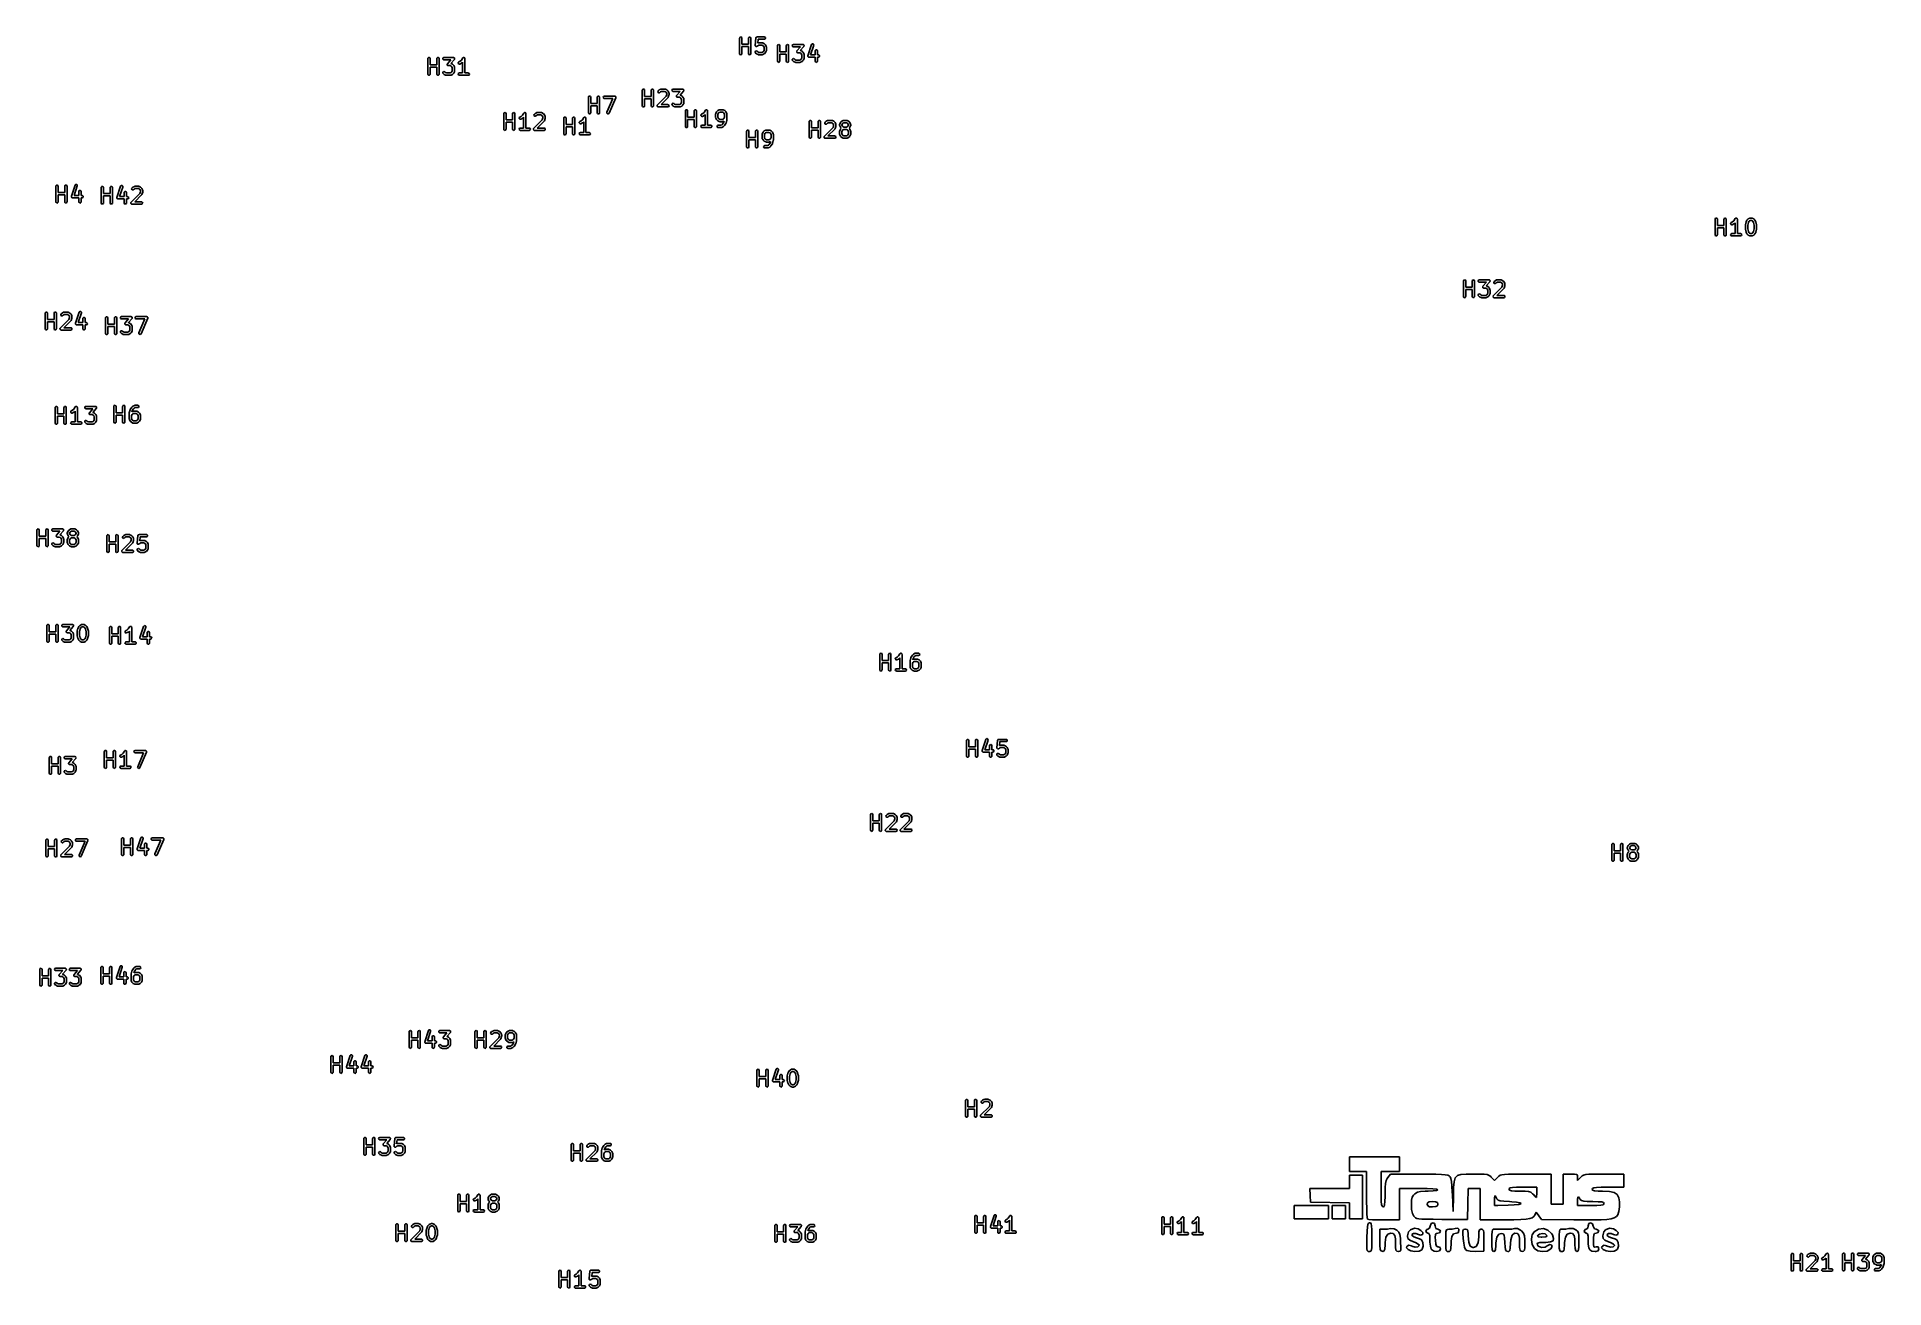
# Model space of a CAD drawing. Extents: x 83 to 202, y -140 to -59.
import ezdxf

# ---------------------------------------------------------------- set-up
doc = ezdxf.new("R2010")
doc.units = 0
doc.layers.add('BLACK', color=7, linetype='CONTINUOUS')

msp = doc.modelspace()

# ---------------------------------------------------------------- linework, layer by layer
at = {"layer": 'BLACK', "linetype": 'CONTINUOUS'}
for p, q in [((127.933, -59.4924), (127.938, -59.4667)), ((127.938, -59.4667), (127.971, -59.4274)), ((127.971, -59.4274), (128.021, -59.4185)), ((128.021, -59.4185), (128.066, -59.4442)), ((128.066, -59.4442), (128.083, -59.4924)), ((128.505, -59.4924), (128.509, -59.4667)), ((128.509, -59.4667), (128.542, -59.4274)), ((128.542, -59.4274), (128.593, -59.4185)), ((128.593, -59.4185), (128.637, -59.4442)), ((128.637, -59.4442), (128.655, -59.4924)), ((128.981, -59.4849), (128.982, -59.4811)), ((128.982, -59.4794), (128.983, -59.4767)), ((128.982, -59.4811), (128.982, -59.4794)), ((128.983, -59.4767), (128.988, -59.4598)), ((128.988, -59.4598), (129, -59.4487)), ((129, -59.4487), (129.008, -59.4349)), ((129.008, -59.4349), (129.017, -59.4313)), ((129.017, -59.4313), (129.025, -59.424)), ((129.025, -59.424), (129.041, -59.4228)), ((129.041, -59.4228), (129.056, -59.4174)), ((129.056, -59.4174), (129.532, -59.4174)), ((129.532, -59.4174), (129.558, -59.4219)), ((129.558, -59.4219), (129.597, -59.4549)), ((129.597, -59.4549), (129.606, -59.5054)), ((127.933, -60.4924), (127.933, -59.4924)), ((127.951, -60.5406), (127.933, -60.4924)), ((127.995, -60.5662), (127.951, -60.5406)), ((128.046, -60.5573), (127.995, -60.5662)), ((128.079, -60.518), (128.046, -60.5573)), ((128.083, -60.4924), (128.079, -60.518)), ((128.083, -59.4924), (128.083, -59.8936)), ((128.083, -59.8936), (128.505, -59.8936)), ((128.505, -60.0436), (128.083, -60.0436)), ((128.083, -60.0436), (128.083, -60.4924)), ((128.505, -59.8936), (128.505, -59.4924)), ((128.505, -60.4924), (128.505, -60.0436)), ((128.522, -60.5406), (128.505, -60.4924)), ((128.566, -60.5662), (128.522, -60.5406)), ((128.617, -60.5573), (128.566, -60.5662)), ((128.65, -60.518), (128.617, -60.5573)), ((128.655, -60.4924), (128.65, -60.518)), ((128.655, -59.4924), (128.655, -60.4924)), ((128.933, -59.9611), (128.981, -59.4849)), ((128.934, -59.9616), (128.933, -59.9611)), ((128.933, -59.962), (128.934, -59.9616)), ((128.94, -59.9864), (128.933, -59.962)), ((128.936, -60.3777), (128.965, -60.3357)), ((128.94, -60.4288), (128.936, -60.3777)), ((128.946, -60.0108), (128.94, -59.9864)), ((128.955, -60.4502), (128.94, -60.4288)), ((128.947, -60.0111), (128.946, -60.0108)), ((128.947, -60.0116), (128.947, -60.0111)), ((128.967, -60.026), (128.947, -60.0116)), ((129.003, -60.4978), (128.955, -60.4502)), ((128.965, -60.3357), (129.015, -60.3224)), ((128.988, -60.0408), (128.967, -60.026)), ((128.989, -60.041), (128.988, -60.0407)), ((128.988, -60.0407), (128.988, -60.0408)), ((129.014, -60.0388), (128.989, -60.041)), ((129.004, -60.4985), (129.003, -60.4978)), ((129.022, -60.5118), (129.004, -60.4985)), ((129.039, -60.0369), (129.014, -60.0388)), ((129.015, -60.3224), (129.061, -60.3441)), ((129.117, -60.5595), (129.022, -60.5118)), ((129.04, -60.0365), (129.039, -60.0366)), ((129.039, -60.0366), (129.039, -60.0369)), ((129.061, -60.0216), (129.04, -60.0365)), ((129.1, -59.9826), (129.061, -60.0216)), ((129.061, -60.3441), (129.1, -60.3831)), ((129.124, -59.5674), (129.099, -59.8156)), ((129.099, -59.8156), (129.117, -59.8063)), ((129.169, -59.9483), (129.1, -59.9826)), ((129.1, -60.3831), (129.169, -60.4174)), ((129.117, -59.8063), (129.142, -59.7988)), ((129.122, -60.56), (129.117, -60.5595)), ((129.125, -60.5629), (129.122, -60.56)), ((129.532, -59.5674), (129.124, -59.5674)), ((129.151, -60.5674), (129.125, -60.5629)), ((129.142, -59.7988), (129.147, -59.7999)), ((129.147, -59.7999), (129.151, -59.7983)), ((129.151, -59.7983), (129.389, -59.7983)), ((129.389, -60.5674), (129.151, -60.5674)), ((129.371, -59.9483), (129.169, -59.9483)), ((129.169, -60.4174), (129.371, -60.4174)), ((129.44, -59.9826), (129.371, -59.9483)), ((129.371, -60.4174), (129.44, -60.3831)), ((129.389, -59.7983), (129.415, -59.8029)), ((129.393, -60.5658), (129.389, -60.5674)), ((129.398, -60.5669), (129.393, -60.5658)), ((129.423, -60.5595), (129.398, -60.5669)), ((129.415, -59.8029), (129.418, -59.8057)), ((129.418, -59.8057), (129.423, -59.8063)), ((129.423, -59.8063), (129.518, -59.8539)), ((129.518, -60.5118), (129.423, -60.5595)), ((129.47, -60.013), (129.44, -59.9826)), ((129.44, -60.3831), (129.47, -60.3527)), ((129.505, -60.0815), (129.47, -60.013)), ((129.47, -60.3527), (129.505, -60.2842)), ((129.505, -60.2842), (129.505, -60.0815)), ((129.518, -59.8539), (129.536, -59.8672)), ((129.519, -60.5107), (129.518, -60.5118)), ((129.537, -60.4978), (129.519, -60.5107)), ((129.58, -59.5498), (129.532, -59.5674)), ((129.536, -59.8672), (129.537, -59.8679)), ((129.537, -59.8679), (129.585, -59.9155)), ((129.585, -60.4502), (129.537, -60.4978)), ((129.606, -59.5054), (129.58, -59.5498)), ((129.585, -59.9155), (129.598, -59.9339)), ((129.586, -60.4487), (129.585, -60.4502)), ((129.599, -60.4307), (129.586, -60.4487)), ((129.598, -59.9339), (129.599, -59.935)), ((129.599, -59.935), (129.647, -60.0303)), ((129.647, -60.3354), (129.599, -60.4307)), ((129.647, -60.0303), (129.654, -60.0552)), ((129.65, -60.3276), (129.647, -60.331)), ((129.647, -60.331), (129.647, -60.3354)), ((129.655, -60.3019), (129.65, -60.3276)), ((129.654, -60.0552), (129.653, -60.0596)), ((129.653, -60.0596), (129.655, -60.0638)), ((129.655, -60.0638), (129.655, -60.3019)), ((130.367, -59.9824), (130.371, -59.9567)), ((130.367, -60.9824), (130.367, -59.9824)), ((130.371, -59.9567), (130.404, -59.9174)), ((130.404, -59.9174), (130.455, -59.9085)), ((130.455, -59.9085), (130.499, -59.9342)), ((130.499, -59.9342), (130.517, -59.9824)), ((130.517, -59.9824), (130.517, -60.3836)), ((130.517, -60.3836), (130.938, -60.3836)), ((130.938, -60.5336), (130.517, -60.5336)), ((130.517, -60.5336), (130.517, -60.9824)), ((130.938, -59.9824), (130.943, -59.9567)), ((130.938, -60.3836), (130.938, -59.9824)), ((130.938, -60.9824), (130.938, -60.5336)), ((130.943, -59.9567), (130.976, -59.9174)), ((130.976, -59.9174), (131.026, -59.9085)), ((131.026, -59.9085), (131.071, -59.9342)), ((131.071, -59.9342), (131.088, -59.9824)), ((131.088, -59.9824), (131.088, -60.9824)), ((131.32, -59.9694), (131.346, -59.9249)), ((131.329, -60.0199), (131.32, -59.9694)), ((131.369, -60.0529), (131.329, -60.0199)), ((131.346, -59.9249), (131.394, -59.9074)), ((131.394, -60.0574), (131.369, -60.0529)), ((131.394, -59.9074), (132.013, -59.9074)), ((131.848, -60.0574), (131.394, -60.0574)), ((131.605, -60.3618), (131.607, -60.3562)), ((131.612, -60.3809), (131.605, -60.3618)), ((131.606, -60.3503), (131.616, -60.3328)), ((131.607, -60.3562), (131.606, -60.3503)), ((131.615, -60.4008), (131.612, -60.3809)), ((131.62, -60.4047), (131.615, -60.4008)), ((131.616, -60.3328), (131.624, -60.3139)), ((131.622, -60.4103), (131.62, -60.4047)), ((131.639, -60.4208), (131.622, -60.4103)), ((131.624, -60.3139), (131.848, -60.0574)), ((131.654, -60.4338), (131.639, -60.4208)), ((131.663, -60.4353), (131.654, -60.4338)), ((131.665, -60.4369), (131.663, -60.4353)), ((131.669, -60.4364), (131.665, -60.4369)), ((131.68, -60.4383), (131.669, -60.4364)), ((131.805, -60.4383), (131.68, -60.4383)), ((131.874, -60.4726), (131.805, -60.4383)), ((132.07, -60.0318), (131.842, -60.2918)), ((131.842, -60.2918), (131.849, -60.2929)), ((131.849, -60.2929), (131.852, -60.2957)), ((131.852, -60.2957), (131.856, -60.2963)), ((131.856, -60.2963), (131.952, -60.3439)), ((131.904, -60.503), (131.874, -60.4726)), ((131.938, -60.5715), (131.904, -60.503)), ((131.938, -60.7742), (131.938, -60.5715)), ((131.952, -60.3439), (131.97, -60.3572)), ((131.97, -60.3572), (131.971, -60.3579)), ((131.971, -60.3579), (132.019, -60.4055)), ((132.013, -59.9074), (132.024, -59.9093)), ((132.019, -60.4055), (132.032, -60.4239)), ((132.024, -59.9093), (132.028, -59.9088)), ((132.028, -59.9088), (132.031, -59.9104)), ((132.031, -59.9104), (132.039, -59.9119)), ((132.032, -60.4239), (132.033, -60.425)), ((132.033, -60.425), (132.08, -60.5203)), ((132.039, -59.9119), (132.054, -59.9249)), ((132.054, -59.9249), (132.072, -59.9354)), ((132.077, -60.0129), (132.07, -60.0318)), ((132.072, -59.9354), (132.074, -59.941)), ((132.074, -59.941), (132.078, -59.9449)), ((132.087, -59.9954), (132.077, -60.0129)), ((132.078, -59.9449), (132.082, -59.9648)), ((132.08, -60.5203), (132.088, -60.5452)), ((132.082, -59.9648), (132.088, -59.9839)), ((132.088, -59.9839), (132.086, -59.9895)), ((132.086, -59.9895), (132.087, -59.9954)), ((132.088, -60.5452), (132.087, -60.5496)), ((132.087, -60.5496), (132.088, -60.5538)), ((132.088, -60.5538), (132.088, -60.7919)), ((132.32, -60.636), (132.323, -60.6311)), ((132.324, -60.6562), (132.32, -60.636)), ((132.323, -60.6253), (132.561, -59.911)), ((132.323, -60.6311), (132.323, -60.6253)), ((132.325, -60.6766), (132.324, -60.6562)), ((132.704, -59.9585), (132.498, -60.574)), ((132.498, -60.574), (132.795, -60.574)), ((132.561, -59.911), (132.574, -59.8881)), ((132.574, -59.8881), (132.617, -59.8613)), ((132.617, -59.8613), (132.668, -59.8688)), ((132.668, -59.8688), (132.702, -59.9072)), ((132.702, -59.9072), (132.704, -59.9585)), ((132.795, -60.3157), (132.8, -60.2901)), ((132.795, -60.574), (132.795, -60.3157)), ((132.8, -60.2901), (132.833, -60.2508)), ((132.833, -60.2508), (132.883, -60.2419)), ((132.883, -60.2419), (132.928, -60.2675)), ((132.928, -60.2675), (132.945, -60.3157)), ((132.945, -60.3157), (132.945, -60.574)), ((132.945, -60.574), (133.013, -60.574)), ((133.013, -60.574), (133.039, -60.5786)), ((133.039, -60.5786), (133.078, -60.6115)), ((133.087, -60.6621), (133.062, -60.7065)), ((133.078, -60.6115), (133.087, -60.6621)), ((107.857, -60.8124), (107.861, -60.7867)), ((107.857, -61.8124), (107.857, -60.8124)), ((107.874, -61.8606), (107.857, -61.8124)), ((107.861, -60.7867), (107.894, -60.7474)), ((107.919, -61.8862), (107.874, -61.8606)), ((107.894, -60.7474), (107.945, -60.7385)), ((107.945, -60.7385), (107.989, -60.7642)), ((108.002, -61.838), (107.969, -61.8773)), ((107.989, -60.7642), (108.007, -60.8124)), ((108.007, -61.8124), (108.002, -61.838)), ((108.007, -60.8124), (108.007, -61.2136)), ((108.007, -61.2136), (108.428, -61.2136)), ((108.428, -61.3636), (108.007, -61.3636)), ((108.007, -61.3636), (108.007, -61.8124)), ((108.428, -60.8124), (108.433, -60.7867)), ((108.428, -61.2136), (108.428, -60.8124)), ((108.428, -61.8124), (108.428, -61.3636)), ((108.446, -61.8606), (108.428, -61.8124)), ((108.433, -60.7867), (108.466, -60.7474)), ((108.49, -61.8862), (108.446, -61.8606)), ((108.466, -60.7474), (108.516, -60.7385)), ((108.516, -60.7385), (108.561, -60.7642)), ((108.574, -61.838), (108.541, -61.8773)), ((108.561, -60.7642), (108.578, -60.8124)), ((108.578, -61.8124), (108.574, -61.838)), ((108.578, -60.8124), (108.578, -61.8124)), ((108.81, -60.7994), (108.836, -60.7549)), ((108.819, -60.8499), (108.81, -60.7994)), ((108.812, -61.6977), (108.841, -61.6557)), ((108.816, -61.7488), (108.812, -61.6977)), ((108.831, -61.7702), (108.816, -61.7488)), ((108.859, -60.8829), (108.819, -60.8499)), ((108.879, -61.8178), (108.831, -61.7702)), ((108.836, -60.7549), (108.884, -60.7374)), ((108.841, -61.6557), (108.891, -61.6424)), ((108.884, -60.8874), (108.859, -60.8829)), ((108.88, -61.8185), (108.879, -61.8178)), ((108.898, -61.8318), (108.88, -61.8185)), ((108.884, -60.7374), (109.503, -60.7374)), ((109.338, -60.8874), (108.884, -60.8874)), ((108.891, -61.6424), (108.937, -61.6641)), ((108.994, -61.8795), (108.898, -61.8318)), ((108.937, -61.6641), (108.976, -61.7031)), ((108.976, -61.7031), (109.045, -61.7374)), ((109.045, -61.7374), (109.295, -61.7374)), ((109.095, -61.1918), (109.097, -61.1862)), ((109.102, -61.2109), (109.095, -61.1918)), ((109.096, -61.1803), (109.106, -61.1628)), ((109.097, -61.1862), (109.096, -61.1803)), ((109.105, -61.2308), (109.102, -61.2109)), ((109.11, -61.2347), (109.105, -61.2308)), ((109.106, -61.1628), (109.114, -61.1439)), ((109.112, -61.2403), (109.11, -61.2347)), ((109.129, -61.2508), (109.112, -61.2403)), ((109.114, -61.1439), (109.338, -60.8874)), ((109.144, -61.2638), (109.129, -61.2508)), ((109.153, -61.2653), (109.144, -61.2638)), ((109.155, -61.2669), (109.153, -61.2653)), ((109.159, -61.2664), (109.155, -61.2669)), ((109.17, -61.2683), (109.159, -61.2664)), ((109.295, -61.2683), (109.17, -61.2683)), ((109.364, -61.3026), (109.295, -61.2683)), ((109.295, -61.7374), (109.364, -61.7031)), ((109.56, -60.8618), (109.332, -61.1218)), ((109.332, -61.1218), (109.339, -61.1229)), ((109.339, -61.1229), (109.342, -61.1257)), ((109.342, -61.1257), (109.346, -61.1263)), ((109.346, -61.1263), (109.442, -61.1739)), ((109.442, -61.8318), (109.346, -61.8795)), ((109.394, -61.333), (109.364, -61.3026)), ((109.364, -61.7031), (109.394, -61.6727)), ((109.428, -61.4015), (109.394, -61.333)), ((109.394, -61.6727), (109.428, -61.6042)), ((109.428, -61.6042), (109.428, -61.4015)), ((109.442, -61.1739), (109.46, -61.1872)), ((109.443, -61.8307), (109.442, -61.8318)), ((109.461, -61.8178), (109.443, -61.8307)), ((109.46, -61.1872), (109.461, -61.1879)), ((109.461, -61.1879), (109.509, -61.2355)), ((109.509, -61.7702), (109.461, -61.8178)), ((109.503, -60.7374), (109.514, -60.7393)), ((109.509, -61.2355), (109.522, -61.2539)), ((109.523, -61.7507), (109.509, -61.7687)), ((109.509, -61.7687), (109.509, -61.7702)), ((109.514, -60.7393), (109.518, -60.7388)), ((109.518, -60.7388), (109.521, -60.7404)), ((109.521, -60.7404), (109.529, -60.7419)), ((109.522, -61.2539), (109.523, -61.255)), ((109.523, -61.255), (109.57, -61.3503)), ((109.57, -61.6554), (109.523, -61.7507)), ((109.529, -60.7419), (109.544, -60.7549)), ((109.544, -60.7549), (109.562, -60.7654)), ((109.567, -60.8429), (109.56, -60.8618)), ((109.562, -60.7654), (109.564, -60.771)), ((109.564, -60.771), (109.568, -60.7749)), ((109.577, -60.8254), (109.567, -60.8429)), ((109.568, -60.7749), (109.572, -60.7948)), ((109.57, -61.3503), (109.578, -61.3752)), ((109.571, -61.651), (109.57, -61.6554)), ((109.574, -61.6476), (109.571, -61.651)), ((109.572, -60.7948), (109.578, -60.8139)), ((109.578, -61.6219), (109.574, -61.6476)), ((109.578, -60.8139), (109.576, -60.8195)), ((109.576, -60.8195), (109.577, -60.8254)), ((109.578, -61.3752), (109.577, -61.3796)), ((109.577, -61.3796), (109.578, -61.3838)), ((109.578, -61.3838), (109.578, -61.6219)), ((109.81, -61.7994), (109.836, -61.7549)), ((109.819, -61.8499), (109.81, -61.7994)), ((109.812, -61.1195), (109.815, -61.0683)), ((109.843, -61.1607), (109.812, -61.1195)), ((109.815, -61.0683), (109.851, -61.031)), ((109.859, -61.8829), (109.819, -61.8499)), ((109.836, -61.7549), (109.884, -61.7374)), ((109.893, -61.1726), (109.843, -61.1607)), ((109.851, -61.031), (109.935, -60.9888)), ((109.884, -61.7374), (110.095, -61.7374)), ((109.918, -61.1652), (109.893, -61.1726)), ((110.013, -61.1176), (109.918, -61.1652)), ((109.935, -60.9888), (110.016, -60.9075)), ((110.014, -61.1164), (110.013, -61.1176)), ((110.033, -61.1035), (110.014, -61.1164)), ((110.016, -60.9075), (110.108, -60.7708)), ((110.095, -61.0411), (110.033, -61.1035)), ((110.095, -61.7374), (110.095, -61.0411)), ((110.108, -60.7708), (110.126, -60.7519)), ((110.126, -60.7519), (110.13, -60.7507)), ((110.13, -60.7507), (110.132, -60.7474)), ((110.132, -60.7474), (110.154, -60.7436)), ((110.154, -60.7436), (110.175, -60.7375)), ((110.175, -60.7375), (110.179, -60.7393)), ((110.179, -60.7393), (110.183, -60.7385)), ((110.183, -60.7385), (110.202, -60.7494)), ((110.202, -60.7494), (110.222, -60.7581)), ((110.222, -60.7581), (110.224, -60.762)), ((110.224, -60.762), (110.227, -60.7642)), ((110.227, -60.7642), (110.235, -60.7846)), ((110.235, -60.7846), (110.245, -60.8041)), ((110.245, -60.8041), (110.244, -60.8083)), ((110.244, -60.8083), (110.245, -60.8124)), ((110.245, -60.8124), (110.245, -61.7374)), ((110.245, -61.7374), (110.456, -61.7374)), ((110.456, -61.7374), (110.481, -61.7419)), ((110.481, -61.7419), (110.521, -61.7749)), ((110.53, -61.8254), (110.504, -61.8698)), ((110.521, -61.7749), (110.53, -61.8254)), ((130.384, -61.0306), (130.367, -60.9824)), ((130.429, -61.0562), (130.384, -61.0306)), ((130.479, -61.0473), (130.429, -61.0562)), ((130.512, -61.008), (130.479, -61.0473)), ((130.517, -60.9824), (130.512, -61.008)), ((130.956, -61.0306), (130.938, -60.9824)), ((131, -61.0562), (130.956, -61.0306)), ((131.051, -61.0473), (131, -61.0562)), ((131.084, -61.008), (131.051, -61.0473)), ((131.088, -60.9824), (131.084, -61.008)), ((131.322, -60.8677), (131.351, -60.8257)), ((131.326, -60.9188), (131.322, -60.8677)), ((131.341, -60.9402), (131.326, -60.9188)), ((131.389, -60.9878), (131.341, -60.9402)), ((131.351, -60.8257), (131.401, -60.8124)), ((131.39, -60.9885), (131.389, -60.9878)), ((131.408, -61.0018), (131.39, -60.9885)), ((131.401, -60.8124), (131.447, -60.8341)), ((131.504, -61.0495), (131.408, -61.0018)), ((131.447, -60.8341), (131.486, -60.8731)), ((131.486, -60.8731), (131.555, -60.9074)), ((131.508, -61.05), (131.504, -61.0495)), ((131.511, -61.0529), (131.508, -61.05)), ((131.537, -61.0574), (131.511, -61.0529)), ((131.823, -61.0574), (131.537, -61.0574)), ((131.555, -60.9074), (131.805, -60.9074)), ((131.805, -60.9074), (131.874, -60.8731)), ((131.827, -61.0558), (131.823, -61.0574)), ((131.831, -61.0569), (131.827, -61.0558)), ((131.856, -61.0495), (131.831, -61.0569)), ((131.952, -61.0018), (131.856, -61.0495)), ((131.874, -60.8731), (131.904, -60.8427)), ((131.904, -60.8427), (131.938, -60.7742)), ((131.953, -61.0007), (131.952, -61.0018)), ((131.971, -60.9878), (131.953, -61.0007)), ((132.019, -60.9402), (131.971, -60.9878)), ((132.033, -60.9207), (132.019, -60.9387)), ((132.019, -60.9387), (132.019, -60.9402)), ((132.08, -60.8254), (132.033, -60.9207)), ((132.081, -60.821), (132.08, -60.8254)), ((132.084, -60.8176), (132.081, -60.821)), ((132.088, -60.7919), (132.084, -60.8176)), ((132.328, -60.6809), (132.325, -60.6766)), ((132.329, -60.6865), (132.328, -60.6809)), ((132.345, -60.6997), (132.329, -60.6865)), ((132.359, -60.715), (132.345, -60.6997)), ((132.364, -60.7158), (132.359, -60.715)), ((132.369, -60.7195), (132.364, -60.7158)), ((132.394, -60.724), (132.369, -60.7195)), ((132.795, -60.724), (132.394, -60.724)), ((132.795, -60.9824), (132.795, -60.724)), ((132.813, -61.0306), (132.795, -60.9824)), ((132.857, -61.0562), (132.813, -61.0306)), ((132.908, -61.0473), (132.857, -61.0562)), ((132.941, -61.008), (132.908, -61.0473)), ((132.945, -60.9824), (132.941, -61.008)), ((133.013, -60.724), (132.945, -60.724)), ((132.945, -60.724), (132.945, -60.9824)), ((133.062, -60.7065), (133.013, -60.724)), ((107.969, -61.8773), (107.919, -61.8862)), ((108.541, -61.8773), (108.49, -61.8862)), ((108.998, -61.88), (108.994, -61.8795)), ((109.001, -61.8829), (108.998, -61.88)), ((109.027, -61.8874), (109.001, -61.8829)), ((109.313, -61.8874), (109.027, -61.8874)), ((109.317, -61.8858), (109.313, -61.8874)), ((109.321, -61.8869), (109.317, -61.8858)), ((109.346, -61.8795), (109.321, -61.8869)), ((109.884, -61.8874), (109.859, -61.8829)), ((110.456, -61.8874), (109.884, -61.8874)), ((110.504, -61.8698), (110.456, -61.8874)), ((121.667, -62.8524), (121.671, -62.8267)), ((121.667, -63.8524), (121.667, -62.8524)), ((121.671, -62.8267), (121.704, -62.7874)), ((121.704, -62.7874), (121.755, -62.7785)), ((121.755, -62.7785), (121.799, -62.8042)), ((121.799, -62.8042), (121.817, -62.8524)), ((121.817, -62.8524), (121.817, -63.2536)), ((122.238, -62.8524), (122.243, -62.8267)), ((122.238, -63.2536), (122.238, -62.8524)), ((122.243, -62.8267), (122.276, -62.7874)), ((122.276, -62.7874), (122.326, -62.7785)), ((122.326, -62.7785), (122.371, -62.8042)), ((122.371, -62.8042), (122.388, -62.8524)), ((122.388, -62.8524), (122.388, -63.8524)), ((122.667, -62.9411), (122.689, -62.8946)), ((122.68, -62.9906), (122.667, -62.9411)), ((122.722, -63.0201), (122.68, -62.9906)), ((122.689, -62.8946), (122.736, -62.847)), ((122.774, -63.0156), (122.722, -63.0201)), ((122.736, -62.847), (122.755, -62.8341)), ((122.755, -62.8341), (122.756, -62.8329)), ((122.756, -62.8329), (122.851, -62.7853)), ((122.795, -63.0007), (122.774, -63.0156)), ((122.834, -62.9616), (122.795, -63.0007)), ((122.902, -62.9274), (122.834, -62.9616)), ((122.851, -62.7853), (122.876, -62.7779)), ((122.876, -62.7779), (122.881, -62.7789)), ((122.881, -62.7789), (122.885, -62.7774)), ((122.885, -62.7774), (123.123, -62.7774)), ((123.105, -62.9274), (122.902, -62.9274)), ((123.174, -62.9616), (123.105, -62.9274)), ((123.123, -62.7774), (123.149, -62.7819)), ((123.149, -62.7819), (123.152, -62.7848)), ((123.152, -62.7848), (123.156, -62.7853)), ((123.156, -62.7853), (123.252, -62.8329)), ((123.204, -62.992), (123.174, -62.9616)), ((123.238, -63.0606), (123.204, -62.992)), ((123.252, -62.8329), (123.27, -62.8463)), ((123.27, -62.8463), (123.271, -62.847)), ((123.271, -62.847), (123.319, -62.8946)), ((123.319, -62.8946), (123.332, -62.913)), ((123.332, -62.913), (123.333, -62.9141)), ((123.333, -62.9141), (123.38, -63.0093)), ((123.38, -63.0093), (123.388, -63.0343)), ((123.388, -63.0343), (123.387, -63.0386)), ((123.387, -63.0386), (123.388, -63.0429)), ((123.388, -63.0429), (123.388, -63.1381)), ((123.573, -62.8394), (123.598, -62.7949)), ((123.582, -62.8899), (123.573, -62.8394)), ((123.621, -62.9229), (123.582, -62.8899)), ((123.598, -62.7949), (123.647, -62.7774)), ((123.647, -62.9274), (123.621, -62.9229)), ((123.647, -62.7774), (124.266, -62.7774)), ((124.1, -62.9274), (123.647, -62.9274)), ((123.876, -63.1839), (124.1, -62.9274)), ((124.322, -62.9018), (124.095, -63.1618)), ((124.266, -62.7774), (124.277, -62.7793)), ((124.277, -62.7793), (124.28, -62.7788)), ((124.28, -62.7788), (124.283, -62.7804)), ((124.283, -62.7804), (124.291, -62.7819)), ((124.291, -62.7819), (124.307, -62.7949)), ((124.307, -62.7949), (124.324, -62.8054)), ((124.329, -62.8829), (124.322, -62.9018)), ((124.324, -62.8054), (124.326, -62.811)), ((124.326, -62.811), (124.331, -62.8149)), ((124.34, -62.8654), (124.329, -62.8829)), ((124.331, -62.8149), (124.334, -62.8348)), ((124.334, -62.8348), (124.341, -62.8539)), ((124.341, -62.8539), (124.339, -62.8595)), ((124.339, -62.8595), (124.34, -62.8654)), ((118.193, -63.3024), (118.198, -63.2767)), ((118.193, -64.3024), (118.193, -63.3024)), ((118.198, -63.2767), (118.231, -63.2374)), ((118.231, -63.2374), (118.281, -63.2285)), ((118.281, -63.2285), (118.326, -63.2542)), ((118.326, -63.2542), (118.343, -63.3024)), ((118.343, -63.3024), (118.343, -63.7036)), ((118.343, -63.7036), (118.765, -63.7036)), ((118.765, -63.8536), (118.343, -63.8536)), ((118.343, -63.8536), (118.343, -64.3024)), ((118.765, -63.3024), (118.769, -63.2767)), ((118.765, -63.7036), (118.765, -63.3024)), ((118.765, -64.3024), (118.765, -63.8536)), ((118.769, -63.2767), (118.802, -63.2374)), ((118.802, -63.2374), (118.853, -63.2285)), ((118.853, -63.2285), (118.897, -63.2542)), ((118.897, -63.2542), (118.915, -63.3024)), ((118.915, -63.3024), (118.915, -64.3024)), ((119.147, -63.2894), (119.172, -63.2449)), ((119.156, -63.3399), (119.147, -63.2894)), ((119.195, -63.3729), (119.156, -63.3399)), ((119.172, -63.2449), (119.22, -63.2274)), ((119.22, -63.3774), (119.195, -63.3729)), ((119.22, -63.2274), (119.887, -63.2274)), ((119.773, -63.3774), (119.22, -63.3774)), ((119.39, -64.2728), (119.773, -63.3774)), ((119.956, -63.3319), (119.528, -64.3319)), ((119.887, -63.2274), (119.913, -63.2319)), ((119.913, -63.2319), (119.92, -63.2376)), ((119.92, -63.2376), (119.928, -63.2396)), ((119.928, -63.2396), (119.939, -63.2536)), ((119.939, -63.2536), (119.952, -63.2649)), ((119.952, -63.2649), (119.954, -63.2736)), ((119.954, -63.2736), (119.959, -63.2807)), ((119.957, -63.3231), (119.956, -63.3319)), ((119.961, -63.3154), (119.957, -63.3231)), ((119.959, -63.2807), (119.958, -63.2982)), ((119.958, -63.2982), (119.961, -63.3154)), ((121.684, -63.9006), (121.667, -63.8524)), ((121.729, -63.9262), (121.684, -63.9006)), ((121.779, -63.9173), (121.729, -63.9262)), ((121.812, -63.878), (121.779, -63.9173)), ((121.817, -63.8524), (121.812, -63.878)), ((121.817, -63.2536), (122.238, -63.2536)), ((122.238, -63.4036), (121.817, -63.4036)), ((121.817, -63.4036), (121.817, -63.8524)), ((122.238, -63.8524), (122.238, -63.4036)), ((122.256, -63.9006), (122.238, -63.8524)), ((122.3, -63.9262), (122.256, -63.9006)), ((122.351, -63.9173), (122.3, -63.9262)), ((122.384, -63.878), (122.351, -63.9173)), ((122.388, -63.8524), (122.384, -63.878)), ((122.62, -63.8394), (122.632, -63.8198)), ((122.621, -63.8427), (122.62, -63.8394)), ((122.62, -63.8458), (122.621, -63.8427)), ((122.625, -63.8676), (122.62, -63.8458)), ((122.629, -63.8899), (122.625, -63.8676)), ((122.632, -63.8921), (122.629, -63.8899)), ((122.632, -63.8198), (122.641, -63.7993)), ((122.633, -63.8954), (122.632, -63.8921)), ((122.651, -63.9083), (122.633, -63.8954)), ((122.641, -63.7993), (123.2, -63.2404)), ((122.669, -63.9229), (122.651, -63.9083)), ((122.673, -63.9237), (122.669, -63.9229)), ((122.675, -63.9248), (122.673, -63.9237)), ((122.678, -63.9245), (122.675, -63.9248)), ((122.694, -63.9274), (122.678, -63.9245)), ((123.313, -63.9274), (122.694, -63.9274)), ((123.319, -63.334), (122.875, -63.7774)), ((122.875, -63.7774), (123.313, -63.7774)), ((123.2, -63.2404), (123.238, -63.1259)), ((123.238, -63.1259), (123.238, -63.0606)), ((123.313, -63.7774), (123.339, -63.7819)), ((123.362, -63.9098), (123.313, -63.9274)), ((123.321, -63.3299), (123.319, -63.334)), ((123.324, -63.3276), (123.321, -63.3299)), ((123.337, -63.3047), (123.324, -63.3276)), ((123.384, -63.1618), (123.337, -63.3047)), ((123.339, -63.7819), (123.378, -63.8149)), ((123.387, -63.8654), (123.362, -63.9098)), ((123.378, -63.8149), (123.387, -63.8654)), ((123.388, -63.1381), (123.384, -63.1602)), ((123.384, -63.1602), (123.384, -63.1618)), ((123.574, -63.7377), (123.604, -63.6957)), ((123.579, -63.7888), (123.574, -63.7377)), ((123.594, -63.8102), (123.579, -63.7888)), ((123.641, -63.8578), (123.594, -63.8102)), ((123.604, -63.6957), (123.653, -63.6824)), ((123.643, -63.8585), (123.641, -63.8578)), ((123.661, -63.8718), (123.643, -63.8585)), ((123.653, -63.6824), (123.7, -63.7041)), ((123.756, -63.9195), (123.661, -63.8718)), ((123.7, -63.7041), (123.739, -63.7431)), ((123.739, -63.7431), (123.807, -63.7774)), ((123.76, -63.92), (123.756, -63.9195)), ((123.764, -63.9229), (123.76, -63.92)), ((123.79, -63.9274), (123.764, -63.9229)), ((124.075, -63.9274), (123.79, -63.9274)), ((123.807, -63.7774), (124.058, -63.7774)), ((123.857, -63.2318), (123.86, -63.2262)), ((123.864, -63.2509), (123.857, -63.2318)), ((123.859, -63.2203), (123.869, -63.2028)), ((123.86, -63.2262), (123.859, -63.2203)), ((123.867, -63.2708), (123.864, -63.2509)), ((123.872, -63.2747), (123.867, -63.2708)), ((123.869, -63.2028), (123.876, -63.1839)), ((123.874, -63.2803), (123.872, -63.2747)), ((123.891, -63.2908), (123.874, -63.2803)), ((123.907, -63.3038), (123.891, -63.2908)), ((123.915, -63.3053), (123.907, -63.3038)), ((123.918, -63.3069), (123.915, -63.3053)), ((123.921, -63.3064), (123.918, -63.3069)), ((123.932, -63.3083), (123.921, -63.3064)), ((124.058, -63.3083), (123.932, -63.3083)), ((124.126, -63.3426), (124.058, -63.3083)), ((124.058, -63.7774), (124.126, -63.7431)), ((124.079, -63.9258), (124.075, -63.9274)), ((124.084, -63.9269), (124.079, -63.9258)), ((124.109, -63.9195), (124.084, -63.9269)), ((124.095, -63.1618), (124.101, -63.1629)), ((124.101, -63.1629), (124.104, -63.1657)), ((124.104, -63.1657), (124.109, -63.1663)), ((124.109, -63.1663), (124.204, -63.2139)), ((124.204, -63.8718), (124.109, -63.9195)), ((124.156, -63.373), (124.126, -63.3426)), ((124.126, -63.7431), (124.156, -63.7127)), ((124.191, -63.4415), (124.156, -63.373)), ((124.156, -63.7127), (124.191, -63.6442)), ((124.191, -63.6442), (124.191, -63.4415)), ((124.204, -63.2139), (124.222, -63.2272)), ((124.205, -63.8707), (124.204, -63.8718)), ((124.224, -63.8578), (124.205, -63.8707)), ((124.222, -63.2272), (124.224, -63.2279)), ((124.224, -63.2279), (124.271, -63.2755)), ((124.271, -63.8102), (124.224, -63.8578)), ((124.271, -63.2755), (124.284, -63.2939)), ((124.272, -63.8087), (124.271, -63.8102)), ((124.285, -63.7907), (124.272, -63.8087)), ((124.284, -63.2939), (124.285, -63.295)), ((124.285, -63.295), (124.333, -63.3903)), ((124.333, -63.6954), (124.285, -63.7907)), ((124.333, -63.3903), (124.34, -63.4152)), ((124.336, -63.6876), (124.333, -63.691)), ((124.333, -63.691), (124.333, -63.6954)), ((124.341, -63.6619), (124.336, -63.6876)), ((124.34, -63.4152), (124.339, -63.4196)), ((124.339, -63.4196), (124.341, -63.4238)), ((124.341, -63.4238), (124.341, -63.6619)), ((124.437, -64.1824), (124.441, -64.1567)), ((124.437, -65.1824), (124.437, -64.1824)), ((124.441, -64.1567), (124.474, -64.1174)), ((124.474, -64.1174), (124.525, -64.1085)), ((124.525, -64.1085), (124.569, -64.1342)), ((124.569, -64.1342), (124.587, -64.1824)), ((124.587, -64.1824), (124.587, -64.5836)), ((125.008, -64.1824), (125.013, -64.1567)), ((125.008, -64.5836), (125.008, -64.1824)), ((125.013, -64.1567), (125.046, -64.1174)), ((125.046, -64.1174), (125.096, -64.1085)), ((125.096, -64.1085), (125.141, -64.1342)), ((125.141, -64.1342), (125.158, -64.1824)), ((125.158, -64.1824), (125.158, -65.1824)), ((125.644, -64.2775), (125.735, -64.1408)), ((125.735, -64.1408), (125.753, -64.1219)), ((125.753, -64.1219), (125.757, -64.1207)), ((125.757, -64.1207), (125.76, -64.1174)), ((125.76, -64.1174), (125.782, -64.1136)), ((125.782, -64.1136), (125.802, -64.1075)), ((125.802, -64.1075), (125.806, -64.1093)), ((125.806, -64.1093), (125.811, -64.1085)), ((125.811, -64.1085), (125.829, -64.1194)), ((125.829, -64.1194), (125.849, -64.1281)), ((125.849, -64.1281), (125.851, -64.132)), ((125.851, -64.132), (125.855, -64.1342)), ((125.855, -64.1342), (125.863, -64.1546)), ((125.863, -64.1546), (125.872, -64.1741)), ((125.872, -64.1741), (125.871, -64.1783)), ((125.871, -64.1783), (125.873, -64.1824)), ((125.873, -64.1824), (125.873, -65.1074)), ((126.445, -64.2441), (126.458, -64.2261)), ((126.458, -64.2261), (126.459, -64.2246)), ((126.459, -64.2246), (126.506, -64.177)), ((126.506, -64.177), (126.525, -64.1641)), ((126.525, -64.1641), (126.526, -64.1629)), ((126.526, -64.1629), (126.621, -64.1153)), ((126.621, -64.1153), (126.646, -64.1079)), ((126.646, -64.1079), (126.651, -64.1089)), ((126.651, -64.1089), (126.655, -64.1074)), ((126.655, -64.1074), (126.845, -64.1074)), ((126.845, -64.1074), (126.871, -64.1119)), ((126.871, -64.1119), (126.874, -64.1148)), ((126.874, -64.1148), (126.879, -64.1153)), ((126.879, -64.1153), (126.974, -64.1629)), ((126.974, -64.1629), (126.992, -64.1763)), ((126.992, -64.1763), (126.994, -64.177)), ((126.994, -64.177), (127.041, -64.2246)), ((127.041, -64.2246), (127.054, -64.243)), ((112.737, -64.3624), (112.741, -64.3367)), ((112.737, -65.3624), (112.737, -64.3624)), ((112.754, -65.4106), (112.737, -65.3624)), ((112.741, -64.3367), (112.774, -64.2974)), ((112.799, -65.4362), (112.754, -65.4106)), ((112.774, -64.2974), (112.825, -64.2885)), ((112.849, -65.4273), (112.799, -65.4362)), ((112.825, -64.2885), (112.869, -64.3142)), ((112.882, -65.388), (112.849, -65.4273)), ((112.869, -64.3142), (112.887, -64.3624)), ((112.887, -65.3624), (112.882, -65.388)), ((112.887, -64.3624), (112.887, -64.7636)), ((112.887, -64.7636), (113.308, -64.7636)), ((113.308, -64.9136), (112.887, -64.9136)), ((112.887, -64.9136), (112.887, -65.3624)), ((113.308, -64.3624), (113.313, -64.3367)), ((113.308, -64.7636), (113.308, -64.3624)), ((113.308, -65.3624), (113.308, -64.9136)), ((113.326, -65.4106), (113.308, -65.3624)), ((113.313, -64.3367), (113.346, -64.2974)), ((113.37, -65.4362), (113.326, -65.4106)), ((113.346, -64.2974), (113.396, -64.2885)), ((113.421, -65.4273), (113.37, -65.4362)), ((113.396, -64.2885), (113.441, -64.3142)), ((113.454, -65.388), (113.421, -65.4273)), ((113.441, -64.3142), (113.458, -64.3624)), ((113.458, -65.3624), (113.454, -65.388)), ((113.458, -64.3624), (113.458, -65.3624)), ((113.738, -65.3494), (113.764, -65.3049)), ((113.747, -65.3999), (113.738, -65.3494)), ((113.74, -64.6695), (113.743, -64.6183)), ((113.771, -64.7107), (113.74, -64.6695)), ((113.743, -64.6183), (113.778, -64.581)), ((113.786, -65.4329), (113.747, -65.3999)), ((113.764, -65.3049), (113.812, -65.2874)), ((113.82, -64.7226), (113.771, -64.7107)), ((113.778, -64.581), (113.863, -64.5388)), ((113.812, -65.2874), (114.023, -65.2874)), ((113.845, -64.7152), (113.82, -64.7226)), ((113.941, -64.6676), (113.845, -64.7152)), ((113.863, -64.5388), (113.944, -64.4575)), ((113.942, -64.6664), (113.941, -64.6676)), ((113.96, -64.6535), (113.942, -64.6664)), ((113.944, -64.4575), (114.035, -64.3208)), ((114.023, -64.5911), (113.96, -64.6535)), ((114.023, -65.2874), (114.023, -64.5911)), ((114.035, -64.3208), (114.053, -64.3019)), ((114.053, -64.3019), (114.057, -64.3007)), ((114.057, -64.3007), (114.06, -64.2974)), ((114.06, -64.2974), (114.082, -64.2936)), ((114.082, -64.2936), (114.102, -64.2875)), ((114.102, -64.2875), (114.106, -64.2893)), ((114.106, -64.2893), (114.111, -64.2885)), ((114.111, -64.2885), (114.129, -64.2994)), ((114.129, -64.2994), (114.149, -64.3081)), ((114.149, -64.3081), (114.151, -64.312)), ((114.151, -64.312), (114.155, -64.3142)), ((114.155, -64.3142), (114.163, -64.3346)), ((114.163, -64.3346), (114.172, -64.3541)), ((114.172, -64.3541), (114.171, -64.3583)), ((114.171, -64.3583), (114.173, -64.3624)), ((114.173, -64.3624), (114.173, -65.2874)), ((114.173, -65.2874), (114.383, -65.2874)), ((114.383, -65.2874), (114.409, -65.2919)), ((114.432, -65.4198), (114.383, -65.4374)), ((114.409, -65.2919), (114.448, -65.3249)), ((114.457, -65.3754), (114.432, -65.4198)), ((114.448, -65.3249), (114.457, -65.3754)), ((114.642, -65.3558), (114.643, -65.3527)), ((114.648, -65.3776), (114.642, -65.3558)), ((114.643, -65.3494), (114.654, -65.3298)), ((114.643, -65.3527), (114.643, -65.3494)), ((114.652, -65.3999), (114.648, -65.3776)), ((114.654, -65.4021), (114.652, -65.3999)), ((114.654, -65.3298), (114.664, -65.3093)), ((114.655, -65.4054), (114.654, -65.4021)), ((114.674, -65.4183), (114.655, -65.4054)), ((114.664, -65.3093), (115.223, -64.7504)), ((114.691, -65.4329), (114.674, -65.4183)), ((114.69, -64.4511), (114.711, -64.4046)), ((114.703, -64.5006), (114.69, -64.4511)), ((114.745, -64.5301), (114.703, -64.5006)), ((114.711, -64.4046), (114.759, -64.357)), ((114.796, -64.5256), (114.745, -64.5301)), ((114.759, -64.357), (114.777, -64.3441)), ((114.777, -64.3441), (114.778, -64.3429)), ((114.778, -64.3429), (114.874, -64.2953)), ((114.817, -64.5107), (114.796, -64.5256)), ((114.856, -64.4716), (114.817, -64.5107)), ((114.925, -64.4374), (114.856, -64.4716)), ((114.874, -64.2953), (114.899, -64.2879)), ((115.341, -64.844), (114.898, -65.2874)), ((114.898, -65.2874), (115.336, -65.2874)), ((114.899, -64.2879), (114.903, -64.2889)), ((114.903, -64.2889), (114.907, -64.2874)), ((114.907, -64.2874), (115.145, -64.2874)), ((115.128, -64.4374), (114.925, -64.4374)), ((115.196, -64.4716), (115.128, -64.4374)), ((115.145, -64.2874), (115.171, -64.2919)), ((115.171, -64.2919), (115.174, -64.2948)), ((115.174, -64.2948), (115.179, -64.2953)), ((115.179, -64.2953), (115.274, -64.3429)), ((115.226, -64.502), (115.196, -64.4716)), ((115.223, -64.7504), (115.261, -64.6359)), ((115.261, -64.5706), (115.226, -64.502)), ((115.261, -64.6359), (115.261, -64.5706)), ((115.274, -64.3429), (115.292, -64.3563)), ((115.292, -64.3563), (115.294, -64.357)), ((115.294, -64.357), (115.341, -64.4046)), ((115.336, -65.2874), (115.361, -65.2919)), ((115.384, -65.4198), (115.336, -65.4374)), ((115.341, -64.4046), (115.354, -64.423)), ((115.343, -64.8399), (115.341, -64.844)), ((115.347, -64.8376), (115.343, -64.8399)), ((115.359, -64.8147), (115.347, -64.8376)), ((115.354, -64.423), (115.355, -64.4241)), ((115.355, -64.4241), (115.403, -64.5193)), ((115.407, -64.6718), (115.359, -64.8147)), ((115.361, -65.2919), (115.401, -65.3249)), ((115.41, -65.3754), (115.384, -65.4198)), ((115.401, -65.3249), (115.41, -65.3754)), ((115.403, -64.5193), (115.41, -64.5443)), ((115.411, -64.6481), (115.407, -64.6702)), ((115.407, -64.6702), (115.407, -64.6718)), ((115.41, -64.5443), (115.409, -64.5486)), ((115.409, -64.5486), (115.411, -64.5529)), ((115.411, -64.5529), (115.411, -64.6481)), ((116.603, -64.6524), (116.608, -64.6267)), ((116.603, -65.6524), (116.603, -64.6524)), ((116.608, -64.6267), (116.641, -64.5874)), ((116.641, -64.5874), (116.691, -64.5785)), ((116.691, -64.5785), (116.736, -64.6042)), ((116.736, -64.6042), (116.753, -64.6524)), ((116.753, -64.6524), (116.753, -65.0536)), ((116.753, -65.0536), (117.175, -65.0536)), ((117.175, -65.2036), (116.753, -65.2036)), ((116.753, -65.2036), (116.753, -65.6524)), ((117.175, -64.6524), (117.179, -64.6267)), ((117.175, -65.0536), (117.175, -64.6524)), ((117.175, -65.6524), (117.175, -65.2036)), ((117.179, -64.6267), (117.212, -64.5874)), ((117.212, -64.5874), (117.263, -64.5785)), ((117.263, -64.5785), (117.307, -64.6042)), ((117.307, -64.6042), (117.325, -64.6524)), ((117.325, -64.6524), (117.325, -65.6524)), ((117.606, -64.9595), (117.609, -64.9083)), ((117.637, -65.0007), (117.606, -64.9595)), ((117.609, -64.9083), (117.645, -64.871)), ((117.687, -65.0126), (117.637, -65.0007)), ((117.645, -64.871), (117.729, -64.8288)), ((117.712, -65.0052), (117.687, -65.0126)), ((117.807, -64.9576), (117.712, -65.0052)), ((117.729, -64.8288), (117.81, -64.7475)), ((117.808, -64.9564), (117.807, -64.9576)), ((117.826, -64.9435), (117.808, -64.9564)), ((117.81, -64.7475), (117.901, -64.6108)), ((117.889, -64.8811), (117.826, -64.9435)), ((117.889, -65.5774), (117.889, -64.8811)), ((117.901, -64.6108), (117.919, -64.5919)), ((117.919, -64.5919), (117.924, -64.5907)), ((117.924, -64.5907), (117.926, -64.5874)), ((117.926, -64.5874), (117.948, -64.5836)), ((117.948, -64.5836), (117.969, -64.5775)), ((117.969, -64.5775), (117.973, -64.5793)), ((117.973, -64.5793), (117.977, -64.5785)), ((117.977, -64.5785), (117.996, -64.5894)), ((117.996, -64.5894), (118.016, -64.5981)), ((118.016, -64.5981), (118.018, -64.602)), ((118.018, -64.602), (118.021, -64.6042)), ((118.021, -64.6042), (118.029, -64.6246)), ((118.029, -64.6246), (118.038, -64.6441)), ((118.038, -64.6441), (118.037, -64.6483)), ((118.037, -64.6483), (118.039, -64.6524)), ((118.039, -64.6524), (118.039, -65.5774)), ((118.211, -64.3506), (118.193, -64.3024)), ((118.255, -64.3762), (118.211, -64.3506)), ((118.306, -64.3673), (118.255, -64.3762)), ((118.339, -64.328), (118.306, -64.3673)), ((118.343, -64.3024), (118.339, -64.328)), ((118.782, -64.3506), (118.765, -64.3024)), ((118.826, -64.3762), (118.782, -64.3506)), ((118.877, -64.3673), (118.826, -64.3762)), ((118.91, -64.328), (118.877, -64.3673)), ((118.915, -64.3024), (118.91, -64.328)), ((119.387, -64.3241), (119.39, -64.2728)), ((119.418, -64.3651), (119.387, -64.3241)), ((119.467, -64.3769), (119.418, -64.3651)), ((119.513, -64.3537), (119.467, -64.3769)), ((119.528, -64.3319), (119.513, -64.3537)), ((124.454, -65.2306), (124.437, -65.1824)), ((124.499, -65.2562), (124.454, -65.2306)), ((124.549, -65.2473), (124.499, -65.2562)), ((124.582, -65.208), (124.549, -65.2473)), ((124.587, -65.1824), (124.582, -65.208)), ((124.587, -64.5836), (125.008, -64.5836)), ((125.008, -64.7336), (124.587, -64.7336)), ((124.587, -64.7336), (124.587, -65.1824)), ((125.008, -65.1824), (125.008, -64.7336)), ((125.026, -65.2306), (125.008, -65.1824)), ((125.07, -65.2562), (125.026, -65.2306)), ((125.121, -65.2473), (125.07, -65.2562)), ((125.154, -65.208), (125.121, -65.2473)), ((125.158, -65.1824), (125.154, -65.208)), ((125.438, -65.1694), (125.464, -65.1249)), ((125.447, -65.2199), (125.438, -65.1694)), ((125.44, -64.4895), (125.443, -64.4383)), ((125.471, -64.5307), (125.44, -64.4895)), ((125.443, -64.4383), (125.478, -64.401)), ((125.486, -65.2529), (125.447, -65.2199)), ((125.464, -65.1249), (125.512, -65.1074)), ((125.52, -64.5426), (125.471, -64.5307)), ((125.478, -64.401), (125.563, -64.3588)), ((125.512, -65.2574), (125.486, -65.2529)), ((125.512, -65.1074), (125.723, -65.1074)), ((126.083, -65.2574), (125.512, -65.2574)), ((125.545, -64.5352), (125.52, -64.5426)), ((125.641, -64.4876), (125.545, -64.5352)), ((125.563, -64.3588), (125.644, -64.2775)), ((125.642, -64.4864), (125.641, -64.4876)), ((125.66, -64.4735), (125.642, -64.4864)), ((125.723, -64.4111), (125.66, -64.4735)), ((125.723, -65.1074), (125.723, -64.4111)), ((125.873, -65.1074), (126.083, -65.1074)), ((126.083, -65.1074), (126.109, -65.1119)), ((126.132, -65.2398), (126.083, -65.2574)), ((126.109, -65.1119), (126.148, -65.1449)), ((126.157, -65.1954), (126.132, -65.2398)), ((126.148, -65.1449), (126.157, -65.1954)), ((126.389, -64.3729), (126.394, -64.3472)), ((126.389, -64.611), (126.389, -64.3729)), ((126.391, -64.6152), (126.389, -64.611)), ((126.39, -64.6195), (126.391, -64.6152)), ((126.397, -64.6445), (126.39, -64.6195)), ((126.394, -64.3472), (126.397, -64.3438)), ((126.397, -64.3393), (126.445, -64.2441)), ((126.397, -64.3438), (126.397, -64.3393)), ((126.445, -64.7397), (126.397, -64.6445)), ((126.446, -64.7409), (126.445, -64.7397)), ((126.459, -64.7592), (126.446, -64.7409)), ((126.506, -64.8068), (126.459, -64.7592)), ((126.486, -65.1694), (126.511, -65.1249)), ((126.495, -65.2199), (126.486, -65.1694)), ((126.534, -65.2529), (126.495, -65.2199)), ((126.508, -64.8075), (126.506, -64.8068)), ((126.526, -64.8209), (126.508, -64.8075)), ((126.511, -65.1249), (126.56, -65.1074)), ((126.621, -64.8685), (126.526, -64.8209)), ((126.56, -65.2574), (126.534, -65.2529)), ((126.574, -64.322), (126.539, -64.3906)), ((126.539, -64.3906), (126.539, -64.5932)), ((126.539, -64.5932), (126.574, -64.6618)), ((126.56, -65.1074), (126.732, -65.1074)), ((126.75, -65.2574), (126.56, -65.2574)), ((126.604, -64.2916), (126.574, -64.322)), ((126.574, -64.6618), (126.604, -64.6922)), ((126.672, -64.2574), (126.604, -64.2916)), ((126.604, -64.6922), (126.672, -64.7264)), ((126.626, -64.869), (126.621, -64.8685)), ((126.629, -64.8719), (126.626, -64.869)), ((126.655, -64.8764), (126.629, -64.8719)), ((126.845, -64.8764), (126.655, -64.8764)), ((126.828, -64.2574), (126.672, -64.2574)), ((126.672, -64.7264), (126.828, -64.7264)), ((126.732, -65.1074), (126.801, -65.0731)), ((126.754, -65.2558), (126.75, -65.2574)), ((126.759, -65.2569), (126.754, -65.2558)), ((126.784, -65.2495), (126.759, -65.2569)), ((126.879, -65.2018), (126.784, -65.2495)), ((126.801, -65.0731), (126.835, -65.0394)), ((126.896, -64.2916), (126.828, -64.2574)), ((126.828, -64.7264), (126.896, -64.6922)), ((126.835, -65.0394), (126.918, -64.9135)), ((126.849, -64.8749), (126.845, -64.8764)), ((126.854, -64.8759), (126.849, -64.8749)), ((126.879, -64.8685), (126.854, -64.8759)), ((126.937, -64.8394), (126.879, -64.8685)), ((126.88, -65.2007), (126.879, -65.2018)), ((126.898, -65.1878), (126.88, -65.2007)), ((126.926, -64.322), (126.896, -64.2916)), ((126.896, -64.6922), (126.926, -64.6618)), ((126.946, -65.1402), (126.898, -65.1878)), ((126.918, -64.9135), (126.937, -64.8394)), ((126.961, -64.3906), (126.926, -64.322)), ((126.926, -64.6618), (126.961, -64.5932)), ((126.947, -65.137), (126.946, -65.1402)), ((126.955, -65.1287), (126.947, -65.137)), ((127.05, -64.9859), (126.955, -65.1287)), ((126.961, -64.5932), (126.961, -64.3906)), ((127.051, -64.9855), (127.05, -64.9859)), ((127.061, -64.9625), (127.051, -64.9855)), ((127.054, -64.243), (127.055, -64.2441)), ((127.055, -64.2441), (127.103, -64.3393)), ((127.108, -64.772), (127.061, -64.9625)), ((127.103, -64.3393), (127.11, -64.3643)), ((127.111, -64.7538), (127.108, -64.7686)), ((127.108, -64.7686), (127.108, -64.772)), ((127.11, -64.3643), (127.109, -64.3686)), ((127.109, -64.3686), (127.111, -64.3729)), ((127.111, -64.3729), (127.111, -64.7538)), ((128.388, -65.4667), (128.421, -65.4274)), ((128.421, -65.4274), (128.471, -65.4185)), ((128.471, -65.4185), (128.516, -65.4442)), ((128.959, -65.4667), (128.992, -65.4274)), ((128.992, -65.4274), (129.043, -65.4185)), ((129.043, -65.4185), (129.087, -65.4442)), ((129.52, -65.4729), (129.615, -65.4253)), ((129.615, -65.4253), (129.64, -65.4179)), ((129.64, -65.4179), (129.644, -65.4189)), ((129.644, -65.4189), (129.649, -65.4174)), ((129.649, -65.4174), (129.839, -65.4174)), ((129.839, -65.4174), (129.865, -65.4219)), ((129.865, -65.4219), (129.868, -65.4248)), ((129.868, -65.4248), (129.873, -65.4253)), ((129.873, -65.4253), (129.968, -65.4729)), ((132.417, -64.8724), (132.421, -64.8467)), ((132.417, -65.8724), (132.417, -64.8724)), ((132.421, -64.8467), (132.454, -64.8074)), ((132.454, -64.8074), (132.505, -64.7985)), ((132.505, -64.7985), (132.549, -64.8242)), ((132.549, -64.8242), (132.567, -64.8724)), ((132.567, -64.8724), (132.567, -65.2736)), ((132.567, -65.2736), (132.988, -65.2736)), ((132.988, -65.4236), (132.567, -65.4236)), ((132.567, -65.4236), (132.567, -65.8724)), ((132.988, -64.8724), (132.993, -64.8467)), ((132.988, -65.2736), (132.988, -64.8724)), ((132.988, -65.8724), (132.988, -65.4236)), ((132.993, -64.8467), (133.026, -64.8074)), ((133.026, -64.8074), (133.076, -64.7985)), ((133.076, -64.7985), (133.121, -64.8242)), ((133.121, -64.8242), (133.138, -64.8724)), ((133.138, -64.8724), (133.138, -65.8724)), ((133.391, -65.8193), (133.95, -65.2604)), ((133.417, -64.9611), (133.439, -64.9146)), ((133.43, -65.0106), (133.417, -64.9611)), ((133.472, -65.0401), (133.43, -65.0106)), ((133.439, -64.9146), (133.486, -64.867)), ((133.524, -65.0356), (133.472, -65.0401)), ((133.486, -64.867), (133.505, -64.8541)), ((133.505, -64.8541), (133.506, -64.8529)), ((133.506, -64.8529), (133.601, -64.8053)), ((133.545, -65.0207), (133.524, -65.0356)), ((133.584, -64.9816), (133.545, -65.0207)), ((133.652, -64.9474), (133.584, -64.9816)), ((133.601, -64.8053), (133.626, -64.7979)), ((134.069, -65.354), (133.625, -65.7974)), ((133.626, -64.7979), (133.631, -64.7989)), ((133.631, -64.7989), (133.635, -64.7974)), ((133.635, -64.7974), (133.873, -64.7974)), ((133.855, -64.9474), (133.652, -64.9474)), ((133.924, -64.9816), (133.855, -64.9474)), ((133.873, -64.7974), (133.899, -64.8019)), ((133.899, -64.8019), (133.902, -64.8048)), ((133.902, -64.8048), (133.906, -64.8053)), ((133.906, -64.8053), (134.002, -64.8529)), ((133.954, -65.012), (133.924, -64.9816)), ((133.95, -65.2604), (133.988, -65.1459)), ((133.988, -65.0806), (133.954, -65.012)), ((133.988, -65.1459), (133.988, -65.0806)), ((134.002, -64.8529), (134.02, -64.8663)), ((134.02, -64.8663), (134.021, -64.867)), ((134.021, -64.867), (134.069, -64.9146)), ((134.069, -64.9146), (134.082, -64.933)), ((134.071, -65.3499), (134.069, -65.354)), ((134.074, -65.3476), (134.071, -65.3499)), ((134.087, -65.3247), (134.074, -65.3476)), ((134.082, -64.933), (134.083, -64.9341)), ((134.083, -64.9341), (134.13, -65.0293)), ((134.134, -65.1818), (134.087, -65.3247)), ((134.13, -65.0293), (134.138, -65.0543)), ((134.138, -65.1581), (134.134, -65.1802)), ((134.134, -65.1802), (134.134, -65.1818)), ((134.138, -65.0543), (134.137, -65.0586)), ((134.137, -65.0586), (134.138, -65.0629)), ((134.138, -65.0629), (134.138, -65.1581)), ((134.369, -65.0629), (134.374, -65.0372)), ((134.369, -65.1105), (134.369, -65.0629)), ((134.371, -65.1147), (134.369, -65.1105)), ((134.37, -65.1191), (134.371, -65.1147)), ((134.377, -65.144), (134.37, -65.1191)), ((134.374, -65.0372), (134.377, -65.0338)), ((134.377, -65.0293), (134.425, -64.9341)), ((134.377, -65.0338), (134.377, -65.0293)), ((134.425, -65.2393), (134.377, -65.144)), ((134.377, -65.4579), (134.425, -65.3626)), ((134.425, -64.9341), (134.438, -64.9161)), ((134.426, -65.2404), (134.425, -65.2393)), ((134.425, -65.3626), (134.438, -65.3446)), ((134.439, -65.2587), (134.426, -65.2404)), ((134.438, -64.9161), (134.439, -64.9146)), ((134.438, -65.3446), (134.439, -65.3432)), ((134.439, -64.9146), (134.486, -64.867)), ((134.481, -65.301), (134.439, -65.2587)), ((134.439, -65.3432), (134.481, -65.301)), ((134.486, -64.867), (134.505, -64.8541)), ((134.505, -64.8541), (134.506, -64.8529)), ((134.506, -64.8529), (134.601, -64.8053)), ((134.554, -65.012), (134.519, -65.0806)), ((134.519, -65.0806), (134.519, -65.0928)), ((134.519, -65.0928), (134.554, -65.1613)), ((134.584, -64.9816), (134.554, -65.012)), ((134.554, -65.1613), (134.584, -65.1917)), ((134.584, -65.4102), (134.554, -65.4406)), ((134.652, -64.9474), (134.584, -64.9816)), ((134.584, -65.1917), (134.652, -65.226)), ((134.652, -65.376), (134.584, -65.4102)), ((134.601, -64.8053), (134.626, -64.7979)), ((134.626, -64.7979), (134.631, -64.7989)), ((134.631, -64.7989), (134.635, -64.7974)), ((134.635, -64.7974), (134.825, -64.7974)), ((134.808, -64.9474), (134.652, -64.9474)), ((134.652, -65.226), (134.808, -65.226)), ((134.808, -65.376), (134.652, -65.376)), ((134.876, -64.9816), (134.808, -64.9474)), ((134.808, -65.226), (134.876, -65.1917)), ((134.876, -65.4102), (134.808, -65.376)), ((134.825, -64.7974), (134.851, -64.8019)), ((134.851, -64.8019), (134.854, -64.8048)), ((134.854, -64.8048), (134.859, -64.8053)), ((134.859, -64.8053), (134.954, -64.8529)), ((134.906, -65.012), (134.876, -64.9816)), ((134.876, -65.1917), (134.906, -65.1613)), ((134.906, -65.4406), (134.876, -65.4102)), ((134.941, -65.0806), (134.906, -65.012)), ((134.906, -65.1613), (134.941, -65.0928)), ((134.941, -65.0928), (134.941, -65.0806)), ((134.954, -64.8529), (134.972, -64.8663)), ((134.972, -64.8663), (134.974, -64.867)), ((134.974, -64.867), (135.021, -64.9146)), ((135.021, -65.2587), (134.979, -65.301)), ((134.979, -65.301), (135.021, -65.3432)), ((135.021, -64.9146), (135.034, -64.933)), ((135.022, -65.2573), (135.021, -65.2587)), ((135.021, -65.3432), (135.034, -65.3615)), ((135.035, -65.2393), (135.022, -65.2573)), ((135.034, -64.933), (135.035, -64.9341)), ((135.034, -65.3615), (135.035, -65.3626)), ((135.035, -64.9341), (135.083, -65.0293)), ((135.083, -65.144), (135.035, -65.2393)), ((135.035, -65.3626), (135.083, -65.4579)), ((135.083, -65.0293), (135.09, -65.0543)), ((135.086, -65.1361), (135.083, -65.1396)), ((135.083, -65.1396), (135.083, -65.144)), ((135.091, -65.1105), (135.086, -65.1361)), ((135.09, -65.0543), (135.089, -65.0586)), ((135.089, -65.0586), (135.091, -65.0629)), ((135.091, -65.0629), (135.091, -65.1105)), ((113.812, -65.4374), (113.786, -65.4329)), ((114.383, -65.4374), (113.812, -65.4374)), ((114.696, -65.4337), (114.691, -65.4329)), ((114.697, -65.4348), (114.696, -65.4337)), ((114.701, -65.4345), (114.697, -65.4348)), ((114.717, -65.4374), (114.701, -65.4345)), ((115.336, -65.4374), (114.717, -65.4374)), ((116.621, -65.7006), (116.603, -65.6524)), ((116.665, -65.7262), (116.621, -65.7006)), ((116.716, -65.7173), (116.665, -65.7262)), ((116.749, -65.678), (116.716, -65.7173)), ((116.753, -65.6524), (116.749, -65.678)), ((117.192, -65.7006), (117.175, -65.6524)), ((117.236, -65.7262), (117.192, -65.7006)), ((117.287, -65.7173), (117.236, -65.7262)), ((117.32, -65.678), (117.287, -65.7173)), ((117.325, -65.6524), (117.32, -65.678)), ((117.604, -65.6394), (117.63, -65.5949)), ((117.613, -65.6899), (117.604, -65.6394)), ((117.652, -65.7229), (117.613, -65.6899)), ((117.63, -65.5949), (117.678, -65.5774)), ((117.678, -65.7274), (117.652, -65.7229)), ((117.678, -65.5774), (117.889, -65.5774)), ((118.25, -65.7274), (117.678, -65.7274)), ((118.039, -65.5774), (118.25, -65.5774)), ((118.25, -65.5774), (118.275, -65.5819)), ((118.298, -65.7098), (118.25, -65.7274)), ((118.275, -65.5819), (118.314, -65.6149)), ((118.323, -65.6654), (118.298, -65.7098)), ((118.314, -65.6149), (118.323, -65.6654)), ((128.383, -65.4924), (128.388, -65.4667)), ((128.383, -66.4924), (128.383, -65.4924)), ((128.401, -66.5406), (128.383, -66.4924)), ((128.445, -66.5662), (128.401, -66.5406)), ((128.496, -66.5573), (128.445, -66.5662)), ((128.529, -66.518), (128.496, -66.5573)), ((128.516, -65.4442), (128.533, -65.4924)), ((128.533, -66.4924), (128.529, -66.518)), ((128.533, -65.4924), (128.533, -65.8936)), ((128.533, -65.8936), (128.955, -65.8936)), ((128.955, -66.0436), (128.533, -66.0436)), ((128.533, -66.0436), (128.533, -66.4924)), ((128.955, -65.4924), (128.959, -65.4667)), ((128.955, -65.8936), (128.955, -65.4924)), ((128.955, -66.4924), (128.955, -66.0436)), ((128.972, -66.5406), (128.955, -66.4924)), ((129.016, -66.5662), (128.972, -66.5406)), ((129.067, -66.5573), (129.016, -66.5662)), ((129.1, -66.518), (129.067, -66.5573)), ((129.087, -65.4442), (129.105, -65.4924)), ((129.105, -66.4924), (129.1, -66.518)), ((129.105, -65.4924), (129.105, -66.4924)), ((129.383, -65.6829), (129.388, -65.6572)), ((129.383, -65.921), (129.383, -65.6829)), ((129.385, -65.9252), (129.383, -65.921)), ((129.384, -65.9295), (129.385, -65.9252)), ((129.391, -65.9545), (129.384, -65.9295)), ((129.388, -65.6572), (129.391, -65.6538)), ((129.391, -65.6493), (129.439, -65.5541)), ((129.391, -65.6538), (129.391, -65.6493)), ((129.439, -66.0497), (129.391, -65.9545)), ((129.439, -65.5541), (129.452, -65.5361)), ((129.44, -66.0509), (129.439, -66.0497)), ((129.453, -66.0692), (129.44, -66.0509)), ((129.452, -65.5361), (129.453, -65.5346)), ((129.453, -65.5346), (129.5, -65.487)), ((129.5, -66.1168), (129.453, -66.0692)), ((129.479, -66.4794), (129.505, -66.4349)), ((129.488, -66.5299), (129.479, -66.4794)), ((129.528, -66.5629), (129.488, -66.5299)), ((129.5, -65.487), (129.519, -65.4741)), ((129.502, -66.1175), (129.5, -66.1168)), ((129.52, -66.1309), (129.502, -66.1175)), ((129.505, -66.4349), (129.553, -66.4174)), ((129.519, -65.4741), (129.52, -65.4729)), ((129.615, -66.1785), (129.52, -66.1309)), ((129.553, -66.5674), (129.528, -66.5629)), ((129.567, -65.632), (129.533, -65.7006)), ((129.533, -65.7006), (129.533, -65.9032)), ((129.533, -65.9032), (129.567, -65.9718)), ((129.553, -66.4174), (129.726, -66.4174)), ((129.744, -66.5674), (129.553, -66.5674)), ((129.598, -65.6016), (129.567, -65.632)), ((129.567, -65.9718), (129.598, -66.0022)), ((129.666, -65.5674), (129.598, -65.6016)), ((129.598, -66.0022), (129.666, -66.0364)), ((129.619, -66.179), (129.615, -66.1785)), ((129.623, -66.1819), (129.619, -66.179)), ((129.649, -66.1864), (129.623, -66.1819)), ((129.839, -66.1864), (129.649, -66.1864)), ((129.821, -65.5674), (129.666, -65.5674)), ((129.666, -66.0364), (129.821, -66.0364)), ((129.726, -66.4174), (129.795, -66.3831)), ((129.748, -66.5658), (129.744, -66.5674)), ((129.752, -66.5669), (129.748, -66.5658)), ((129.777, -66.5595), (129.752, -66.5669)), ((129.873, -66.5118), (129.777, -66.5595)), ((129.795, -66.3831), (129.828, -66.3494)), ((129.89, -65.6016), (129.821, -65.5674)), ((129.821, -66.0364), (129.89, -66.0022)), ((129.828, -66.3494), (129.912, -66.2235)), ((129.843, -66.1849), (129.839, -66.1864)), ((129.848, -66.1859), (129.843, -66.1849)), ((129.873, -66.1785), (129.848, -66.1859)), ((129.931, -66.1494), (129.873, -66.1785)), ((129.874, -66.5107), (129.873, -66.5118)), ((129.892, -66.4978), (129.874, -66.5107)), ((129.92, -65.632), (129.89, -65.6016)), ((129.89, -66.0022), (129.92, -65.9718)), ((129.94, -66.4502), (129.892, -66.4978)), ((129.912, -66.2235), (129.931, -66.1494)), ((129.955, -65.7006), (129.92, -65.632)), ((129.92, -65.9718), (129.955, -65.9032)), ((129.941, -66.447), (129.94, -66.4502)), ((129.949, -66.4387), (129.941, -66.447)), ((130.044, -66.2959), (129.949, -66.4387)), ((129.955, -65.9032), (129.955, -65.7006)), ((129.968, -65.4729), (129.986, -65.4863)), ((129.986, -65.4863), (129.987, -65.487)), ((129.987, -65.487), (130.035, -65.5346)), ((130.035, -65.5346), (130.048, -65.553)), ((130.055, -66.2725), (130.044, -66.2955)), ((130.044, -66.2955), (130.044, -66.2959)), ((130.048, -65.553), (130.049, -65.5541)), ((130.049, -65.5541), (130.097, -65.6493)), ((130.102, -66.082), (130.055, -66.2725)), ((130.097, -65.6493), (130.104, -65.6743)), ((130.105, -66.0638), (130.102, -66.0786)), ((130.102, -66.0786), (130.102, -66.082)), ((130.104, -65.6743), (130.103, -65.6786)), ((130.103, -65.6786), (130.105, -65.6829)), ((130.105, -65.6829), (130.105, -66.0638)), ((132.434, -65.9206), (132.417, -65.8724)), ((132.479, -65.9462), (132.434, -65.9206)), ((132.529, -65.9373), (132.479, -65.9462)), ((132.562, -65.898), (132.529, -65.9373)), ((132.567, -65.8724), (132.562, -65.898)), ((133.006, -65.9206), (132.988, -65.8724)), ((133.05, -65.9462), (133.006, -65.9206)), ((133.101, -65.9373), (133.05, -65.9462)), ((133.134, -65.898), (133.101, -65.9373)), ((133.138, -65.8724), (133.134, -65.898)), ((133.37, -65.8594), (133.382, -65.8398)), ((133.371, -65.8627), (133.37, -65.8594)), ((133.37, -65.8658), (133.371, -65.8627)), ((133.375, -65.8876), (133.37, -65.8658)), ((133.379, -65.9099), (133.375, -65.8876)), ((133.382, -65.9121), (133.379, -65.9099)), ((133.382, -65.8398), (133.391, -65.8193)), ((133.383, -65.9154), (133.382, -65.9121)), ((133.401, -65.9283), (133.383, -65.9154)), ((133.419, -65.9429), (133.401, -65.9283)), ((133.423, -65.9437), (133.419, -65.9429)), ((133.425, -65.9448), (133.423, -65.9437)), ((133.428, -65.9445), (133.425, -65.9448)), ((133.444, -65.9474), (133.428, -65.9445)), ((134.063, -65.9474), (133.444, -65.9474)), ((133.625, -65.7974), (134.063, -65.7974)), ((134.063, -65.7974), (134.089, -65.8019)), ((134.112, -65.9298), (134.063, -65.9474)), ((134.089, -65.8019), (134.128, -65.8349)), ((134.137, -65.8854), (134.112, -65.9298)), ((134.128, -65.8349), (134.137, -65.8854)), ((134.369, -65.4914), (134.374, -65.4658)), ((134.369, -65.6819), (134.369, -65.4914)), ((134.371, -65.6861), (134.369, -65.6819)), ((134.37, -65.6905), (134.371, -65.6861)), ((134.377, -65.7154), (134.37, -65.6905)), ((134.374, -65.4658), (134.377, -65.4623)), ((134.377, -65.4623), (134.377, -65.4579)), ((134.425, -65.8107), (134.377, -65.7154)), ((134.426, -65.8118), (134.425, -65.8107)), ((134.439, -65.8302), (134.426, -65.8118)), ((134.486, -65.8778), (134.439, -65.8302)), ((134.488, -65.8785), (134.486, -65.8778)), ((134.506, -65.8918), (134.488, -65.8785)), ((134.601, -65.9395), (134.506, -65.8918)), ((134.554, -65.4406), (134.519, -65.5091)), ((134.519, -65.5091), (134.519, -65.6642)), ((134.519, -65.6642), (134.554, -65.7327)), ((134.554, -65.7327), (134.584, -65.7631)), ((134.584, -65.7631), (134.652, -65.7974)), ((134.606, -65.94), (134.601, -65.9395)), ((134.609, -65.9429), (134.606, -65.94)), ((134.635, -65.9474), (134.609, -65.9429)), ((134.825, -65.9474), (134.635, -65.9474)), ((134.652, -65.7974), (134.808, -65.7974)), ((134.808, -65.7974), (134.876, -65.7631)), ((134.829, -65.9458), (134.825, -65.9474)), ((134.834, -65.9469), (134.829, -65.9458)), ((134.859, -65.9395), (134.834, -65.9469)), ((134.954, -65.8918), (134.859, -65.9395)), ((134.876, -65.7631), (134.906, -65.7327)), ((134.941, -65.5091), (134.906, -65.4406)), ((134.906, -65.7327), (134.941, -65.6642)), ((134.941, -65.6642), (134.941, -65.5091)), ((134.955, -65.8907), (134.954, -65.8918)), ((134.974, -65.8778), (134.955, -65.8907)), ((135.021, -65.8302), (134.974, -65.8778)), ((135.022, -65.8287), (135.021, -65.8302)), ((135.035, -65.8107), (135.022, -65.8287)), ((135.083, -65.7154), (135.035, -65.8107)), ((135.083, -65.4579), (135.09, -65.4829)), ((135.086, -65.7076), (135.083, -65.711)), ((135.083, -65.711), (135.083, -65.7154)), ((135.091, -65.6819), (135.086, -65.7076)), ((135.09, -65.4829), (135.089, -65.4872)), ((135.089, -65.4872), (135.091, -65.4914)), ((135.091, -65.4914), (135.091, -65.6819)), ((83.8976, -69.0167), (83.9306, -68.9774)), ((83.9306, -68.9774), (83.9811, -68.9685)), ((83.9811, -68.9685), (84.0255, -68.9942)), ((84.0255, -68.9942), (84.0431, -69.0424)), ((84.469, -69.0167), (84.502, -68.9774)), ((84.502, -68.9774), (84.5525, -68.9685)), ((84.5525, -68.9685), (84.597, -68.9942)), ((84.597, -68.9942), (84.6145, -69.0424)), ((84.8969, -69.6853), (85.135, -68.971)), ((85.135, -68.971), (85.1474, -68.9481)), ((85.1474, -68.9481), (85.1912, -68.9213)), ((85.1912, -68.9213), (85.2419, -68.9288)), ((85.2419, -68.9288), (85.2759, -68.9672)), ((85.2759, -68.9672), (85.2773, -69.0185)), ((88.0713, -69.0181), (88.115, -68.9913)), ((88.115, -68.9913), (88.1657, -68.9988)), ((88.1657, -68.9988), (88.1997, -69.0372)), ((83.8931, -69.0424), (83.8976, -69.0167)), ((83.8931, -70.0424), (83.8931, -69.0424)), ((83.9106, -70.0906), (83.8931, -70.0424)), ((83.9551, -70.1162), (83.9106, -70.0906)), ((84.0056, -70.1073), (83.9551, -70.1162)), ((84.0386, -70.068), (84.0056, -70.1073)), ((84.0431, -70.0424), (84.0386, -70.068)), ((84.0431, -69.0424), (84.0431, -69.4436)), ((84.0431, -69.4436), (84.4645, -69.4436)), ((84.4645, -69.5936), (84.0431, -69.5936)), ((84.0431, -69.5936), (84.0431, -70.0424)), ((84.4645, -69.0424), (84.469, -69.0167)), ((84.4645, -69.4436), (84.4645, -69.0424)), ((84.4645, -70.0424), (84.4645, -69.5936)), ((84.4821, -70.0906), (84.4645, -70.0424)), ((84.5265, -70.1162), (84.4821, -70.0906)), ((84.577, -70.1073), (84.5265, -70.1162)), ((84.61, -70.068), (84.577, -70.1073)), ((84.6145, -70.0424), (84.61, -70.068)), ((84.6145, -69.0424), (84.6145, -70.0424)), ((84.8942, -69.696), (84.8971, -69.6911)), ((84.8978, -69.7162), (84.8942, -69.696)), ((84.8971, -69.6911), (84.8969, -69.6853)), ((84.8983, -69.7366), (84.8978, -69.7162)), ((84.9021, -69.7409), (84.8983, -69.7366)), ((84.9031, -69.7465), (84.9021, -69.7409)), ((84.9188, -69.7597), (84.9031, -69.7465)), ((84.9324, -69.775), (84.9188, -69.7597)), ((84.9381, -69.7758), (84.9324, -69.775)), ((84.9424, -69.7795), (84.9381, -69.7758)), ((84.9681, -69.784), (84.9424, -69.7795)), ((85.3693, -69.784), (84.9681, -69.784)), ((85.2773, -69.0185), (85.0722, -69.634)), ((85.0722, -69.634), (85.3693, -69.634)), ((85.3693, -69.3757), (85.3738, -69.3501)), ((85.3693, -69.634), (85.3693, -69.3757)), ((85.3693, -70.0424), (85.3693, -69.784)), ((85.3868, -70.0906), (85.3693, -70.0424)), ((85.3738, -69.3501), (85.4068, -69.3108)), ((85.4313, -70.1162), (85.3868, -70.0906)), ((85.4068, -69.3108), (85.4573, -69.3019)), ((85.4818, -70.1073), (85.4313, -70.1162)), ((85.4573, -69.3019), (85.5017, -69.3275)), ((85.5148, -70.068), (85.4818, -70.1073)), ((85.5017, -69.3275), (85.5193, -69.3757)), ((85.5193, -70.0424), (85.5148, -70.068)), ((85.5193, -69.3757), (85.5193, -69.634)), ((85.5193, -69.634), (85.5871, -69.634)), ((85.5871, -69.784), (85.5193, -69.784)), ((85.5193, -69.784), (85.5193, -70.0424)), ((85.5871, -69.634), (85.6128, -69.6386)), ((85.6354, -69.7665), (85.5871, -69.784)), ((85.6128, -69.6386), (85.6521, -69.6715)), ((85.661, -69.7221), (85.6354, -69.7665)), ((85.6521, -69.6715), (85.661, -69.7221)), ((86.8169, -69.1124), (86.8214, -69.0867)), ((86.8169, -70.1124), (86.8169, -69.1124)), ((86.8345, -70.1606), (86.8169, -70.1124)), ((86.8214, -69.0867), (86.8544, -69.0474)), ((86.8789, -70.1862), (86.8345, -70.1606)), ((86.8544, -69.0474), (86.9049, -69.0385)), ((86.9294, -70.1773), (86.8789, -70.1862)), ((86.9049, -69.0385), (86.9494, -69.0642)), ((86.9624, -70.138), (86.9294, -70.1773)), ((86.9494, -69.0642), (86.9669, -69.1124)), ((86.9669, -70.1124), (86.9624, -70.138)), ((86.9669, -69.1124), (86.9669, -69.5136)), ((86.9669, -69.5136), (87.3883, -69.5136)), ((87.3883, -69.6636), (86.9669, -69.6636)), ((86.9669, -69.6636), (86.9669, -70.1124)), ((87.3883, -69.1124), (87.3929, -69.0867)), ((87.3883, -69.5136), (87.3883, -69.1124)), ((87.3883, -70.1124), (87.3883, -69.6636)), ((87.4059, -70.1606), (87.3883, -70.1124)), ((87.3929, -69.0867), (87.4258, -69.0474)), ((87.4503, -70.1862), (87.4059, -70.1606)), ((87.4258, -69.0474), (87.4764, -69.0385)), ((87.5008, -70.1773), (87.4503, -70.1862)), ((87.4764, -69.0385), (87.5208, -69.0642)), ((87.5338, -70.138), (87.5008, -70.1773)), ((87.5208, -69.0642), (87.5383, -69.1124)), ((87.5383, -70.1124), (87.5338, -70.138)), ((87.5383, -69.1124), (87.5383, -70.1124)), ((87.818, -69.766), (87.8209, -69.7611)), ((87.8216, -69.7862), (87.818, -69.766)), ((87.8208, -69.7553), (88.0588, -69.041)), ((87.8209, -69.7611), (87.8208, -69.7553)), ((87.8222, -69.8066), (87.8216, -69.7862)), ((87.826, -69.8109), (87.8222, -69.8066)), ((87.827, -69.8165), (87.826, -69.8109)), ((87.8426, -69.8297), (87.827, -69.8165)), ((87.8562, -69.845), (87.8426, -69.8297)), ((87.8619, -69.8458), (87.8562, -69.845)), ((87.8663, -69.8495), (87.8619, -69.8458)), ((87.8919, -69.854), (87.8663, -69.8495)), ((88.2931, -69.854), (87.8919, -69.854)), ((88.2012, -69.0885), (87.996, -69.704)), ((87.996, -69.704), (88.2931, -69.704)), ((88.0588, -69.041), (88.0713, -69.0181)), ((88.1997, -69.0372), (88.2012, -69.0885)), ((88.2931, -69.4457), (88.2976, -69.4201)), ((88.2931, -69.704), (88.2931, -69.4457)), ((88.2931, -70.1124), (88.2931, -69.854)), ((88.3106, -70.1606), (88.2931, -70.1124)), ((88.2976, -69.4201), (88.3306, -69.3808)), ((88.3551, -70.1862), (88.3106, -70.1606)), ((88.3306, -69.3808), (88.3811, -69.3719)), ((88.4056, -70.1773), (88.3551, -70.1862)), ((88.3811, -69.3719), (88.4255, -69.3975)), ((88.4386, -70.138), (88.4056, -70.1773)), ((88.4255, -69.3975), (88.4431, -69.4457)), ((88.4431, -70.1124), (88.4386, -70.138)), ((88.4431, -69.4457), (88.4431, -69.704)), ((88.4431, -69.704), (88.511, -69.704)), ((88.511, -69.854), (88.4431, -69.854)), ((88.4431, -69.854), (88.4431, -70.1124)), ((88.511, -69.704), (88.5366, -69.7086)), ((88.5592, -69.8365), (88.511, -69.854)), ((88.5366, -69.7086), (88.5759, -69.7415)), ((88.5848, -69.7921), (88.5592, -69.8365)), ((88.5759, -69.7415), (88.5848, -69.7921)), ((88.722, -70.1058), (88.7234, -70.1027)), ((88.7278, -70.1276), (88.722, -70.1058)), ((88.7228, -70.0994), (88.7341, -70.0798)), ((88.7234, -70.1027), (88.7228, -70.0994)), ((88.7317, -70.1499), (88.7278, -70.1276)), ((88.7343, -70.1521), (88.7317, -70.1499)), ((88.7341, -70.0798), (88.7436, -70.0593)), ((88.7352, -70.1554), (88.7343, -70.1521)), ((88.7537, -70.1683), (88.7352, -70.1554)), ((88.7436, -70.0593), (89.3025, -69.5004)), ((88.771, -70.1829), (88.7537, -70.1683)), ((88.7696, -69.2011), (88.7913, -69.1546)), ((88.7828, -69.2506), (88.7696, -69.2011)), ((88.7756, -70.1837), (88.771, -70.1829)), ((88.7773, -70.1848), (88.7756, -70.1837)), ((88.7805, -70.1845), (88.7773, -70.1848)), ((88.7967, -70.1874), (88.7805, -70.1845)), ((88.8249, -69.2801), (88.7828, -69.2506)), ((88.7913, -69.1546), (88.8389, -69.107)), ((89.4157, -70.1874), (88.7967, -70.1874)), ((88.876, -69.2756), (88.8249, -69.2801)), ((88.8389, -69.107), (88.8572, -69.0941)), ((88.8572, -69.0941), (88.8584, -69.0929)), ((88.8584, -69.0929), (88.9536, -69.0453)), ((88.8973, -69.2607), (88.876, -69.2756)), ((88.9363, -69.2216), (88.8973, -69.2607)), ((89.0048, -69.1874), (88.9363, -69.2216)), ((88.9536, -69.0453), (88.9786, -69.0379)), ((89.4211, -69.594), (88.9777, -70.0374)), ((88.9777, -70.0374), (89.4157, -70.0374)), ((88.9786, -69.0379), (88.9829, -69.0389)), ((88.9829, -69.0389), (88.9871, -69.0374)), ((88.9871, -69.0374), (89.2252, -69.0374)), ((89.2075, -69.1874), (89.0048, -69.1874)), ((89.276, -69.2216), (89.2075, -69.1874)), ((89.2252, -69.0374), (89.2509, -69.0419)), ((89.2509, -69.0419), (89.2543, -69.0448)), ((89.2543, -69.0448), (89.2588, -69.0453)), ((89.2588, -69.0453), (89.354, -69.0929)), ((89.3065, -69.252), (89.276, -69.2216)), ((89.3025, -69.5004), (89.3407, -69.3859)), ((89.3407, -69.3206), (89.3065, -69.252)), ((89.3407, -69.3859), (89.3407, -69.3206)), ((89.354, -69.0929), (89.372, -69.1063)), ((89.372, -69.1063), (89.3735, -69.107)), ((89.3735, -69.107), (89.4211, -69.1546)), ((89.4157, -70.0374), (89.4414, -70.0419)), ((89.4639, -70.1698), (89.4157, -70.1874)), ((89.4211, -69.1546), (89.434, -69.173)), ((89.423, -69.5899), (89.4211, -69.594)), ((89.4268, -69.5876), (89.423, -69.5899)), ((89.4392, -69.5647), (89.4268, -69.5876)), ((89.434, -69.173), (89.4352, -69.1741)), ((89.4352, -69.1741), (89.4828, -69.2693)), ((89.4869, -69.4218), (89.4392, -69.5647)), ((89.4414, -70.0419), (89.4807, -70.0749)), ((89.4896, -70.1254), (89.4639, -70.1698)), ((89.4807, -70.0749), (89.4896, -70.1254)), ((89.4828, -69.2693), (89.4902, -69.2943)), ((89.4907, -69.3981), (89.4868, -69.4202)), ((89.4868, -69.4202), (89.4869, -69.4218)), ((89.4902, -69.2943), (89.4892, -69.2986)), ((89.4892, -69.2986), (89.4907, -69.3029)), ((89.4907, -69.3029), (89.4907, -69.3981)), ((190.757, -71.1624), (190.761, -71.1367)), ((190.757, -72.1624), (190.757, -71.1624)), ((190.761, -71.1367), (190.794, -71.0974)), ((190.794, -71.0974), (190.845, -71.0885)), ((190.845, -71.0885), (190.889, -71.1142)), ((190.889, -71.1142), (190.907, -71.1624)), ((190.907, -71.1624), (190.907, -71.5636)), ((191.328, -71.1624), (191.333, -71.1367)), ((191.328, -71.5636), (191.328, -71.1624)), ((191.333, -71.1367), (191.366, -71.0974)), ((191.366, -71.0974), (191.416, -71.0885)), ((191.416, -71.0885), (191.461, -71.1142)), ((191.461, -71.1142), (191.478, -71.1624)), ((191.478, -71.1624), (191.478, -72.1624)), ((191.798, -71.381), (191.883, -71.3388)), ((191.883, -71.3388), (191.964, -71.2575)), ((191.964, -71.2575), (192.055, -71.1208)), ((192.055, -71.1208), (192.073, -71.1019)), ((192.073, -71.1019), (192.077, -71.1007)), ((192.077, -71.1007), (192.08, -71.0974)), ((192.08, -71.0974), (192.102, -71.0936)), ((192.102, -71.0936), (192.122, -71.0875)), ((192.122, -71.0875), (192.126, -71.0893)), ((192.126, -71.0893), (192.131, -71.0885)), ((192.131, -71.0885), (192.149, -71.0994)), ((192.149, -71.0994), (192.169, -71.1081)), ((192.169, -71.1081), (192.171, -71.112)), ((192.171, -71.112), (192.175, -71.1142)), ((192.175, -71.1142), (192.183, -71.1346)), ((192.183, -71.1346), (192.192, -71.1541)), ((192.192, -71.1541), (192.191, -71.1583)), ((192.191, -71.1583), (192.193, -71.1624)), ((192.193, -71.1624), (192.193, -72.0874)), ((192.712, -71.5251), (192.759, -71.3347)), ((192.759, -71.3347), (192.764, -71.3228)), ((192.764, -71.3228), (192.765, -71.3193)), ((192.765, -71.3193), (192.812, -71.2241)), ((192.812, -71.2241), (192.826, -71.2061)), ((192.826, -71.2046), (192.874, -71.157)), ((192.826, -71.2061), (192.826, -71.2046)), ((192.874, -71.157), (192.892, -71.1441)), ((192.892, -71.1441), (192.894, -71.1429)), ((192.894, -71.1429), (192.989, -71.0953)), ((192.941, -71.302), (192.903, -71.379)), ((192.972, -71.2716), (192.941, -71.302)), ((193.04, -71.2374), (192.972, -71.2716)), ((192.989, -71.0953), (193.014, -71.0879)), ((193.014, -71.0879), (193.018, -71.0889)), ((193.018, -71.0889), (193.022, -71.0874)), ((193.022, -71.0874), (193.118, -71.0874)), ((193.1, -71.2374), (193.04, -71.2374)), ((193.168, -71.2716), (193.1, -71.2374)), ((193.118, -71.0874), (193.143, -71.0919)), ((193.143, -71.0919), (193.147, -71.0948)), ((193.147, -71.0948), (193.151, -71.0953)), ((193.151, -71.0953), (193.246, -71.1429)), ((193.199, -71.302), (193.168, -71.2716)), ((193.237, -71.379), (193.199, -71.302)), ((193.246, -71.1429), (193.264, -71.1563)), ((193.264, -71.1563), (193.266, -71.157)), ((193.266, -71.157), (193.314, -71.2046)), ((193.314, -71.2046), (193.326, -71.223)), ((193.326, -71.223), (193.328, -71.2241)), ((193.328, -71.2241), (193.375, -71.3193)), ((193.375, -71.3193), (193.379, -71.3317)), ((193.379, -71.3317), (193.381, -71.3347)), ((193.381, -71.3347), (193.428, -71.5251)), ((190.774, -72.2106), (190.757, -72.1624)), ((190.819, -72.2362), (190.774, -72.2106)), ((190.869, -72.2273), (190.819, -72.2362)), ((190.902, -72.188), (190.869, -72.2273)), ((190.907, -72.1624), (190.902, -72.188)), ((190.907, -71.5636), (191.328, -71.5636)), ((191.328, -71.7136), (190.907, -71.7136)), ((190.907, -71.7136), (190.907, -72.1624)), ((191.328, -72.1624), (191.328, -71.7136)), ((191.346, -72.2106), (191.328, -72.1624)), ((191.39, -72.2362), (191.346, -72.2106)), ((191.441, -72.2273), (191.39, -72.2362)), ((191.474, -72.188), (191.441, -72.2273)), ((191.478, -72.1624), (191.474, -72.188)), ((191.758, -72.1494), (191.784, -72.1049)), ((191.767, -72.1999), (191.758, -72.1494)), ((191.76, -71.4695), (191.763, -71.4183)), ((191.791, -71.5107), (191.76, -71.4695)), ((191.763, -71.4183), (191.798, -71.381)), ((191.806, -72.2329), (191.767, -72.1999)), ((191.784, -72.1049), (191.832, -72.0874)), ((191.84, -71.5226), (191.791, -71.5107)), ((191.832, -72.2374), (191.806, -72.2329)), ((191.832, -72.0874), (192.043, -72.0874)), ((192.403, -72.2374), (191.832, -72.2374)), ((191.865, -71.5152), (191.84, -71.5226)), ((191.961, -71.4676), (191.865, -71.5152)), ((191.962, -71.4664), (191.961, -71.4676)), ((191.98, -71.4535), (191.962, -71.4664)), ((192.043, -71.3911), (191.98, -71.4535)), ((192.043, -72.0874), (192.043, -71.3911)), ((192.193, -72.0874), (192.403, -72.0874)), ((192.403, -72.0874), (192.429, -72.0919)), ((192.452, -72.2198), (192.403, -72.2374)), ((192.429, -72.0919), (192.468, -72.1249)), ((192.477, -72.1754), (192.452, -72.2198)), ((192.468, -72.1249), (192.477, -72.1754)), ((192.709, -71.5433), (192.712, -71.5286)), ((192.709, -71.7814), (192.709, -71.5433)), ((192.71, -71.7847), (192.709, -71.7814)), ((192.712, -71.7996), (192.71, -71.7847)), ((192.712, -71.5286), (192.712, -71.5251)), ((192.759, -71.9901), (192.712, -71.7996)), ((192.761, -71.993), (192.759, -71.9901)), ((192.765, -72.0054), (192.761, -71.993)), ((192.812, -72.1007), (192.765, -72.0054)), ((192.814, -72.1018), (192.812, -72.1007)), ((192.826, -72.1202), (192.814, -72.1018)), ((192.874, -72.1678), (192.826, -72.1202)), ((192.903, -71.379), (192.859, -71.5526)), ((192.859, -71.5526), (192.859, -71.7722)), ((192.859, -71.7722), (192.903, -71.9457)), ((192.876, -72.1685), (192.874, -72.1678)), ((192.894, -72.1818), (192.876, -72.1685)), ((192.989, -72.2295), (192.894, -72.1818)), ((192.903, -71.9457), (192.941, -72.0227)), ((192.941, -72.0227), (192.972, -72.0531)), ((192.972, -72.0531), (193.04, -72.0874)), ((192.993, -72.23), (192.989, -72.2295)), ((192.997, -72.2329), (192.993, -72.23)), ((193.022, -72.2374), (192.997, -72.2329)), ((193.118, -72.2374), (193.022, -72.2374)), ((193.04, -72.0874), (193.1, -72.0874)), ((193.1, -72.0874), (193.168, -72.0531)), ((193.122, -72.2358), (193.118, -72.2374)), ((193.126, -72.2369), (193.122, -72.2358)), ((193.151, -72.2295), (193.126, -72.2369)), ((193.246, -72.1818), (193.151, -72.2295)), ((193.168, -72.0531), (193.199, -72.0227)), ((193.199, -72.0227), (193.237, -71.9457)), ((193.281, -71.5526), (193.237, -71.379)), ((193.237, -71.9457), (193.281, -71.7722)), ((193.248, -72.1807), (193.246, -72.1818)), ((193.266, -72.1678), (193.248, -72.1807)), ((193.314, -72.1202), (193.266, -72.1678)), ((193.281, -71.7722), (193.281, -71.5526)), ((193.328, -72.1007), (193.314, -72.1187)), ((193.314, -72.1187), (193.314, -72.1202)), ((193.375, -72.0054), (193.328, -72.1007)), ((193.376, -72.0019), (193.375, -72.0054)), ((193.381, -71.9901), (193.376, -72.0019)), ((193.428, -71.7996), (193.381, -71.9901)), ((193.428, -71.5251), (193.43, -71.5401)), ((193.431, -71.7814), (193.428, -71.7962)), ((193.428, -71.7962), (193.428, -71.7996)), ((193.43, -71.5401), (193.431, -71.5433)), ((193.431, -71.5433), (193.431, -71.7814)), ((174.547, -75.1424), (174.551, -75.1167)), ((174.547, -76.1424), (174.547, -75.1424)), ((174.551, -75.1167), (174.584, -75.0774)), ((174.584, -75.0774), (174.635, -75.0685)), ((174.635, -75.0685), (174.679, -75.0942)), ((174.679, -75.0942), (174.697, -75.1424)), ((174.697, -75.1424), (174.697, -75.5436)), ((174.697, -75.5436), (175.118, -75.5436)), ((175.118, -75.6936), (174.697, -75.6936)), ((174.697, -75.6936), (174.697, -76.1424)), ((175.118, -75.1424), (175.123, -75.1167)), ((175.118, -75.5436), (175.118, -75.1424)), ((175.118, -76.1424), (175.118, -75.6936)), ((175.123, -75.1167), (175.156, -75.0774)), ((175.156, -75.0774), (175.206, -75.0685)), ((175.206, -75.0685), (175.251, -75.0942)), ((175.251, -75.0942), (175.268, -75.1424)), ((175.268, -75.1424), (175.268, -76.1424)), ((175.5, -75.1294), (175.526, -75.0849)), ((175.509, -75.1799), (175.5, -75.1294)), ((175.502, -76.0277), (175.531, -75.9857)), ((175.506, -76.0788), (175.502, -76.0277)), ((175.521, -76.1002), (175.506, -76.0788)), ((175.549, -75.2129), (175.509, -75.1799)), ((175.569, -76.1478), (175.521, -76.1002)), ((175.526, -75.0849), (175.574, -75.0674)), ((175.531, -75.9857), (175.581, -75.9724)), ((175.574, -75.2174), (175.549, -75.2129)), ((175.574, -75.0674), (176.193, -75.0674)), ((176.028, -75.2174), (175.574, -75.2174)), ((175.581, -75.9724), (175.627, -75.9941)), ((175.627, -75.9941), (175.666, -76.0331)), ((175.666, -76.0331), (175.735, -76.0674)), ((175.735, -76.0674), (175.985, -76.0674)), ((175.785, -75.5218), (175.787, -75.5162)), ((175.792, -75.5409), (175.785, -75.5218)), ((175.786, -75.5103), (175.796, -75.4928)), ((175.787, -75.5162), (175.786, -75.5103)), ((175.795, -75.5608), (175.792, -75.5409)), ((175.8, -75.5647), (175.795, -75.5608)), ((175.796, -75.4928), (175.804, -75.4739)), ((175.802, -75.5703), (175.8, -75.5647)), ((175.819, -75.5808), (175.802, -75.5703)), ((175.804, -75.4739), (176.028, -75.2174)), ((175.834, -75.5938), (175.819, -75.5808)), ((175.843, -75.5953), (175.834, -75.5938)), ((175.845, -75.5969), (175.843, -75.5953)), ((175.849, -75.5964), (175.845, -75.5969)), ((175.86, -75.5983), (175.849, -75.5964)), ((175.985, -75.5983), (175.86, -75.5983)), ((176.054, -75.6326), (175.985, -75.5983)), ((175.985, -76.0674), (176.054, -76.0331)), ((176.25, -75.1918), (176.022, -75.4518)), ((176.022, -75.4518), (176.029, -75.4529)), ((176.029, -75.4529), (176.032, -75.4557)), ((176.032, -75.4557), (176.036, -75.4563)), ((176.036, -75.4563), (176.132, -75.5039)), ((176.084, -75.663), (176.054, -75.6326)), ((176.054, -76.0331), (176.084, -76.0027)), ((176.118, -75.7315), (176.084, -75.663)), ((176.084, -76.0027), (176.118, -75.9342)), ((176.118, -75.9342), (176.118, -75.7315)), ((176.132, -75.5039), (176.15, -75.5172)), ((176.15, -75.5172), (176.151, -75.5179)), ((176.151, -75.5179), (176.199, -75.5655)), ((176.199, -76.1002), (176.151, -76.1478)), ((176.193, -75.0674), (176.204, -75.0693)), ((176.199, -75.5655), (176.212, -75.5839)), ((176.213, -76.0807), (176.199, -76.0987)), ((176.199, -76.0987), (176.199, -76.1002)), ((176.204, -75.0693), (176.208, -75.0688)), ((176.208, -75.0688), (176.211, -75.0704)), ((176.211, -75.0704), (176.219, -75.0719)), ((176.212, -75.5839), (176.213, -75.585)), ((176.213, -75.585), (176.26, -75.6803)), ((176.26, -75.9854), (176.213, -76.0807)), ((176.219, -75.0719), (176.234, -75.0849)), ((176.234, -75.0849), (176.252, -75.0954)), ((176.257, -75.1729), (176.25, -75.1918)), ((176.252, -75.0954), (176.254, -75.101)), ((176.254, -75.101), (176.258, -75.1049)), ((176.267, -75.1554), (176.257, -75.1729)), ((176.258, -75.1049), (176.262, -75.1248)), ((176.26, -75.6803), (176.268, -75.7052)), ((176.261, -75.981), (176.26, -75.9854)), ((176.264, -75.9776), (176.261, -75.981)), ((176.262, -75.1248), (176.268, -75.1439)), ((176.268, -75.9519), (176.264, -75.9776)), ((176.268, -75.1439), (176.266, -75.1495)), ((176.266, -75.1495), (176.267, -75.1554)), ((176.268, -75.7052), (176.267, -75.7096)), ((176.267, -75.7096), (176.268, -75.7138)), ((176.268, -75.7138), (176.268, -75.9519)), ((176.452, -76.1358), (176.453, -76.1327)), ((176.458, -76.1576), (176.452, -76.1358)), ((176.453, -76.1294), (176.464, -76.1098)), ((176.453, -76.1327), (176.453, -76.1294)), ((176.464, -76.1098), (176.474, -76.0893)), ((176.474, -76.0893), (177.033, -75.5304)), ((176.5, -75.2311), (176.521, -75.1846)), ((176.513, -75.2806), (176.5, -75.2311)), ((176.555, -75.3101), (176.513, -75.2806)), ((176.521, -75.1846), (176.569, -75.137)), ((176.606, -75.3056), (176.555, -75.3101)), ((176.569, -75.137), (176.587, -75.1241)), ((176.587, -75.1241), (176.588, -75.1229)), ((176.588, -75.1229), (176.684, -75.0753)), ((176.627, -75.2907), (176.606, -75.3056)), ((176.666, -75.2516), (176.627, -75.2907)), ((176.735, -75.2174), (176.666, -75.2516)), ((176.684, -75.0753), (176.709, -75.0679)), ((177.151, -75.624), (176.708, -76.0674)), ((176.708, -76.0674), (177.146, -76.0674)), ((176.709, -75.0679), (176.713, -75.0689)), ((176.713, -75.0689), (176.717, -75.0674)), ((176.717, -75.0674), (176.955, -75.0674)), ((176.938, -75.2174), (176.735, -75.2174)), ((177.006, -75.2516), (176.938, -75.2174)), ((176.955, -75.0674), (176.981, -75.0719)), ((176.981, -75.0719), (176.984, -75.0748)), ((176.984, -75.0748), (176.989, -75.0753)), ((176.989, -75.0753), (177.084, -75.1229)), ((177.036, -75.282), (177.006, -75.2516)), ((177.033, -75.5304), (177.071, -75.4159)), ((177.071, -75.3506), (177.036, -75.282)), ((177.071, -75.4159), (177.071, -75.3506)), ((177.084, -75.1229), (177.102, -75.1363)), ((177.102, -75.1363), (177.104, -75.137)), ((177.104, -75.137), (177.151, -75.1846)), ((177.146, -76.0674), (177.171, -76.0719)), ((177.151, -75.1846), (177.164, -75.203)), ((177.153, -75.6199), (177.151, -75.624)), ((177.157, -75.6176), (177.153, -75.6199)), ((177.169, -75.5947), (177.157, -75.6176)), ((177.164, -75.203), (177.165, -75.2041)), ((177.165, -75.2041), (177.213, -75.2993)), ((177.217, -75.4518), (177.169, -75.5947)), ((177.171, -76.0719), (177.211, -76.1049)), ((177.211, -76.1049), (177.22, -76.1554)), ((177.213, -75.2993), (177.22, -75.3243)), ((177.221, -75.4281), (177.217, -75.4502)), ((177.217, -75.4502), (177.217, -75.4518)), ((177.22, -75.3243), (177.219, -75.3286)), ((177.219, -75.3286), (177.221, -75.3329)), ((177.221, -75.3329), (177.221, -75.4281)), ((83.2069, -77.2224), (83.2114, -77.1967)), ((83.2069, -78.2224), (83.2069, -77.2224)), ((83.2114, -77.1967), (83.2444, -77.1574)), ((83.2444, -77.1574), (83.2949, -77.1485)), ((83.2949, -77.1485), (83.3394, -77.1742)), ((83.3394, -77.1742), (83.3569, -77.2224)), ((83.3569, -77.2224), (83.3569, -77.6236)), ((83.7783, -77.2224), (83.7829, -77.1967)), ((83.7783, -77.6236), (83.7783, -77.2224)), ((83.7829, -77.1967), (83.8158, -77.1574)), ((83.8158, -77.1574), (83.8664, -77.1485)), ((83.8664, -77.1485), (83.9108, -77.1742)), ((83.9108, -77.1742), (83.9283, -77.2224)), ((83.9283, -77.2224), (83.9283, -78.2224)), ((84.2072, -77.3111), (84.2289, -77.2646)), ((84.2205, -77.3606), (84.2072, -77.3111)), ((84.2289, -77.2646), (84.2765, -77.217)), ((84.2765, -77.217), (84.2949, -77.2041)), ((84.2949, -77.2041), (84.296, -77.2029)), ((84.296, -77.2029), (84.3912, -77.1553)), ((84.4425, -77.2974), (84.3739, -77.3316)), ((84.3912, -77.1553), (84.4162, -77.1479)), ((84.4162, -77.1479), (84.4205, -77.1489)), ((84.4205, -77.1489), (84.4248, -77.1474)), ((84.4248, -77.1474), (84.6629, -77.1474)), ((84.6452, -77.2974), (84.4425, -77.2974)), ((84.7137, -77.3316), (84.6452, -77.2974)), ((84.6629, -77.1474), (84.6885, -77.1519)), ((84.6885, -77.1519), (84.6919, -77.1548)), ((84.6919, -77.1548), (84.6964, -77.1553)), ((84.6964, -77.1553), (84.7916, -77.2029)), ((84.7916, -77.2029), (84.8096, -77.2163)), ((84.8096, -77.2163), (84.8111, -77.217)), ((84.8111, -77.217), (84.8587, -77.2646)), ((84.8587, -77.2646), (84.8716, -77.283)), ((84.8716, -77.283), (84.8728, -77.2841)), ((84.8728, -77.2841), (84.9204, -77.3793)), ((85.1631, -77.8653), (85.4012, -77.151)), ((85.5435, -77.1985), (85.3383, -77.814)), ((85.4012, -77.151), (85.4136, -77.1281)), ((85.4136, -77.1281), (85.4573, -77.1013)), ((85.4573, -77.1013), (85.5081, -77.1088)), ((85.5081, -77.1088), (85.5421, -77.1472)), ((85.5421, -77.1472), (85.5435, -77.1985)), ((174.564, -76.1906), (174.547, -76.1424)), ((174.609, -76.2162), (174.564, -76.1906)), ((174.659, -76.2073), (174.609, -76.2162)), ((174.692, -76.168), (174.659, -76.2073)), ((174.697, -76.1424), (174.692, -76.168)), ((175.136, -76.1906), (175.118, -76.1424)), ((175.18, -76.2162), (175.136, -76.1906)), ((175.231, -76.2073), (175.18, -76.2162)), ((175.264, -76.168), (175.231, -76.2073)), ((175.268, -76.1424), (175.264, -76.168)), ((175.57, -76.1485), (175.569, -76.1478)), ((175.588, -76.1618), (175.57, -76.1485)), ((175.684, -76.2095), (175.588, -76.1618)), ((175.688, -76.21), (175.684, -76.2095)), ((175.691, -76.2129), (175.688, -76.21)), ((175.717, -76.2174), (175.691, -76.2129)), ((176.003, -76.2174), (175.717, -76.2174)), ((176.007, -76.2158), (176.003, -76.2174)), ((176.011, -76.2169), (176.007, -76.2158)), ((176.036, -76.2095), (176.011, -76.2169)), ((176.132, -76.1618), (176.036, -76.2095)), ((176.133, -76.1607), (176.132, -76.1618)), ((176.151, -76.1478), (176.133, -76.1607)), ((176.462, -76.1799), (176.458, -76.1576)), ((176.464, -76.1821), (176.462, -76.1799)), ((176.465, -76.1854), (176.464, -76.1821)), ((176.484, -76.1983), (176.465, -76.1854)), ((176.501, -76.2129), (176.484, -76.1983)), ((176.506, -76.2137), (176.501, -76.2129)), ((176.507, -76.2148), (176.506, -76.2137)), ((176.511, -76.2145), (176.507, -76.2148)), ((176.527, -76.2174), (176.511, -76.2145)), ((177.146, -76.2174), (176.527, -76.2174)), ((177.194, -76.1998), (177.146, -76.2174)), ((177.22, -76.1554), (177.194, -76.1998)), ((83.2245, -78.2706), (83.2069, -78.2224)), ((83.2689, -78.2962), (83.2245, -78.2706)), ((83.3194, -78.2873), (83.2689, -78.2962)), ((83.3524, -78.248), (83.3194, -78.2873)), ((83.3569, -78.2224), (83.3524, -78.248)), ((83.3569, -77.6236), (83.7783, -77.6236)), ((83.7783, -77.7736), (83.3569, -77.7736)), ((83.3569, -77.7736), (83.3569, -78.2224)), ((83.7783, -78.2224), (83.7783, -77.7736)), ((83.7959, -78.2706), (83.7783, -78.2224)), ((83.8403, -78.2962), (83.7959, -78.2706)), ((83.8908, -78.2873), (83.8403, -78.2962)), ((83.9238, -78.248), (83.8908, -78.2873)), ((83.9283, -78.2224), (83.9238, -78.248)), ((84.1596, -78.2158), (84.161, -78.2127)), ((84.1654, -78.2376), (84.1596, -78.2158)), ((84.1604, -78.2094), (84.1717, -78.1898)), ((84.161, -78.2127), (84.1604, -78.2094)), ((84.1693, -78.2599), (84.1654, -78.2376)), ((84.172, -78.2621), (84.1693, -78.2599)), ((84.1717, -78.1898), (84.1813, -78.1693)), ((84.1728, -78.2654), (84.172, -78.2621)), ((84.1913, -78.2783), (84.1728, -78.2654)), ((84.1813, -78.1693), (84.7402, -77.6104)), ((84.2086, -78.2929), (84.1913, -78.2783)), ((84.2132, -78.2937), (84.2086, -78.2929)), ((84.2149, -78.2948), (84.2132, -78.2937)), ((84.2182, -78.2945), (84.2149, -78.2948)), ((84.2343, -78.2974), (84.2182, -78.2945)), ((84.2625, -77.3901), (84.2205, -77.3606)), ((84.8533, -78.2974), (84.2343, -78.2974)), ((84.3136, -77.3856), (84.2625, -77.3901)), ((84.3349, -77.3707), (84.3136, -77.3856)), ((84.3739, -77.3316), (84.3349, -77.3707)), ((84.8587, -77.704), (84.4154, -78.1474)), ((84.4154, -78.1474), (84.8533, -78.1474)), ((84.7441, -77.362), (84.7137, -77.3316)), ((84.7402, -77.6104), (84.7783, -77.4959)), ((84.7783, -77.4306), (84.7441, -77.362)), ((84.7783, -77.4959), (84.7783, -77.4306)), ((84.8533, -78.1474), (84.879, -78.1519)), ((84.9015, -78.2798), (84.8533, -78.2974)), ((84.8606, -77.6999), (84.8587, -77.704)), ((84.8645, -77.6976), (84.8606, -77.6999)), ((84.8769, -77.6747), (84.8645, -77.6976)), ((84.9245, -77.5318), (84.8769, -77.6747)), ((84.879, -78.1519), (84.9183, -78.1849)), ((84.9272, -78.2354), (84.9015, -78.2798)), ((84.9183, -78.1849), (84.9272, -78.2354)), ((84.9204, -77.3793), (84.9278, -77.4043)), ((84.9283, -77.5081), (84.9244, -77.5302)), ((84.9244, -77.5302), (84.9245, -77.5318)), ((84.9278, -77.4043), (84.9268, -77.4086)), ((84.9268, -77.4086), (84.9283, -77.4129)), ((84.9283, -77.4129), (84.9283, -77.5081)), ((85.1604, -77.876), (85.1633, -77.8711)), ((85.164, -77.8962), (85.1604, -77.876)), ((85.1633, -77.8711), (85.1631, -77.8653)), ((85.1645, -77.9166), (85.164, -77.8962)), ((85.1683, -77.9209), (85.1645, -77.9166)), ((85.1693, -77.9265), (85.1683, -77.9209)), ((85.185, -77.9397), (85.1693, -77.9265)), ((85.1986, -77.955), (85.185, -77.9397)), ((85.2042, -77.9558), (85.1986, -77.955)), ((85.2086, -77.9595), (85.2042, -77.9558)), ((85.2343, -77.964), (85.2086, -77.9595)), ((85.6355, -77.964), (85.2343, -77.964)), ((85.3383, -77.814), (85.6355, -77.814)), ((85.6355, -77.5557), (85.64, -77.5301)), ((85.6355, -77.814), (85.6355, -77.5557)), ((85.6355, -78.2224), (85.6355, -77.964)), ((85.653, -78.2706), (85.6355, -78.2224)), ((85.64, -77.5301), (85.673, -77.4908)), ((85.6975, -78.2962), (85.653, -78.2706)), ((85.673, -77.4908), (85.7235, -77.4819)), ((85.748, -78.2873), (85.6975, -78.2962)), ((85.7235, -77.4819), (85.7679, -77.5075)), ((85.781, -78.248), (85.748, -78.2873)), ((85.7679, -77.5075), (85.7855, -77.5557)), ((85.7855, -78.2224), (85.781, -78.248)), ((85.7855, -77.5557), (85.7855, -77.814)), ((85.7855, -77.814), (85.8533, -77.814)), ((85.8533, -77.964), (85.7855, -77.964)), ((85.7855, -77.964), (85.7855, -78.2224)), ((85.8533, -77.814), (85.879, -77.8186)), ((85.9015, -77.9465), (85.8533, -77.964)), ((85.879, -77.8186), (85.9183, -77.8515)), ((85.9272, -77.9021), (85.9015, -77.9465)), ((85.9183, -77.8515), (85.9272, -77.9021)), ((87.0969, -77.5124), (87.1014, -77.4867)), ((87.0969, -78.5124), (87.0969, -77.5124)), ((87.1145, -78.5606), (87.0969, -78.5124)), ((87.1014, -77.4867), (87.1344, -77.4474)), ((87.1344, -77.4474), (87.1849, -77.4385)), ((87.1849, -77.4385), (87.2294, -77.4642)), ((87.2294, -77.4642), (87.2469, -77.5124)), ((87.2469, -78.5124), (87.2424, -78.538)), ((87.2469, -77.5124), (87.2469, -77.9136)), ((87.2469, -77.9136), (87.6683, -77.9136)), ((87.6683, -78.0636), (87.2469, -78.0636)), ((87.2469, -78.0636), (87.2469, -78.5124)), ((87.6683, -77.5124), (87.6729, -77.4867)), ((87.6683, -77.9136), (87.6683, -77.5124)), ((87.6683, -78.5124), (87.6683, -78.0636)), ((87.6859, -78.5606), (87.6683, -78.5124)), ((87.6729, -77.4867), (87.7058, -77.4474)), ((87.7058, -77.4474), (87.7564, -77.4385)), ((87.7564, -77.4385), (87.8008, -77.4642)), ((87.8008, -77.4642), (87.8183, -77.5124)), ((87.8183, -78.5124), (87.8138, -78.538)), ((87.8183, -77.5124), (87.8183, -78.5124)), ((88.0504, -77.4994), (88.0761, -77.4549)), ((88.0593, -77.5499), (88.0504, -77.4994)), ((88.0518, -78.3977), (88.0813, -78.3557)), ((88.0563, -78.4488), (88.0518, -78.3977)), ((88.0713, -78.4702), (88.0563, -78.4488)), ((88.0986, -77.5829), (88.0593, -77.5499)), ((88.1189, -78.5178), (88.0713, -78.4702)), ((88.0761, -77.4549), (88.1243, -77.4374)), ((88.0813, -78.3557), (88.1308, -78.3424)), ((88.1243, -77.5874), (88.0986, -77.5829)), ((88.1243, -77.4374), (88.7433, -77.4374)), ((88.5781, -77.5874), (88.1243, -77.5874)), ((88.1308, -78.3424), (88.1773, -78.3641)), ((88.1773, -78.3641), (88.2163, -78.4031)), ((88.2163, -78.4031), (88.2848, -78.4374)), ((88.2848, -78.4374), (88.5352, -78.4374)), ((88.335, -77.8918), (88.3372, -77.8862)), ((88.3415, -77.9109), (88.335, -77.8918)), ((88.3361, -77.8803), (88.3462, -77.8628)), ((88.3372, -77.8862), (88.3361, -77.8803)), ((88.345, -77.9308), (88.3415, -77.9109)), ((88.3496, -77.9347), (88.345, -77.9308)), ((88.3462, -77.8628), (88.3536, -77.8439)), ((88.3516, -77.9403), (88.3496, -77.9347)), ((88.3689, -77.9508), (88.3516, -77.9403)), ((88.3536, -77.8439), (88.5781, -77.5874)), ((88.3843, -77.9638), (88.3689, -77.9508)), ((88.3928, -77.9653), (88.3843, -77.9638)), ((88.3955, -77.9669), (88.3928, -77.9653)), ((88.3989, -77.9664), (88.3955, -77.9669)), ((88.41, -77.9683), (88.3989, -77.9664)), ((88.5352, -77.9683), (88.41, -77.9683)), ((88.6037, -78.0026), (88.5352, -77.9683)), ((88.5352, -78.4374), (88.6037, -78.4031)), ((88.7998, -77.5618), (88.5723, -77.8218)), ((88.5723, -77.8218), (88.5785, -77.8229)), ((88.5785, -77.8229), (88.5819, -77.8257)), ((88.5819, -77.8257), (88.5864, -77.8263)), ((88.5864, -77.8263), (88.6816, -77.8739)), ((88.6341, -78.033), (88.6037, -78.0026)), ((88.6037, -78.4031), (88.6341, -78.3727)), ((88.6683, -78.1015), (88.6341, -78.033)), ((88.6341, -78.3727), (88.6683, -78.3042)), ((88.6683, -78.3042), (88.6683, -78.1015)), ((88.6816, -77.8739), (88.6996, -77.8872)), ((88.6996, -77.8872), (88.7011, -77.8879)), ((88.7011, -77.8879), (88.7487, -77.9355)), ((88.7487, -78.4702), (88.7011, -78.5178)), ((88.7433, -77.4374), (88.7544, -77.4393)), ((88.7487, -77.9355), (88.7616, -77.9539)), ((88.7494, -78.4687), (88.7487, -78.4702)), ((88.7628, -78.4507), (88.7494, -78.4687)), ((88.7544, -77.4393), (88.7579, -77.4388)), ((88.7579, -77.4388), (88.7605, -77.4404)), ((88.7605, -77.4404), (88.769, -77.4419)), ((88.7616, -77.9539), (88.7628, -77.955)), ((88.7628, -77.955), (88.8104, -78.0503)), ((88.8104, -78.3554), (88.7628, -78.4507)), ((88.769, -77.4419), (88.7845, -77.4549)), ((88.7845, -77.4549), (88.8018, -77.4654)), ((88.8071, -77.5429), (88.7998, -77.5618)), ((88.8018, -77.4654), (88.8037, -77.471)), ((88.8037, -77.471), (88.8083, -77.4749)), ((88.8172, -77.5254), (88.8071, -77.5429)), ((88.8083, -77.4749), (88.8118, -77.4948)), ((88.8104, -78.0503), (88.8178, -78.0752)), ((88.8109, -78.351), (88.8104, -78.3554)), ((88.8138, -78.3476), (88.8109, -78.351)), ((88.8118, -77.4948), (88.8183, -77.5139)), ((88.8183, -78.3219), (88.8138, -78.3476)), ((88.8183, -77.5139), (88.8162, -77.5195)), ((88.8162, -77.5195), (88.8172, -77.5254)), ((88.8178, -78.0752), (88.8168, -78.0796)), ((88.8168, -78.0796), (88.8183, -78.0838)), ((88.8183, -78.0838), (88.8183, -78.3219)), ((89.0028, -77.4994), (89.0285, -77.4549)), ((89.0117, -77.5499), (89.0028, -77.4994)), ((89.051, -77.5829), (89.0117, -77.5499)), ((89.0285, -77.4549), (89.0767, -77.4374)), ((89.0767, -77.5874), (89.051, -77.5829)), ((89.0767, -77.4374), (89.7433, -77.4374)), ((89.6296, -77.5874), (89.0767, -77.5874)), ((89.243, -78.5341), (89.2458, -78.4828)), ((89.2458, -78.4828), (89.6296, -77.5874)), ((89.8123, -77.5419), (89.3837, -78.5419)), ((89.7433, -77.4374), (89.769, -77.4419)), ((89.769, -77.4419), (89.7758, -77.4476)), ((89.7758, -77.4476), (89.7844, -77.4496)), ((89.7844, -77.4496), (89.7949, -77.4636)), ((89.7949, -77.4636), (89.8083, -77.4749)), ((89.8083, -77.4749), (89.8098, -77.4836)), ((89.8098, -77.4836), (89.8151, -77.4907)), ((89.8128, -77.5331), (89.8123, -77.5419)), ((89.8172, -77.5254), (89.8128, -77.5331)), ((89.8151, -77.4907), (89.8142, -77.5082)), ((89.8142, -77.5082), (89.8172, -77.5254)), ((87.1589, -78.5862), (87.1145, -78.5606)), ((87.2094, -78.5773), (87.1589, -78.5862)), ((87.2424, -78.538), (87.2094, -78.5773)), ((87.7303, -78.5862), (87.6859, -78.5606)), ((87.7808, -78.5773), (87.7303, -78.5862)), ((87.8138, -78.538), (87.7808, -78.5773)), ((88.1204, -78.5185), (88.1189, -78.5178)), ((88.1384, -78.5318), (88.1204, -78.5185)), ((88.2336, -78.5795), (88.1384, -78.5318)), ((88.2381, -78.58), (88.2336, -78.5795)), ((88.2415, -78.5829), (88.2381, -78.58)), ((88.2671, -78.5874), (88.2415, -78.5829)), ((88.5529, -78.5874), (88.2671, -78.5874)), ((88.5571, -78.5858), (88.5529, -78.5874)), ((88.5614, -78.5869), (88.5571, -78.5858)), ((88.5864, -78.5795), (88.5614, -78.5869)), ((88.6816, -78.5318), (88.5864, -78.5795)), ((88.6828, -78.5307), (88.6816, -78.5318)), ((88.7011, -78.5178), (88.6828, -78.5307)), ((89.2737, -78.5751), (89.243, -78.5341)), ((89.3236, -78.5869), (89.2737, -78.5751)), ((89.3694, -78.5637), (89.3236, -78.5869)), ((89.3837, -78.5419), (89.3694, -78.5637)), ((83.8469, -83.2924), (83.8514, -83.2667)), ((83.8514, -83.2667), (83.8844, -83.2274)), ((83.8844, -83.2274), (83.9349, -83.2185)), ((83.9349, -83.2185), (83.9794, -83.2442)), ((83.9794, -83.2442), (83.9969, -83.2924)), ((84.4183, -83.2924), (84.4229, -83.2667)), ((84.4229, -83.2667), (84.4558, -83.2274)), ((84.4558, -83.2274), (84.5064, -83.2185)), ((84.5064, -83.2185), (84.5508, -83.2442)), ((84.5508, -83.2442), (84.5683, -83.2924)), ((85.0541, -83.3875), (85.1452, -83.2508)), ((85.1452, -83.2508), (85.1632, -83.2319)), ((85.1632, -83.2319), (85.1673, -83.2307)), ((85.1673, -83.2307), (85.1701, -83.2274)), ((85.1701, -83.2274), (85.1916, -83.2236)), ((85.1916, -83.2236), (85.2124, -83.2175)), ((85.2124, -83.2175), (85.2164, -83.2193)), ((85.2164, -83.2193), (85.2206, -83.2185)), ((85.2206, -83.2185), (85.2395, -83.2294)), ((85.2395, -83.2294), (85.2594, -83.2381)), ((85.2594, -83.2381), (85.2613, -83.242)), ((85.2613, -83.242), (85.2651, -83.2442)), ((85.2651, -83.2442), (85.2725, -83.2646)), ((85.2725, -83.2646), (85.2822, -83.2841)), ((85.7528, -83.2794), (85.7785, -83.2349)), ((85.7785, -83.2349), (85.8267, -83.2174)), ((85.8267, -83.2174), (86.4457, -83.2174)), ((86.4457, -83.2174), (86.4568, -83.2193)), ((86.4568, -83.2193), (86.4603, -83.2188)), ((86.4603, -83.2188), (86.4629, -83.2204)), ((86.4629, -83.2204), (86.4714, -83.2219)), ((86.4714, -83.2219), (86.4869, -83.2349)), ((86.4869, -83.2349), (86.5042, -83.2454)), ((86.5042, -83.2454), (86.5061, -83.251)), ((86.5061, -83.251), (86.5107, -83.2549)), ((86.5107, -83.2549), (86.5142, -83.2748)), ((86.5142, -83.2748), (86.5207, -83.2939)), ((87.6231, -83.2224), (87.6276, -83.1967)), ((87.6231, -84.2224), (87.6231, -83.2224)), ((87.6276, -83.1967), (87.6606, -83.1574)), ((87.6606, -83.1574), (87.7111, -83.1485)), ((87.7111, -83.1485), (87.7555, -83.1742)), ((87.7555, -83.1742), (87.7731, -83.2224)), ((87.7731, -83.2224), (87.7731, -83.6236)), ((88.1945, -83.2224), (88.199, -83.1967)), ((88.1945, -83.6236), (88.1945, -83.2224)), ((88.199, -83.1967), (88.232, -83.1574)), ((88.232, -83.1574), (88.2825, -83.1485)), ((88.2825, -83.1485), (88.327, -83.1742)), ((88.327, -83.1742), (88.3445, -83.2224)), ((88.3445, -83.2224), (88.3445, -84.2224)), ((88.7785, -83.276), (88.7864, -83.2678)), ((88.7864, -83.2678), (88.7879, -83.2646)), ((88.7879, -83.2646), (88.8355, -83.217)), ((88.8355, -83.217), (88.8539, -83.2041)), ((88.8539, -83.2041), (88.855, -83.2029)), ((88.855, -83.2029), (88.9503, -83.1553)), ((88.9503, -83.1553), (88.9752, -83.1479)), ((88.9752, -83.1479), (88.9796, -83.1489)), ((88.9796, -83.1489), (88.9838, -83.1474)), ((88.9838, -83.1474), (89.1743, -83.1474)), ((89.1743, -83.1474), (89.1999, -83.1519)), ((89.1999, -83.1519), (89.2392, -83.1849)), ((89.2481, -83.2354), (89.2225, -83.2798)), ((89.2392, -83.1849), (89.2481, -83.2354)), ((83.8469, -84.2924), (83.8469, -83.2924)), ((83.8645, -84.3406), (83.8469, -84.2924)), ((83.9089, -84.3662), (83.8645, -84.3406)), ((83.9594, -84.3573), (83.9089, -84.3662)), ((83.9924, -84.318), (83.9594, -84.3573)), ((83.9969, -84.2924), (83.9924, -84.318)), ((83.9969, -83.2924), (83.9969, -83.6936)), ((83.9969, -83.6936), (84.4183, -83.6936)), ((84.4183, -83.8436), (83.9969, -83.8436)), ((83.9969, -83.8436), (83.9969, -84.2924)), ((84.4183, -83.6936), (84.4183, -83.2924)), ((84.4183, -84.2924), (84.4183, -83.8436)), ((84.4359, -84.3406), (84.4183, -84.2924)), ((84.4803, -84.3662), (84.4359, -84.3406)), ((84.5308, -84.3573), (84.4803, -84.3662)), ((84.5638, -84.318), (84.5308, -84.3573)), ((84.5683, -84.2924), (84.5638, -84.318)), ((84.5683, -83.2924), (84.5683, -84.2924)), ((84.848, -84.2794), (84.8737, -84.2349)), ((84.857, -84.3299), (84.848, -84.2794)), ((84.85, -83.5995), (84.8531, -83.5483)), ((84.8806, -83.6407), (84.85, -83.5995)), ((84.8531, -83.5483), (84.8884, -83.511)), ((84.8963, -84.3629), (84.857, -84.3299)), ((84.8737, -84.2349), (84.9219, -84.2174)), ((84.9305, -83.6526), (84.8806, -83.6407)), ((84.8884, -83.511), (84.9727, -83.4688)), ((84.9219, -84.3674), (84.8963, -84.3629)), ((84.9219, -84.2174), (85.1326, -84.2174)), ((85.4933, -84.3674), (84.9219, -84.3674)), ((84.9554, -83.6452), (84.9305, -83.6526)), ((85.0507, -83.5976), (84.9554, -83.6452)), ((84.9727, -83.4688), (85.0541, -83.3875)), ((85.0518, -83.5964), (85.0507, -83.5976)), ((85.0702, -83.5835), (85.0518, -83.5964)), ((85.1326, -83.5211), (85.0702, -83.5835)), ((85.1326, -84.2174), (85.1326, -83.5211)), ((85.2822, -83.2841), (85.2811, -83.2883)), ((85.2811, -83.2883), (85.2826, -83.2924)), ((85.2826, -83.2924), (85.2826, -84.2174)), ((85.2826, -84.2174), (85.4933, -84.2174)), ((85.4933, -84.2174), (85.519, -84.2219)), ((85.5415, -84.3498), (85.4933, -84.3674)), ((85.519, -84.2219), (85.5583, -84.2549)), ((85.5672, -84.3054), (85.5415, -84.3498)), ((85.5583, -84.2549), (85.5672, -84.3054)), ((85.7617, -83.3299), (85.7528, -83.2794)), ((85.7542, -84.1777), (85.7836, -84.1357)), ((85.7587, -84.2288), (85.7542, -84.1777)), ((85.7736, -84.2502), (85.7587, -84.2288)), ((85.801, -83.3629), (85.7617, -83.3299)), ((85.8213, -84.2978), (85.7736, -84.2502)), ((85.7836, -84.1357), (85.8332, -84.1224)), ((85.8267, -83.3674), (85.801, -83.3629)), ((85.8227, -84.2985), (85.8213, -84.2978)), ((85.8407, -84.3118), (85.8227, -84.2985)), ((86.2804, -83.3674), (85.8267, -83.3674)), ((85.8332, -84.1224), (85.8797, -84.1441)), ((85.936, -84.3595), (85.8407, -84.3118)), ((85.8797, -84.1441), (85.9187, -84.1831)), ((85.9187, -84.1831), (85.9872, -84.2174)), ((85.9404, -84.36), (85.936, -84.3595)), ((85.9439, -84.3629), (85.9404, -84.36)), ((85.9695, -84.3674), (85.9439, -84.3629)), ((86.2552, -84.3674), (85.9695, -84.3674)), ((85.9872, -84.2174), (86.2375, -84.2174)), ((86.0374, -83.6718), (86.0396, -83.6662)), ((86.0439, -83.6909), (86.0374, -83.6718)), ((86.0385, -83.6603), (86.0486, -83.6428)), ((86.0396, -83.6662), (86.0385, -83.6603)), ((86.0474, -83.7108), (86.0439, -83.6909)), ((86.052, -83.7147), (86.0474, -83.7108)), ((86.0486, -83.6428), (86.0559, -83.6239)), ((86.0539, -83.7203), (86.052, -83.7147)), ((86.0712, -83.7308), (86.0539, -83.7203)), ((86.0559, -83.6239), (86.2804, -83.3674)), ((86.0867, -83.7438), (86.0712, -83.7308)), ((86.0952, -83.7453), (86.0867, -83.7438)), ((86.0978, -83.7469), (86.0952, -83.7453)), ((86.1013, -83.7464), (86.0978, -83.7469)), ((86.1124, -83.7483), (86.1013, -83.7464)), ((86.2375, -83.7483), (86.1124, -83.7483)), ((86.306, -83.7826), (86.2375, -83.7483)), ((86.2375, -84.2174), (86.306, -84.1831)), ((86.2595, -84.3658), (86.2552, -84.3674)), ((86.2638, -84.3669), (86.2595, -84.3658)), ((86.2888, -84.3595), (86.2638, -84.3669)), ((86.5022, -83.3418), (86.2747, -83.6018)), ((86.2747, -83.6018), (86.2809, -83.6029)), ((86.2809, -83.6029), (86.2843, -83.6057)), ((86.2843, -83.6057), (86.2888, -83.6063)), ((86.2888, -83.6063), (86.384, -83.6539)), ((86.384, -84.3118), (86.2888, -84.3595)), ((86.3365, -83.813), (86.306, -83.7826)), ((86.306, -84.1831), (86.3365, -84.1527)), ((86.3707, -83.8815), (86.3365, -83.813)), ((86.3365, -84.1527), (86.3707, -84.0842)), ((86.3707, -84.0842), (86.3707, -83.8815)), ((86.384, -83.6539), (86.402, -83.6672)), ((86.3851, -84.3107), (86.384, -84.3118)), ((86.4035, -84.2978), (86.3851, -84.3107)), ((86.402, -83.6672), (86.4035, -83.6679)), ((86.4035, -83.6679), (86.4511, -83.7155)), ((86.4511, -84.2502), (86.4035, -84.2978)), ((86.4511, -83.7155), (86.464, -83.7339)), ((86.4518, -84.2487), (86.4511, -84.2502)), ((86.4652, -84.2307), (86.4518, -84.2487)), ((86.464, -83.7339), (86.4652, -83.735)), ((86.4652, -83.735), (86.5128, -83.8303)), ((86.5128, -84.1354), (86.4652, -84.2307)), ((86.5095, -83.3229), (86.5022, -83.3418)), ((86.5196, -83.3054), (86.5095, -83.3229)), ((86.5128, -83.8303), (86.5202, -83.8552)), ((86.5133, -84.131), (86.5128, -84.1354)), ((86.5162, -84.1276), (86.5133, -84.131)), ((86.5207, -84.1019), (86.5162, -84.1276)), ((86.5207, -83.2939), (86.5185, -83.2995)), ((86.5185, -83.2995), (86.5196, -83.3054)), ((86.5202, -83.8552), (86.5192, -83.8596)), ((86.5192, -83.8596), (86.5207, -83.8638)), ((86.5207, -83.8638), (86.5207, -84.1019)), ((87.6406, -84.2706), (87.6231, -84.2224)), ((87.6851, -84.2962), (87.6406, -84.2706)), ((87.7356, -84.2873), (87.6851, -84.2962)), ((87.7686, -84.248), (87.7356, -84.2873)), ((87.7731, -84.2224), (87.7686, -84.248)), ((87.7731, -83.6236), (88.1945, -83.6236)), ((88.1945, -83.7736), (87.7731, -83.7736)), ((87.7731, -83.7736), (87.7731, -84.2224)), ((88.1945, -84.2224), (88.1945, -83.7736)), ((88.2121, -84.2706), (88.1945, -84.2224)), ((88.2565, -84.2962), (88.2121, -84.2706)), ((88.307, -84.2873), (88.2565, -84.2962)), ((88.34, -84.248), (88.307, -84.2873)), ((88.3445, -84.2224), (88.34, -84.248)), ((88.6231, -83.651), (88.6257, -83.6362)), ((88.6231, -84.0319), (88.6231, -83.651)), ((88.6246, -84.0361), (88.6231, -84.0319)), ((88.6236, -84.0405), (88.6246, -84.0361)), ((88.631, -84.0654), (88.6236, -84.0405)), ((88.6253, -83.6328), (88.673, -83.4423)), ((88.6257, -83.6362), (88.6253, -83.6328)), ((88.6786, -84.1607), (88.631, -84.0654)), ((88.673, -83.4423), (88.6832, -83.4193)), ((88.6798, -84.1618), (88.6786, -84.1607)), ((88.6927, -84.1802), (88.6798, -84.1618)), ((88.6832, -83.4193), (88.6833, -83.4189)), ((88.6833, -83.4189), (88.7785, -83.276)), ((88.7403, -84.2278), (88.6927, -84.1802)), ((88.7418, -84.2285), (88.7403, -84.2278)), ((88.7598, -84.2418), (88.7418, -84.2285)), ((88.855, -84.2895), (88.7598, -84.2418)), ((88.8074, -83.743), (88.7731, -83.8115)), ((88.7731, -83.8115), (88.7731, -84.0142)), ((88.7731, -84.0142), (88.8074, -84.0827)), ((88.8153, -83.4913), (88.7968, -83.5654)), ((88.7968, -83.5654), (88.855, -83.5363)), ((88.8378, -83.7126), (88.8074, -83.743)), ((88.8074, -84.0827), (88.8378, -84.1131)), ((88.8992, -83.3654), (88.8153, -83.4913)), ((88.9063, -83.6783), (88.8378, -83.7126)), ((88.8378, -84.1131), (88.9063, -84.1474)), ((88.855, -83.5363), (88.88, -83.5288)), ((88.8595, -84.29), (88.855, -84.2895)), ((88.8629, -84.2929), (88.8595, -84.29)), ((88.8886, -84.2974), (88.8629, -84.2929)), ((88.88, -83.5288), (88.8844, -83.5299)), ((88.8844, -83.5299), (88.8886, -83.5283)), ((88.8886, -83.5283), (89.079, -83.5283)), ((89.079, -84.2974), (88.8886, -84.2974)), ((88.933, -83.3316), (88.8992, -83.3654)), ((89.0613, -83.6783), (88.9063, -83.6783)), ((88.9063, -84.1474), (89.0613, -84.1474)), ((89.0015, -83.2974), (88.933, -83.3316)), ((89.1743, -83.2974), (89.0015, -83.2974)), ((89.1299, -83.7126), (89.0613, -83.6783)), ((89.0613, -84.1474), (89.1299, -84.1131)), ((89.079, -83.5283), (89.1047, -83.5329)), ((89.0833, -84.2958), (89.079, -84.2974)), ((89.0876, -84.2969), (89.0833, -84.2958)), ((89.1126, -84.2895), (89.0876, -84.2969)), ((89.1047, -83.5329), (89.1081, -83.5357)), ((89.1081, -83.5357), (89.1126, -83.5363)), ((89.1126, -83.5363), (89.2078, -83.5839)), ((89.2078, -84.2418), (89.1126, -84.2895)), ((89.1603, -83.743), (89.1299, -83.7126)), ((89.1299, -84.1131), (89.1603, -84.0827)), ((89.1945, -83.8115), (89.1603, -83.743)), ((89.1603, -84.0827), (89.1945, -84.0142)), ((89.2225, -83.2798), (89.1743, -83.2974)), ((89.1945, -84.0142), (89.1945, -83.8115)), ((89.2078, -83.5839), (89.2258, -83.5972)), ((89.209, -84.2407), (89.2078, -84.2418)), ((89.2273, -84.2278), (89.209, -84.2407)), ((89.2258, -83.5972), (89.2273, -83.5979)), ((89.2273, -83.5979), (89.2749, -83.6455)), ((89.2749, -84.1802), (89.2273, -84.2278)), ((89.2749, -83.6455), (89.2878, -83.6639)), ((89.2756, -84.1787), (89.2749, -84.1802)), ((89.289, -84.1607), (89.2756, -84.1787)), ((89.2878, -83.6639), (89.289, -83.665)), ((89.289, -83.665), (89.3366, -83.7603)), ((89.3366, -84.0654), (89.289, -84.1607)), ((89.3366, -83.7603), (89.344, -83.7852)), ((89.3371, -84.061), (89.3366, -84.0654)), ((89.34, -84.0576), (89.3371, -84.061)), ((89.3445, -84.0319), (89.34, -84.0576)), ((89.344, -83.7852), (89.343, -83.7896)), ((89.343, -83.7896), (89.3445, -83.7938)), ((89.3445, -83.7938), (89.3445, -84.0319)), ((82.6769, -91.1824), (82.6814, -91.1567)), ((82.6769, -92.1824), (82.6769, -91.1824)), ((82.6814, -91.1567), (82.7144, -91.1174)), ((82.7144, -91.1174), (82.7649, -91.1085)), ((82.7649, -91.1085), (82.8094, -91.1342)), ((82.8094, -91.1342), (82.8269, -91.1824)), ((82.8269, -91.1824), (82.8269, -91.5836)), ((82.8269, -91.5836), (83.2483, -91.5836)), ((83.2483, -91.1824), (83.2529, -91.1567)), ((83.2483, -91.5836), (83.2483, -91.1824)), ((83.2529, -91.1567), (83.2858, -91.1174)), ((83.2858, -91.1174), (83.3364, -91.1085)), ((83.3364, -91.1085), (83.3808, -91.1342)), ((83.3808, -91.1342), (83.3983, -91.1824)), ((83.3983, -91.1824), (83.3983, -92.1824)), ((83.6304, -91.1694), (83.6561, -91.1249)), ((83.6393, -91.2199), (83.6304, -91.1694)), ((83.6786, -91.2529), (83.6393, -91.2199)), ((83.6561, -91.1249), (83.7043, -91.1074)), ((83.7043, -91.2574), (83.6786, -91.2529)), ((83.7043, -91.1074), (84.3233, -91.1074)), ((84.1581, -91.2574), (83.7043, -91.2574)), ((83.915, -91.5618), (83.9172, -91.5562)), ((83.9215, -91.5809), (83.915, -91.5618)), ((83.9161, -91.5503), (83.9262, -91.5328)), ((83.9172, -91.5562), (83.9161, -91.5503)), ((83.925, -91.6008), (83.9215, -91.5809)), ((83.9296, -91.6047), (83.925, -91.6008)), ((83.9262, -91.5328), (83.9336, -91.5139)), ((83.9336, -91.5139), (84.1581, -91.2574)), ((84.3798, -91.2318), (84.1523, -91.4918)), ((84.1523, -91.4918), (84.1585, -91.4929)), ((84.1585, -91.4929), (84.1619, -91.4957)), ((84.1619, -91.4957), (84.1664, -91.4963)), ((84.1664, -91.4963), (84.2616, -91.5439)), ((84.2616, -91.5439), (84.2796, -91.5572)), ((84.2796, -91.5572), (84.2811, -91.5579)), ((84.2811, -91.5579), (84.3287, -91.6055)), ((84.3233, -91.1074), (84.3344, -91.1093)), ((84.3344, -91.1093), (84.3379, -91.1088)), ((84.3379, -91.1088), (84.3405, -91.1104)), ((84.3405, -91.1104), (84.349, -91.1119)), ((84.349, -91.1119), (84.3645, -91.1249)), ((84.3645, -91.1249), (84.3818, -91.1354)), ((84.3871, -91.2129), (84.3798, -91.2318)), ((84.3818, -91.1354), (84.3837, -91.141)), ((84.3837, -91.141), (84.3883, -91.1449)), ((84.3972, -91.1954), (84.3871, -91.2129)), ((84.3883, -91.1449), (84.3918, -91.1648)), ((84.3918, -91.1648), (84.3983, -91.1839)), ((84.3983, -91.1839), (84.3962, -91.1895)), ((84.3962, -91.1895), (84.3972, -91.1954)), ((84.6293, -91.3729), (84.6338, -91.3472)), ((84.6293, -91.4205), (84.6293, -91.3729)), ((84.6308, -91.4247), (84.6293, -91.4205)), ((84.6298, -91.429), (84.6308, -91.4247)), ((84.6372, -91.454), (84.6298, -91.429)), ((84.6338, -91.3472), (84.6367, -91.3438)), ((84.6367, -91.3438), (84.6372, -91.3393)), ((84.6372, -91.3393), (84.6848, -91.2441)), ((84.6848, -91.5493), (84.6372, -91.454)), ((84.6848, -91.2441), (84.6982, -91.2261)), ((84.686, -91.5504), (84.6848, -91.5493)), ((84.6989, -91.5687), (84.686, -91.5504)), ((84.6982, -91.2261), (84.6989, -91.2246)), ((84.6989, -91.2246), (84.7465, -91.177)), ((84.7411, -91.611), (84.6989, -91.5687)), ((84.7465, -91.177), (84.7649, -91.1641)), ((84.7649, -91.1641), (84.766, -91.1629)), ((84.766, -91.1629), (84.8612, -91.1153)), ((84.8135, -91.322), (84.7793, -91.3906)), ((84.7793, -91.3906), (84.7793, -91.4028)), ((84.7793, -91.4028), (84.8135, -91.4713)), ((84.8439, -91.2916), (84.8135, -91.322)), ((84.8135, -91.4713), (84.8439, -91.5017)), ((84.9125, -91.2574), (84.8439, -91.2916)), ((84.8439, -91.5017), (84.9125, -91.536)), ((84.8612, -91.1153), (84.8862, -91.1079)), ((84.8862, -91.1079), (84.8905, -91.1089)), ((84.8905, -91.1089), (84.8948, -91.1074)), ((84.8948, -91.1074), (85.0852, -91.1074)), ((85.0675, -91.2574), (84.9125, -91.2574)), ((84.9125, -91.536), (85.0675, -91.536)), ((85.136, -91.2916), (85.0675, -91.2574)), ((85.0675, -91.536), (85.136, -91.5017)), ((85.0852, -91.1074), (85.1109, -91.1119)), ((85.1109, -91.1119), (85.1143, -91.1148)), ((85.1143, -91.1148), (85.1188, -91.1153)), ((85.1188, -91.1153), (85.214, -91.1629)), ((85.1665, -91.322), (85.136, -91.2916)), ((85.136, -91.5017), (85.1665, -91.4713)), ((85.2007, -91.3906), (85.1665, -91.322)), ((85.1665, -91.4713), (85.2007, -91.4028)), ((85.2007, -91.4028), (85.2007, -91.3906)), ((85.214, -91.1629), (85.232, -91.1763)), ((85.232, -91.1763), (85.2335, -91.177)), ((85.2335, -91.177), (85.2811, -91.2246)), ((85.2811, -91.5687), (85.2389, -91.611)), ((85.2811, -91.2246), (85.294, -91.243)), ((85.2818, -91.5673), (85.2811, -91.5687)), ((85.2952, -91.5493), (85.2818, -91.5673)), ((85.294, -91.243), (85.2952, -91.2441)), ((85.2952, -91.2441), (85.3428, -91.3393)), ((85.3428, -91.454), (85.2952, -91.5493)), ((85.3428, -91.3393), (85.3502, -91.3643)), ((85.3433, -91.4496), (85.3428, -91.454)), ((85.3462, -91.4461), (85.3433, -91.4496)), ((85.3507, -91.4205), (85.3462, -91.4461)), ((85.3502, -91.3643), (85.3492, -91.3686)), ((85.3492, -91.3686), (85.3507, -91.3729)), ((85.3507, -91.3729), (85.3507, -91.4205)), ((87.1769, -91.5524), (87.1814, -91.5267)), ((87.1769, -92.5524), (87.1769, -91.5524)), ((87.1814, -91.5267), (87.2144, -91.4874)), ((87.2144, -91.4874), (87.2649, -91.4785)), ((87.2649, -91.4785), (87.3094, -91.5042)), ((87.3094, -91.5042), (87.3269, -91.5524)), ((87.3269, -91.5524), (87.3269, -91.9536)), ((87.7483, -91.5524), (87.7529, -91.5267)), ((87.7483, -91.9536), (87.7483, -91.5524)), ((87.7529, -91.5267), (87.7858, -91.4874)), ((87.7858, -91.4874), (87.8364, -91.4785)), ((87.8364, -91.4785), (87.8808, -91.5042)), ((87.8808, -91.5042), (87.8983, -91.5524)), ((87.8983, -91.5524), (87.8983, -92.5524)), ((88.1772, -91.6411), (88.1989, -91.5946)), ((88.1989, -91.5946), (88.2465, -91.547)), ((88.2465, -91.547), (88.2649, -91.5341)), ((88.2649, -91.5341), (88.266, -91.5329)), ((88.266, -91.5329), (88.3612, -91.4853)), ((88.3612, -91.4853), (88.3862, -91.4779)), ((88.3862, -91.4779), (88.3905, -91.4789)), ((88.3905, -91.4789), (88.3948, -91.4774)), ((88.3948, -91.4774), (88.6329, -91.4774)), ((88.6329, -91.4774), (88.6585, -91.4819)), ((88.6585, -91.4819), (88.6619, -91.4848)), ((88.6619, -91.4848), (88.6664, -91.4853)), ((88.6664, -91.4853), (88.7616, -91.5329)), ((88.7616, -91.5329), (88.7796, -91.5463)), ((88.7796, -91.5463), (88.7811, -91.547)), ((88.7811, -91.547), (88.8287, -91.5946)), ((88.8287, -91.5946), (88.8416, -91.613)), ((89.1297, -92.0211), (89.1773, -91.5449)), ((89.1773, -91.5449), (89.1783, -91.5411)), ((89.178, -91.5394), (89.1796, -91.5367)), ((89.1783, -91.5411), (89.178, -91.5394)), ((89.1796, -91.5367), (89.1843, -91.5198)), ((89.1843, -91.5198), (89.1957, -91.5087)), ((89.1957, -91.5087), (89.2037, -91.4949)), ((89.2037, -91.4949), (89.2135, -91.4913)), ((89.2135, -91.4913), (89.2211, -91.484)), ((89.2211, -91.484), (89.2369, -91.4828)), ((89.2369, -91.4828), (89.2519, -91.4774)), ((89.2519, -91.4774), (89.7281, -91.4774)), ((89.7281, -91.4774), (89.7537, -91.4819)), ((89.7537, -91.4819), (89.793, -91.5149)), ((89.802, -91.5654), (89.7763, -91.6098)), ((89.793, -91.5149), (89.802, -91.5654)), ((82.6945, -92.2306), (82.6769, -92.1824)), ((82.7389, -92.2562), (82.6945, -92.2306)), ((82.7894, -92.2473), (82.7389, -92.2562)), ((82.8224, -92.208), (82.7894, -92.2473)), ((82.8269, -92.1824), (82.8224, -92.208)), ((83.2483, -91.7336), (82.8269, -91.7336)), ((82.8269, -91.7336), (82.8269, -92.1824)), ((83.2483, -92.1824), (83.2483, -91.7336)), ((83.2659, -92.2306), (83.2483, -92.1824)), ((83.3103, -92.2562), (83.2659, -92.2306)), ((83.3608, -92.2473), (83.3103, -92.2562)), ((83.3938, -92.208), (83.3608, -92.2473)), ((83.3983, -92.1824), (83.3938, -92.208)), ((83.6318, -92.0677), (83.6613, -92.0257)), ((83.6363, -92.1188), (83.6318, -92.0677)), ((83.6513, -92.1402), (83.6363, -92.1188)), ((83.6989, -92.1878), (83.6513, -92.1402)), ((83.6613, -92.0257), (83.7108, -92.0124)), ((83.7004, -92.1885), (83.6989, -92.1878)), ((83.7184, -92.2018), (83.7004, -92.1885)), ((83.7108, -92.0124), (83.7573, -92.0341)), ((83.8136, -92.2495), (83.7184, -92.2018)), ((83.7573, -92.0341), (83.7963, -92.0731)), ((83.7963, -92.0731), (83.8648, -92.1074)), ((83.8181, -92.25), (83.8136, -92.2495)), ((83.8215, -92.2529), (83.8181, -92.25)), ((83.8471, -92.2574), (83.8215, -92.2529)), ((84.1329, -92.2574), (83.8471, -92.2574)), ((83.8648, -92.1074), (84.1152, -92.1074)), ((83.9316, -91.6103), (83.9296, -91.6047)), ((83.9489, -91.6208), (83.9316, -91.6103)), ((83.9643, -91.6338), (83.9489, -91.6208)), ((83.9728, -91.6353), (83.9643, -91.6338)), ((83.9755, -91.6369), (83.9728, -91.6353)), ((83.9789, -91.6364), (83.9755, -91.6369)), ((83.99, -91.6383), (83.9789, -91.6364)), ((84.1152, -91.6383), (83.99, -91.6383)), ((84.1837, -91.6726), (84.1152, -91.6383)), ((84.1152, -92.1074), (84.1837, -92.0731)), ((84.1371, -92.2558), (84.1329, -92.2574)), ((84.1414, -92.2569), (84.1371, -92.2558)), ((84.1664, -92.2495), (84.1414, -92.2569)), ((84.2616, -92.2018), (84.1664, -92.2495)), ((84.2141, -91.703), (84.1837, -91.6726)), ((84.1837, -92.0731), (84.2141, -92.0427)), ((84.2483, -91.7715), (84.2141, -91.703)), ((84.2141, -92.0427), (84.2483, -91.9742)), ((84.2483, -91.9742), (84.2483, -91.7715)), ((84.2628, -92.2007), (84.2616, -92.2018)), ((84.2811, -92.1878), (84.2628, -92.2007)), ((84.3287, -92.1402), (84.2811, -92.1878)), ((84.3287, -91.6055), (84.3416, -91.6239)), ((84.3294, -92.1387), (84.3287, -92.1402)), ((84.3428, -92.1207), (84.3294, -92.1387)), ((84.3416, -91.6239), (84.3428, -91.625)), ((84.3428, -91.625), (84.3904, -91.7203)), ((84.3904, -92.0254), (84.3428, -92.1207)), ((84.3904, -91.7203), (84.3978, -91.7452)), ((84.3909, -92.021), (84.3904, -92.0254)), ((84.3938, -92.0176), (84.3909, -92.021)), ((84.3983, -91.9919), (84.3938, -92.0176)), ((84.3978, -91.7452), (84.3968, -91.7496)), ((84.3968, -91.7496), (84.3983, -91.7538)), ((84.3983, -91.7538), (84.3983, -91.9919)), ((84.6293, -91.8014), (84.6338, -91.7758)), ((84.6293, -91.9919), (84.6293, -91.8014)), ((84.6308, -91.9961), (84.6293, -91.9919)), ((84.6298, -92.0005), (84.6308, -91.9961)), ((84.6372, -92.0254), (84.6298, -92.0005)), ((84.6338, -91.7758), (84.6367, -91.7723)), ((84.6367, -91.7723), (84.6372, -91.7679)), ((84.6372, -91.7679), (84.6848, -91.6726)), ((84.6848, -92.1207), (84.6372, -92.0254)), ((84.6848, -91.6726), (84.6982, -91.6546)), ((84.686, -92.1218), (84.6848, -92.1207)), ((84.6989, -92.1402), (84.686, -92.1218)), ((84.6982, -91.6546), (84.6989, -91.6532)), ((84.6989, -91.6532), (84.7411, -91.611)), ((84.7465, -92.1878), (84.6989, -92.1402)), ((84.748, -92.1885), (84.7465, -92.1878)), ((84.766, -92.2018), (84.748, -92.1885)), ((84.8612, -92.2495), (84.766, -92.2018)), ((84.8135, -91.7506), (84.7793, -91.8191)), ((84.7793, -91.8191), (84.7793, -91.9742)), ((84.7793, -91.9742), (84.8135, -92.0427)), ((84.8439, -91.7202), (84.8135, -91.7506)), ((84.8135, -92.0427), (84.8439, -92.0731)), ((84.9125, -91.686), (84.8439, -91.7202)), ((84.8439, -92.0731), (84.9125, -92.1074)), ((84.8657, -92.25), (84.8612, -92.2495)), ((84.8691, -92.2529), (84.8657, -92.25)), ((84.8948, -92.2574), (84.8691, -92.2529)), ((85.0852, -92.2574), (84.8948, -92.2574)), ((85.0675, -91.686), (84.9125, -91.686)), ((84.9125, -92.1074), (85.0675, -92.1074)), ((85.136, -91.7202), (85.0675, -91.686)), ((85.0675, -92.1074), (85.136, -92.0731)), ((85.0895, -92.2558), (85.0852, -92.2574)), ((85.0938, -92.2569), (85.0895, -92.2558)), ((85.1188, -92.2495), (85.0938, -92.2569)), ((85.214, -92.2018), (85.1188, -92.2495)), ((85.1665, -91.7506), (85.136, -91.7202)), ((85.136, -92.0731), (85.1665, -92.0427)), ((85.2007, -91.8191), (85.1665, -91.7506)), ((85.1665, -92.0427), (85.2007, -91.9742)), ((85.2007, -91.9742), (85.2007, -91.8191)), ((85.2151, -92.2007), (85.214, -92.2018)), ((85.2335, -92.1878), (85.2151, -92.2007)), ((85.2811, -92.1402), (85.2335, -92.1878)), ((85.2389, -91.611), (85.2811, -91.6532)), ((85.2811, -91.6532), (85.294, -91.6715)), ((85.2818, -92.1387), (85.2811, -92.1402)), ((85.2952, -92.1207), (85.2818, -92.1387)), ((85.294, -91.6715), (85.2952, -91.6726)), ((85.2952, -91.6726), (85.3428, -91.7679)), ((85.3428, -92.0254), (85.2952, -92.1207)), ((85.3428, -91.7679), (85.3502, -91.7929)), ((85.3433, -92.021), (85.3428, -92.0254)), ((85.3462, -92.0176), (85.3433, -92.021)), ((85.3507, -91.9919), (85.3462, -92.0176)), ((85.3502, -91.7929), (85.3492, -91.7972)), ((85.3492, -91.7972), (85.3507, -91.8014)), ((85.3507, -91.8014), (85.3507, -91.9919)), ((87.1945, -92.6006), (87.1769, -92.5524)), ((87.2389, -92.6262), (87.1945, -92.6006)), ((87.2894, -92.6173), (87.2389, -92.6262)), ((87.3224, -92.578), (87.2894, -92.6173)), ((87.3269, -92.5524), (87.3224, -92.578)), ((87.3269, -91.9536), (87.7483, -91.9536)), ((87.7483, -92.1036), (87.3269, -92.1036)), ((87.3269, -92.1036), (87.3269, -92.5524)), ((87.7483, -92.5524), (87.7483, -92.1036)), ((87.7659, -92.6006), (87.7483, -92.5524)), ((87.8103, -92.6262), (87.7659, -92.6006)), ((87.8608, -92.6173), (87.8103, -92.6262)), ((87.8938, -92.578), (87.8608, -92.6173)), ((87.8983, -92.5524), (87.8938, -92.578)), ((88.1296, -92.5458), (88.131, -92.5427)), ((88.1354, -92.5676), (88.1296, -92.5458)), ((88.1304, -92.5394), (88.1417, -92.5198)), ((88.131, -92.5427), (88.1304, -92.5394)), ((88.1393, -92.5899), (88.1354, -92.5676)), ((88.142, -92.5921), (88.1393, -92.5899)), ((88.1417, -92.5198), (88.1513, -92.4993)), ((88.1428, -92.5954), (88.142, -92.5921)), ((88.1613, -92.6083), (88.1428, -92.5954)), ((88.1513, -92.4993), (88.7102, -91.9404)), ((88.1786, -92.6229), (88.1613, -92.6083)), ((88.1905, -91.6906), (88.1772, -91.6411)), ((88.1832, -92.6237), (88.1786, -92.6229)), ((88.1849, -92.6248), (88.1832, -92.6237)), ((88.1882, -92.6245), (88.1849, -92.6248)), ((88.2043, -92.6274), (88.1882, -92.6245)), ((88.2325, -91.7201), (88.1905, -91.6906)), ((88.8233, -92.6274), (88.2043, -92.6274)), ((88.2836, -91.7156), (88.2325, -91.7201)), ((88.3049, -91.7007), (88.2836, -91.7156)), ((88.3439, -91.6616), (88.3049, -91.7007)), ((88.4125, -91.6274), (88.3439, -91.6616)), ((88.8287, -92.034), (88.3854, -92.4774)), ((88.3854, -92.4774), (88.8233, -92.4774)), ((88.6152, -91.6274), (88.4125, -91.6274)), ((88.6837, -91.6616), (88.6152, -91.6274)), ((88.7141, -91.692), (88.6837, -91.6616)), ((88.7102, -91.9404), (88.7483, -91.8259)), ((88.7483, -91.7606), (88.7141, -91.692)), ((88.7483, -91.8259), (88.7483, -91.7606)), ((88.8233, -92.4774), (88.849, -92.4819)), ((88.8715, -92.6098), (88.8233, -92.6274)), ((88.8306, -92.0299), (88.8287, -92.034)), ((88.8345, -92.0276), (88.8306, -92.0299)), ((88.8469, -92.0047), (88.8345, -92.0276)), ((88.8416, -91.613), (88.8428, -91.6141)), ((88.8428, -91.6141), (88.8904, -91.7093)), ((88.8945, -91.8618), (88.8469, -92.0047)), ((88.849, -92.4819), (88.8883, -92.5149)), ((88.8972, -92.5654), (88.8715, -92.6098)), ((88.8883, -92.5149), (88.8972, -92.5654)), ((88.8904, -91.7093), (88.8978, -91.7343)), ((88.8983, -91.8381), (88.8944, -91.8602)), ((88.8944, -91.8602), (88.8945, -91.8618)), ((88.8978, -91.7343), (88.8968, -91.7386)), ((88.8968, -91.7386), (88.8983, -91.7429)), ((88.8983, -91.7429), (88.8983, -91.8381)), ((89.1296, -92.022), (89.1298, -92.0216)), ((89.1361, -92.0464), (89.1296, -92.022)), ((89.1298, -92.0216), (89.1297, -92.0211)), ((89.1318, -92.4377), (89.1613, -92.3957)), ((89.1363, -92.4888), (89.1318, -92.4377)), ((89.1423, -92.0708), (89.1361, -92.0464)), ((89.1513, -92.5102), (89.1363, -92.4888)), ((89.1427, -92.0711), (89.1423, -92.0708)), ((89.1428, -92.0716), (89.1427, -92.0711)), ((89.1635, -92.086), (89.1428, -92.0716)), ((89.1989, -92.5578), (89.1513, -92.5102)), ((89.1613, -92.3957), (89.2108, -92.3824)), ((89.184, -92.1008), (89.1635, -92.086)), ((89.1845, -92.1007), (89.184, -92.1008)), ((89.1849, -92.101), (89.1845, -92.1007)), ((89.21, -92.0988), (89.1849, -92.101)), ((89.2004, -92.5585), (89.1989, -92.5578)), ((89.2184, -92.5718), (89.2004, -92.5585)), ((89.2351, -92.0969), (89.21, -92.0988)), ((89.2108, -92.3824), (89.2573, -92.4041)), ((89.3136, -92.6195), (89.2184, -92.5718)), ((89.2355, -92.0966), (89.2351, -92.0969)), ((89.236, -92.0965), (89.2355, -92.0966)), ((89.2573, -92.0816), (89.236, -92.0965)), ((89.2963, -92.0426), (89.2573, -92.0816)), ((89.2573, -92.4041), (89.2963, -92.4431)), ((89.3198, -91.6274), (89.295, -91.8756)), ((89.295, -91.8756), (89.3136, -91.8663)), ((89.3648, -92.0083), (89.2963, -92.0426)), ((89.2963, -92.4431), (89.3648, -92.4774)), ((89.3136, -91.8663), (89.3386, -91.8588)), ((89.3181, -92.62), (89.3136, -92.6195)), ((89.3215, -92.6229), (89.3181, -92.62)), ((89.7281, -91.6274), (89.3198, -91.6274)), ((89.3471, -92.6274), (89.3215, -92.6229)), ((89.3386, -91.8588), (89.3429, -91.8599)), ((89.3429, -91.8599), (89.3471, -91.8583)), ((89.3471, -91.8583), (89.5852, -91.8583)), ((89.5852, -92.6274), (89.3471, -92.6274)), ((89.5675, -92.0083), (89.3648, -92.0083)), ((89.3648, -92.4774), (89.5675, -92.4774)), ((89.636, -92.0426), (89.5675, -92.0083)), ((89.5675, -92.4774), (89.636, -92.4431)), ((89.5852, -91.8583), (89.6109, -91.8629)), ((89.5895, -92.6258), (89.5852, -92.6274)), ((89.5938, -92.6269), (89.5895, -92.6258)), ((89.6188, -92.6195), (89.5938, -92.6269)), ((89.6109, -91.8629), (89.6143, -91.8657)), ((89.6143, -91.8657), (89.6188, -91.8663)), ((89.6188, -91.8663), (89.714, -91.9139)), ((89.714, -92.5718), (89.6188, -92.6195)), ((89.6665, -92.073), (89.636, -92.0426)), ((89.636, -92.4431), (89.6665, -92.4127)), ((89.7007, -92.1415), (89.6665, -92.073)), ((89.6665, -92.4127), (89.7007, -92.3442)), ((89.7007, -92.3442), (89.7007, -92.1415)), ((89.714, -91.9139), (89.732, -91.9272)), ((89.7151, -92.5707), (89.714, -92.5718)), ((89.7335, -92.5578), (89.7151, -92.5707)), ((89.7763, -91.6098), (89.7281, -91.6274)), ((89.732, -91.9272), (89.7335, -91.9279)), ((89.7335, -91.9279), (89.7811, -91.9755)), ((89.7811, -92.5102), (89.7335, -92.5578)), ((89.7811, -91.9755), (89.794, -91.9939)), ((89.7818, -92.5087), (89.7811, -92.5102)), ((89.7952, -92.4907), (89.7818, -92.5087)), ((89.794, -91.9939), (89.7952, -91.995)), ((89.7952, -91.995), (89.8428, -92.0903)), ((89.8428, -92.3954), (89.7952, -92.4907)), ((89.8428, -92.0903), (89.8502, -92.1152)), ((89.8433, -92.391), (89.8428, -92.3954)), ((89.8462, -92.3876), (89.8433, -92.391)), ((89.8507, -92.3619), (89.8462, -92.3876)), ((89.8502, -92.1152), (89.8492, -92.1196)), ((89.8492, -92.1196), (89.8507, -92.1238)), ((89.8507, -92.1238), (89.8507, -92.3619)), ((83.3169, -97.3424), (83.3214, -97.3167)), ((83.3169, -98.3424), (83.3169, -97.3424)), ((83.3214, -97.3167), (83.3544, -97.2774)), ((83.3544, -97.2774), (83.4049, -97.2685)), ((83.4049, -97.2685), (83.4494, -97.2942)), ((83.4494, -97.2942), (83.4669, -97.3424)), ((83.4669, -97.3424), (83.4669, -97.7436)), ((83.8883, -97.3424), (83.8929, -97.3167)), ((83.8883, -97.7436), (83.8883, -97.3424)), ((83.8929, -97.3167), (83.9258, -97.2774)), ((83.9258, -97.2774), (83.9764, -97.2685)), ((83.9764, -97.2685), (84.0208, -97.2942)), ((84.0208, -97.2942), (84.0383, -97.3424)), ((84.0383, -97.3424), (84.0383, -98.3424)), ((84.2704, -97.3294), (84.2961, -97.2849)), ((84.2793, -97.3799), (84.2704, -97.3294)), ((84.3186, -97.4129), (84.2793, -97.3799)), ((84.2961, -97.2849), (84.3443, -97.2674)), ((84.3443, -97.4174), (84.3186, -97.4129)), ((84.3443, -97.2674), (84.9633, -97.2674)), ((84.7981, -97.4174), (84.3443, -97.4174)), ((84.5736, -97.6739), (84.7981, -97.4174)), ((85.0198, -97.3918), (84.7923, -97.6518)), ((84.9633, -97.2674), (84.9744, -97.2693)), ((84.9744, -97.2693), (84.9779, -97.2688)), ((84.9779, -97.2688), (84.9805, -97.2704)), ((84.9805, -97.2704), (84.989, -97.2719)), ((84.989, -97.2719), (85.0045, -97.2849)), ((85.0045, -97.2849), (85.0218, -97.2954)), ((85.0271, -97.3729), (85.0198, -97.3918)), ((85.0218, -97.2954), (85.0237, -97.301)), ((85.0237, -97.301), (85.0283, -97.3049)), ((85.0372, -97.3554), (85.0271, -97.3729)), ((85.0283, -97.3049), (85.0318, -97.3248)), ((85.0318, -97.3248), (85.0383, -97.3439)), ((85.0383, -97.3439), (85.0362, -97.3495)), ((85.0362, -97.3495), (85.0372, -97.3554)), ((85.2715, -97.7051), (85.3191, -97.5147)), ((85.3191, -97.5147), (85.3244, -97.5028)), ((85.3244, -97.5028), (85.3248, -97.4993)), ((85.3248, -97.4993), (85.3724, -97.4041)), ((85.3724, -97.4041), (85.3858, -97.3861)), ((85.3858, -97.3861), (85.3865, -97.3846)), ((85.3865, -97.3846), (85.4341, -97.337)), ((85.4341, -97.337), (85.4525, -97.3241)), ((85.4525, -97.3241), (85.4536, -97.3229)), ((85.4536, -97.3229), (85.5488, -97.2753)), ((85.5012, -97.482), (85.4627, -97.559)), ((85.5316, -97.4516), (85.5012, -97.482)), ((85.6001, -97.4174), (85.5316, -97.4516)), ((85.5488, -97.2753), (85.5738, -97.2679)), ((85.5738, -97.2679), (85.5782, -97.2689)), ((85.5782, -97.2689), (85.5824, -97.2674)), ((85.5824, -97.2674), (85.6776, -97.2674)), ((85.6599, -97.4174), (85.6001, -97.4174)), ((85.7284, -97.4516), (85.6599, -97.4174)), ((85.6776, -97.2674), (85.7033, -97.2719)), ((85.7033, -97.2719), (85.7067, -97.2748)), ((85.7067, -97.2748), (85.7112, -97.2753)), ((85.7112, -97.2753), (85.8064, -97.3229)), ((85.7588, -97.482), (85.7284, -97.4516)), ((85.7973, -97.559), (85.7588, -97.482)), ((85.8064, -97.3229), (85.8244, -97.3363)), ((85.8244, -97.3363), (85.8259, -97.337)), ((85.8259, -97.337), (85.8735, -97.3846)), ((85.8735, -97.3846), (85.8864, -97.403)), ((85.8864, -97.403), (85.8876, -97.4041)), ((85.8876, -97.4041), (85.9352, -97.4993)), ((85.9352, -97.4993), (85.9389, -97.5117)), ((85.9389, -97.5117), (85.9409, -97.5147)), ((85.9409, -97.5147), (85.9885, -97.7051)), ((87.3469, -97.4624), (87.3514, -97.4367)), ((87.3469, -98.4624), (87.3469, -97.4624)), ((87.3514, -97.4367), (87.3844, -97.3974)), ((87.3844, -97.3974), (87.4349, -97.3885)), ((87.4349, -97.3885), (87.4794, -97.4142)), ((87.4794, -97.4142), (87.4969, -97.4624)), ((87.4969, -97.4624), (87.4969, -97.8636)), ((87.9183, -97.4624), (87.9229, -97.4367)), ((87.9183, -97.8636), (87.9183, -97.4624)), ((87.9229, -97.4367), (87.9558, -97.3974)), ((87.9558, -97.3974), (88.0064, -97.3885)), ((88.0064, -97.3885), (88.0508, -97.4142)), ((88.0508, -97.4142), (88.0683, -97.4624)), ((88.0683, -97.4624), (88.0683, -98.4624)), ((88.5541, -97.5575), (88.6452, -97.4208)), ((88.6452, -97.4208), (88.6632, -97.4019)), ((88.6632, -97.4019), (88.6673, -97.4007)), ((88.6673, -97.4007), (88.6701, -97.3974)), ((88.6701, -97.3974), (88.6916, -97.3936)), ((88.6916, -97.3936), (88.7124, -97.3875)), ((88.7124, -97.3875), (88.7164, -97.3893)), ((88.7164, -97.3893), (88.7206, -97.3885)), ((88.7206, -97.3885), (88.7395, -97.3994)), ((88.7395, -97.3994), (88.7594, -97.4081)), ((88.7594, -97.4081), (88.7613, -97.412)), ((88.7613, -97.412), (88.7651, -97.4142)), ((88.7651, -97.4142), (88.7725, -97.4346)), ((88.7725, -97.4346), (88.7822, -97.4541)), ((88.7822, -97.4541), (88.7811, -97.4583)), ((88.7811, -97.4583), (88.7826, -97.4624)), ((88.7826, -97.4624), (88.7826, -98.3874)), ((89.3031, -98.1053), (89.5412, -97.391)), ((89.6835, -97.4385), (89.4783, -98.054)), ((89.5412, -97.391), (89.5536, -97.3681)), ((89.5536, -97.3681), (89.5973, -97.3413)), ((89.5973, -97.3413), (89.6481, -97.3488)), ((89.6481, -97.3488), (89.6821, -97.3872)), ((89.6821, -97.3872), (89.6835, -97.4385)), ((83.3345, -98.3906), (83.3169, -98.3424)), ((83.3789, -98.4162), (83.3345, -98.3906)), ((83.4294, -98.4073), (83.3789, -98.4162)), ((83.4624, -98.368), (83.4294, -98.4073)), ((83.4669, -98.3424), (83.4624, -98.368)), ((83.4669, -97.7436), (83.8883, -97.7436)), ((83.8883, -97.8936), (83.4669, -97.8936)), ((83.4669, -97.8936), (83.4669, -98.3424)), ((83.8883, -98.3424), (83.8883, -97.8936)), ((83.9059, -98.3906), (83.8883, -98.3424)), ((83.9503, -98.4162), (83.9059, -98.3906)), ((84.0008, -98.4073), (83.9503, -98.4162)), ((84.0338, -98.368), (84.0008, -98.4073)), ((84.0383, -98.3424), (84.0338, -98.368)), ((84.2718, -98.2277), (84.3013, -98.1857)), ((84.2763, -98.2788), (84.2718, -98.2277)), ((84.2913, -98.3002), (84.2763, -98.2788)), ((84.3389, -98.3478), (84.2913, -98.3002)), ((84.3013, -98.1857), (84.3508, -98.1724)), ((84.3404, -98.3485), (84.3389, -98.3478)), ((84.3584, -98.3618), (84.3404, -98.3485)), ((84.3508, -98.1724), (84.3973, -98.1941)), ((84.4536, -98.4095), (84.3584, -98.3618)), ((84.3973, -98.1941), (84.4363, -98.2331)), ((84.4363, -98.2331), (84.5048, -98.2674)), ((84.4581, -98.41), (84.4536, -98.4095)), ((84.4615, -98.4129), (84.4581, -98.41)), ((84.4871, -98.4174), (84.4615, -98.4129)), ((84.7729, -98.4174), (84.4871, -98.4174)), ((84.5048, -98.2674), (84.7552, -98.2674)), ((84.555, -97.7218), (84.5572, -97.7162)), ((84.5615, -97.7409), (84.555, -97.7218)), ((84.5561, -97.7103), (84.5662, -97.6928)), ((84.5572, -97.7162), (84.5561, -97.7103)), ((84.565, -97.7608), (84.5615, -97.7409)), ((84.5696, -97.7647), (84.565, -97.7608)), ((84.5662, -97.6928), (84.5736, -97.6739)), ((84.5716, -97.7703), (84.5696, -97.7647)), ((84.5889, -97.7808), (84.5716, -97.7703)), ((84.6043, -97.7938), (84.5889, -97.7808)), ((84.6128, -97.7953), (84.6043, -97.7938)), ((84.6155, -97.7969), (84.6128, -97.7953)), ((84.6189, -97.7964), (84.6155, -97.7969)), ((84.63, -97.7983), (84.6189, -97.7964)), ((84.7552, -97.7983), (84.63, -97.7983)), ((84.8237, -97.8326), (84.7552, -97.7983)), ((84.7552, -98.2674), (84.8237, -98.2331)), ((84.7771, -98.4158), (84.7729, -98.4174)), ((84.7814, -98.4169), (84.7771, -98.4158)), ((84.8064, -98.4095), (84.7814, -98.4169)), ((84.7923, -97.6518), (84.7985, -97.6529)), ((84.7985, -97.6529), (84.8019, -97.6557)), ((84.8019, -97.6557), (84.8064, -97.6563)), ((84.8064, -97.6563), (84.9016, -97.7039)), ((84.9016, -98.3618), (84.8064, -98.4095)), ((84.8541, -97.863), (84.8237, -97.8326)), ((84.8237, -98.2331), (84.8541, -98.2027)), ((84.8883, -97.9315), (84.8541, -97.863)), ((84.8541, -98.2027), (84.8883, -98.1342)), ((84.8883, -98.1342), (84.8883, -97.9315)), ((84.9016, -97.7039), (84.9196, -97.7172)), ((84.9028, -98.3607), (84.9016, -98.3618)), ((84.9211, -98.3478), (84.9028, -98.3607)), ((84.9196, -97.7172), (84.9211, -97.7179)), ((84.9211, -97.7179), (84.9687, -97.7655)), ((84.9687, -98.3002), (84.9211, -98.3478)), ((84.9687, -97.7655), (84.9816, -97.7839)), ((84.9694, -98.2987), (84.9687, -98.3002)), ((84.9828, -98.2807), (84.9694, -98.2987)), ((84.9816, -97.7839), (84.9828, -97.785)), ((84.9828, -97.785), (85.0304, -97.8803)), ((85.0304, -98.1854), (84.9828, -98.2807)), ((85.0304, -97.8803), (85.0378, -97.9052)), ((85.0309, -98.181), (85.0304, -98.1854)), ((85.0338, -98.1776), (85.0309, -98.181)), ((85.0383, -98.1519), (85.0338, -98.1776)), ((85.0378, -97.9052), (85.0368, -97.9096)), ((85.0368, -97.9096), (85.0383, -97.9138)), ((85.0383, -97.9138), (85.0383, -98.1519)), ((85.2693, -97.7233), (85.2719, -97.7086)), ((85.2693, -97.9614), (85.2693, -97.7233)), ((85.2705, -97.9647), (85.2693, -97.9614)), ((85.2715, -97.9796), (85.2705, -97.9647)), ((85.2719, -97.7086), (85.2715, -97.7051)), ((85.3191, -98.1701), (85.2715, -97.9796)), ((85.3211, -98.173), (85.3191, -98.1701)), ((85.3248, -98.1854), (85.3211, -98.173)), ((85.3724, -98.2807), (85.3248, -98.1854)), ((85.3736, -98.2818), (85.3724, -98.2807)), ((85.3865, -98.3002), (85.3736, -98.2818)), ((85.4341, -98.3478), (85.3865, -98.3002)), ((85.4627, -97.559), (85.4193, -97.7326)), ((85.4193, -97.7326), (85.4193, -97.9522)), ((85.4193, -97.9522), (85.4627, -98.1257)), ((85.4356, -98.3485), (85.4341, -98.3478)), ((85.4536, -98.3618), (85.4356, -98.3485)), ((85.5488, -98.4095), (85.4536, -98.3618)), ((85.4627, -98.1257), (85.5012, -98.2027)), ((85.5012, -98.2027), (85.5316, -98.2331)), ((85.5316, -98.2331), (85.6001, -98.2674)), ((85.5533, -98.41), (85.5488, -98.4095)), ((85.5567, -98.4129), (85.5533, -98.41)), ((85.5824, -98.4174), (85.5567, -98.4129)), ((85.6776, -98.4174), (85.5824, -98.4174)), ((85.6001, -98.2674), (85.6599, -98.2674)), ((85.6599, -98.2674), (85.7284, -98.2331)), ((85.6818, -98.4158), (85.6776, -98.4174)), ((85.6862, -98.4169), (85.6818, -98.4158)), ((85.7112, -98.4095), (85.6862, -98.4169)), ((85.8064, -98.3618), (85.7112, -98.4095)), ((85.7284, -98.2331), (85.7588, -98.2027)), ((85.7588, -98.2027), (85.7973, -98.1257)), ((85.8407, -97.7326), (85.7973, -97.559)), ((85.7973, -98.1257), (85.8407, -97.9522)), ((85.8075, -98.3607), (85.8064, -98.3618)), ((85.8259, -98.3478), (85.8075, -98.3607)), ((85.8735, -98.3002), (85.8259, -98.3478)), ((85.8407, -97.9522), (85.8407, -97.7326)), ((85.8742, -98.2987), (85.8735, -98.3002)), ((85.8876, -98.2807), (85.8742, -98.2987)), ((85.9352, -98.1854), (85.8876, -98.2807)), ((85.9356, -98.1819), (85.9352, -98.1854)), ((85.9409, -98.1701), (85.9356, -98.1819)), ((85.9885, -97.9796), (85.9409, -98.1701)), ((85.9907, -97.9614), (85.9881, -97.9762)), ((85.9881, -97.9762), (85.9885, -97.9796)), ((85.9885, -97.7051), (85.9895, -97.7201)), ((85.9895, -97.7201), (85.9907, -97.7233)), ((85.9907, -97.7233), (85.9907, -97.9614)), ((87.3645, -98.5106), (87.3469, -98.4624)), ((87.4089, -98.5362), (87.3645, -98.5106)), ((87.4594, -98.5273), (87.4089, -98.5362)), ((87.4924, -98.488), (87.4594, -98.5273)), ((87.4969, -98.4624), (87.4924, -98.488)), ((87.4969, -97.8636), (87.9183, -97.8636)), ((87.9183, -98.0136), (87.4969, -98.0136)), ((87.4969, -98.0136), (87.4969, -98.4624)), ((87.9183, -98.4624), (87.9183, -98.0136)), ((87.9359, -98.5106), (87.9183, -98.4624)), ((87.9803, -98.5362), (87.9359, -98.5106)), ((88.0308, -98.5273), (87.9803, -98.5362)), ((88.0638, -98.488), (88.0308, -98.5273)), ((88.0683, -98.4624), (88.0638, -98.488)), ((88.348, -98.4494), (88.3737, -98.4049)), ((88.357, -98.4999), (88.348, -98.4494)), ((88.35, -97.7695), (88.3531, -97.7183)), ((88.3806, -97.8107), (88.35, -97.7695)), ((88.3531, -97.7183), (88.3884, -97.681)), ((88.3963, -98.5329), (88.357, -98.4999)), ((88.3737, -98.4049), (88.4219, -98.3874)), ((88.4305, -97.8226), (88.3806, -97.8107)), ((88.3884, -97.681), (88.4727, -97.6388)), ((88.4219, -98.5374), (88.3963, -98.5329)), ((88.4219, -98.3874), (88.6326, -98.3874)), ((88.9933, -98.5374), (88.4219, -98.5374)), ((88.4554, -97.8152), (88.4305, -97.8226)), ((88.5507, -97.7676), (88.4554, -97.8152)), ((88.4727, -97.6388), (88.5541, -97.5575)), ((88.5518, -97.7664), (88.5507, -97.7676)), ((88.5702, -97.7535), (88.5518, -97.7664)), ((88.6326, -97.6911), (88.5702, -97.7535)), ((88.6326, -98.3874), (88.6326, -97.6911)), ((88.7826, -98.3874), (88.9933, -98.3874)), ((88.9933, -98.3874), (89.019, -98.3919)), ((89.0415, -98.5198), (88.9933, -98.5374)), ((89.019, -98.3919), (89.0583, -98.4249)), ((89.0672, -98.4754), (89.0415, -98.5198)), ((89.0583, -98.4249), (89.0672, -98.4754)), ((89.3004, -98.116), (89.3033, -98.1111)), ((89.304, -98.1362), (89.3004, -98.116)), ((89.3033, -98.1111), (89.3031, -98.1053)), ((89.3045, -98.1566), (89.304, -98.1362)), ((89.3083, -98.1609), (89.3045, -98.1566)), ((89.3093, -98.1665), (89.3083, -98.1609)), ((89.325, -98.1797), (89.3093, -98.1665)), ((89.3386, -98.195), (89.325, -98.1797)), ((89.3442, -98.1958), (89.3386, -98.195)), ((89.3486, -98.1995), (89.3442, -98.1958)), ((89.3743, -98.204), (89.3486, -98.1995)), ((89.7755, -98.204), (89.3743, -98.204)), ((89.4783, -98.054), (89.7755, -98.054)), ((89.7755, -97.7957), (89.78, -97.7701)), ((89.7755, -98.054), (89.7755, -97.7957)), ((89.7755, -98.4624), (89.7755, -98.204)), ((89.793, -98.5106), (89.7755, -98.4624)), ((89.78, -97.7701), (89.813, -97.7308)), ((89.8375, -98.5362), (89.793, -98.5106)), ((89.813, -97.7308), (89.8635, -97.7219)), ((89.888, -98.5273), (89.8375, -98.5362)), ((89.8635, -97.7219), (89.9079, -97.7475)), ((89.921, -98.488), (89.888, -98.5273)), ((89.9079, -97.7475), (89.9255, -97.7957)), ((89.9255, -98.4624), (89.921, -98.488)), ((89.9255, -97.7957), (89.9255, -98.054)), ((89.9255, -98.054), (89.9933, -98.054)), ((89.9933, -98.204), (89.9255, -98.204)), ((89.9255, -98.204), (89.9255, -98.4624)), ((89.9933, -98.054), (90.019, -98.0586)), ((90.0415, -98.1865), (89.9933, -98.204)), ((90.019, -98.0586), (90.0583, -98.0915)), ((90.0672, -98.1421), (90.0415, -98.1865)), ((90.0583, -98.0915), (90.0672, -98.1421)), ((136.957, -99.1924), (136.961, -99.1667)), ((136.957, -100.192), (136.957, -99.1924)), ((136.961, -99.1667), (136.994, -99.1274)), ((136.994, -99.1274), (137.045, -99.1185)), ((137.045, -99.1185), (137.089, -99.1442)), ((137.089, -99.1442), (137.107, -99.1924)), ((137.107, -99.1924), (137.107, -99.5936)), ((137.107, -99.5936), (137.528, -99.5936)), ((137.528, -99.7436), (137.107, -99.7436)), ((137.107, -99.7436), (137.107, -100.192)), ((137.528, -99.1924), (137.533, -99.1667)), ((137.528, -99.5936), (137.528, -99.1924)), ((137.528, -100.192), (137.528, -99.7436)), ((137.533, -99.1667), (137.566, -99.1274)), ((137.566, -99.1274), (137.616, -99.1185)), ((137.616, -99.1185), (137.661, -99.1442)), ((137.661, -99.1442), (137.678, -99.1924)), ((137.678, -99.1924), (137.678, -100.192)), ((137.96, -99.4995), (137.963, -99.4483)), ((137.991, -99.5407), (137.96, -99.4995)), ((137.963, -99.4483), (137.998, -99.411)), ((138.04, -99.5526), (137.991, -99.5407)), ((137.998, -99.411), (138.083, -99.3688)), ((138.065, -99.5452), (138.04, -99.5526)), ((138.161, -99.4976), (138.065, -99.5452)), ((138.083, -99.3688), (138.164, -99.2875)), ((138.162, -99.4964), (138.161, -99.4976)), ((138.18, -99.4835), (138.162, -99.4964)), ((138.164, -99.2875), (138.255, -99.1508)), ((138.243, -99.4211), (138.18, -99.4835)), ((138.243, -100.117), (138.243, -99.4211)), ((138.255, -99.1508), (138.273, -99.1319)), ((138.273, -99.1319), (138.277, -99.1307)), ((138.277, -99.1307), (138.28, -99.1274)), ((138.28, -99.1274), (138.302, -99.1236)), ((138.302, -99.1236), (138.322, -99.1175)), ((138.322, -99.1175), (138.326, -99.1193)), ((138.326, -99.1193), (138.331, -99.1185)), ((138.331, -99.1185), (138.349, -99.1294)), ((138.349, -99.1294), (138.369, -99.1381)), ((138.369, -99.1381), (138.371, -99.142)), ((138.371, -99.142), (138.375, -99.1442)), ((138.375, -99.1442), (138.383, -99.1646)), ((138.383, -99.1646), (138.392, -99.1841)), ((138.392, -99.1841), (138.391, -99.1883)), ((138.391, -99.1883), (138.393, -99.1924)), ((138.393, -99.1924), (138.393, -100.117)), ((138.909, -99.621), (138.912, -99.6062)), ((138.909, -100.002), (138.909, -99.621)), ((138.912, -99.6028), (138.959, -99.4123)), ((138.912, -99.6062), (138.912, -99.6028)), ((138.959, -99.4123), (138.969, -99.3893)), ((138.969, -99.3889), (139.065, -99.246)), ((138.969, -99.3893), (138.969, -99.3889)), ((139.094, -99.713), (139.059, -99.7815)), ((139.059, -99.7815), (139.059, -99.9842)), ((139.065, -99.246), (139.073, -99.2378)), ((139.073, -99.2378), (139.074, -99.2346)), ((139.074, -99.2346), (139.122, -99.187)), ((139.102, -99.4613), (139.083, -99.5354)), ((139.083, -99.5354), (139.141, -99.5063)), ((139.124, -99.6826), (139.094, -99.713)), ((139.185, -99.3354), (139.102, -99.4613)), ((139.122, -99.187), (139.14, -99.1741)), ((139.192, -99.6483), (139.124, -99.6826)), ((139.14, -99.1741), (139.141, -99.1729)), ((139.141, -99.1729), (139.236, -99.1253)), ((139.141, -99.5063), (139.166, -99.4988)), ((139.166, -99.4988), (139.171, -99.4999)), ((139.171, -99.4999), (139.175, -99.4983)), ((139.175, -99.4983), (139.365, -99.4983)), ((139.219, -99.3016), (139.185, -99.3354)), ((139.348, -99.6483), (139.192, -99.6483)), ((139.288, -99.2674), (139.219, -99.3016)), ((139.236, -99.1253), (139.261, -99.1179)), ((139.261, -99.1179), (139.266, -99.1189)), ((139.266, -99.1189), (139.27, -99.1174)), ((139.27, -99.1174), (139.46, -99.1174)), ((139.46, -99.2674), (139.288, -99.2674)), ((139.416, -99.6826), (139.348, -99.6483)), ((139.365, -99.4983), (139.391, -99.5029)), ((139.391, -99.5029), (139.394, -99.5057)), ((139.394, -99.5057), (139.399, -99.5063)), ((139.399, -99.5063), (139.494, -99.5539)), ((139.446, -99.713), (139.416, -99.6826)), ((139.481, -99.7815), (139.446, -99.713)), ((139.46, -99.1174), (139.486, -99.1219)), ((139.509, -99.2498), (139.46, -99.2674)), ((139.481, -99.9842), (139.481, -99.7815)), ((139.486, -99.1219), (139.525, -99.1549)), ((139.494, -99.5539), (139.512, -99.5672)), ((139.534, -99.2054), (139.509, -99.2498)), ((139.512, -99.5672), (139.514, -99.5679)), ((139.514, -99.5679), (139.561, -99.6155)), ((139.525, -99.1549), (139.534, -99.2054)), ((139.561, -99.6155), (139.574, -99.6339)), ((139.574, -99.6339), (139.575, -99.635)), ((139.575, -99.635), (139.623, -99.7303)), ((139.623, -99.7303), (139.63, -99.7552)), ((139.63, -99.7552), (139.629, -99.7596)), ((139.629, -99.7596), (139.631, -99.7638)), ((139.631, -99.7638), (139.631, -100.002)), ((136.974, -100.241), (136.957, -100.192)), ((137.019, -100.266), (136.974, -100.241)), ((137.069, -100.257), (137.019, -100.266)), ((137.102, -100.218), (137.069, -100.257)), ((137.107, -100.192), (137.102, -100.218)), ((137.546, -100.241), (137.528, -100.192)), ((137.59, -100.266), (137.546, -100.241)), ((137.641, -100.257), (137.59, -100.266)), ((137.674, -100.218), (137.641, -100.257)), ((137.678, -100.192), (137.674, -100.218)), ((137.958, -100.179), (137.984, -100.135)), ((137.967, -100.23), (137.958, -100.179)), ((138.006, -100.263), (137.967, -100.23)), ((137.984, -100.135), (138.032, -100.117)), ((138.032, -100.267), (138.006, -100.263)), ((138.032, -100.117), (138.243, -100.117)), ((138.603, -100.267), (138.032, -100.267)), ((138.393, -100.117), (138.603, -100.117)), ((138.603, -100.117), (138.629, -100.122)), ((138.652, -100.25), (138.603, -100.267)), ((138.629, -100.122), (138.668, -100.155)), ((138.677, -100.205), (138.652, -100.25)), ((138.668, -100.155), (138.677, -100.205)), ((138.911, -100.006), (138.909, -100.002)), ((138.91, -100.01), (138.911, -100.006)), ((138.917, -100.035), (138.91, -100.01)), ((138.965, -100.131), (138.917, -100.035)), ((138.966, -100.132), (138.965, -100.131)), ((138.979, -100.15), (138.966, -100.132)), ((139.026, -100.198), (138.979, -100.15)), ((139.028, -100.198), (139.026, -100.198)), ((139.046, -100.212), (139.028, -100.198)), ((139.141, -100.259), (139.046, -100.212)), ((139.059, -99.9842), (139.094, -100.053)), ((139.094, -100.053), (139.124, -100.083)), ((139.124, -100.083), (139.192, -100.117)), ((139.146, -100.26), (139.141, -100.259)), ((139.149, -100.263), (139.146, -100.26)), ((139.175, -100.267), (139.149, -100.263)), ((139.365, -100.267), (139.175, -100.267)), ((139.192, -100.117), (139.348, -100.117)), ((139.348, -100.117), (139.416, -100.083)), ((139.369, -100.266), (139.365, -100.267)), ((139.374, -100.267), (139.369, -100.266)), ((139.399, -100.259), (139.374, -100.267)), ((139.494, -100.212), (139.399, -100.259)), ((139.416, -100.083), (139.446, -100.053)), ((139.446, -100.053), (139.481, -99.9842)), ((139.495, -100.211), (139.494, -100.212)), ((139.514, -100.198), (139.495, -100.211)), ((139.561, -100.15), (139.514, -100.198)), ((139.562, -100.149), (139.561, -100.15)), ((139.575, -100.131), (139.562, -100.149)), ((139.623, -100.035), (139.575, -100.131)), ((139.626, -100.028), (139.623, -100.031)), ((139.623, -100.031), (139.623, -100.035)), ((139.631, -100.002), (139.626, -100.028)), ((142.551, -104.717), (142.584, -104.677)), ((142.584, -104.677), (142.635, -104.669)), ((142.635, -104.669), (142.679, -104.694)), ((143.123, -104.717), (143.156, -104.677)), ((143.156, -104.677), (143.206, -104.669)), ((143.206, -104.669), (143.251, -104.694)), ((143.551, -105.385), (143.789, -104.671)), ((143.789, -104.671), (143.801, -104.648)), ((143.801, -104.648), (143.845, -104.621)), ((143.845, -104.621), (143.896, -104.629)), ((143.896, -104.629), (143.93, -104.667)), ((143.93, -104.667), (143.931, -104.718)), ((144.566, -104.699), (144.574, -104.685)), ((144.574, -104.685), (144.584, -104.681)), ((144.584, -104.681), (144.591, -104.674)), ((144.591, -104.674), (144.607, -104.673)), ((144.607, -104.673), (144.622, -104.667)), ((144.622, -104.667), (145.098, -104.667)), ((145.098, -104.667), (145.124, -104.672)), ((145.124, -104.672), (145.163, -104.705)), ((83.4731, -105.842), (83.4776, -105.817)), ((83.4731, -106.842), (83.4731, -105.842)), ((83.4776, -105.817), (83.5106, -105.777)), ((83.5106, -105.777), (83.5611, -105.769)), ((83.5611, -105.769), (83.6055, -105.794)), ((83.6055, -105.794), (83.6231, -105.842)), ((83.6231, -105.842), (83.6231, -106.244)), ((84.0445, -105.842), (84.049, -105.817)), ((84.0445, -106.244), (84.0445, -105.842)), ((84.049, -105.817), (84.082, -105.777)), ((84.082, -105.777), (84.1325, -105.769)), ((84.1325, -105.769), (84.177, -105.794)), ((84.177, -105.794), (84.1945, -105.842)), ((84.1945, -105.842), (84.1945, -106.842)), ((84.4266, -105.829), (84.4523, -105.785)), ((84.4355, -105.88), (84.4266, -105.829)), ((84.4523, -105.785), (84.5005, -105.767)), ((84.5005, -105.767), (85.1195, -105.767)), ((85.1195, -105.767), (85.1306, -105.769)), ((85.1306, -105.769), (85.1341, -105.769)), ((85.1341, -105.769), (85.1367, -105.77)), ((85.1367, -105.77), (85.1452, -105.772)), ((85.1452, -105.772), (85.1607, -105.785)), ((85.1607, -105.785), (85.178, -105.795)), ((85.1833, -105.873), (85.176, -105.892)), ((85.178, -105.795), (85.1799, -105.801)), ((85.1799, -105.801), (85.1845, -105.805)), ((85.1934, -105.855), (85.1833, -105.873)), ((85.1845, -105.805), (85.188, -105.825)), ((85.188, -105.825), (85.1945, -105.844)), ((85.1945, -105.844), (85.1923, -105.85)), ((85.1923, -105.85), (85.1934, -105.855)), ((87.0169, -105.462), (87.0214, -105.437)), ((87.0169, -106.462), (87.0169, -105.462)), ((87.0214, -105.437), (87.0544, -105.397)), ((87.0544, -105.397), (87.1049, -105.389)), ((87.1049, -105.389), (87.1494, -105.414)), ((87.1494, -105.414), (87.1669, -105.462)), ((87.1669, -105.462), (87.1669, -105.864)), ((87.1669, -105.864), (87.5883, -105.864)), ((87.5883, -105.462), (87.5929, -105.437)), ((87.5883, -105.864), (87.5883, -105.462)), ((87.5929, -105.437), (87.6258, -105.397)), ((87.6258, -105.397), (87.6764, -105.389)), ((87.6764, -105.389), (87.7208, -105.414)), ((87.7208, -105.414), (87.7383, -105.462)), ((87.7383, -105.462), (87.7383, -106.462)), ((88.02, -105.769), (88.0231, -105.718)), ((88.0506, -105.811), (88.02, -105.769)), ((88.0231, -105.718), (88.0584, -105.681)), ((88.1005, -105.823), (88.0506, -105.811)), ((88.0584, -105.681), (88.1427, -105.639)), ((88.1254, -105.815), (88.1005, -105.823)), ((88.2207, -105.768), (88.1254, -105.815)), ((88.1427, -105.639), (88.2241, -105.557)), ((88.2218, -105.766), (88.2207, -105.768)), ((88.2402, -105.754), (88.2218, -105.766)), ((88.2241, -105.557), (88.3152, -105.421)), ((88.3026, -105.691), (88.2402, -105.754)), ((88.3026, -106.387), (88.3026, -105.691)), ((88.3152, -105.421), (88.3332, -105.402)), ((88.3332, -105.402), (88.3373, -105.401)), ((88.3373, -105.401), (88.3401, -105.397)), ((88.3401, -105.397), (88.3616, -105.394)), ((88.3616, -105.394), (88.3824, -105.388)), ((88.3824, -105.388), (88.3864, -105.389)), ((88.3864, -105.389), (88.3906, -105.389)), ((88.3906, -105.389), (88.4095, -105.399)), ((88.4095, -105.399), (88.4294, -105.408)), ((88.4294, -105.408), (88.4313, -105.412)), ((88.4313, -105.412), (88.4351, -105.414)), ((88.4351, -105.414), (88.4425, -105.435)), ((88.4425, -105.435), (88.4522, -105.454)), ((88.4522, -105.454), (88.4511, -105.458)), ((88.4511, -105.458), (88.4526, -105.462)), ((88.4526, -105.462), (88.4526, -106.387)), ((88.9228, -105.449), (88.9485, -105.405)), ((88.9317, -105.5), (88.9228, -105.449)), ((88.971, -105.533), (88.9317, -105.5)), ((88.9485, -105.405), (88.9967, -105.387)), ((88.9967, -105.537), (88.971, -105.533)), ((88.9967, -105.387), (89.6633, -105.387)), ((89.5496, -105.537), (88.9967, -105.537)), ((89.1658, -106.433), (89.5496, -105.537)), ((89.7323, -105.492), (89.3037, -106.492)), ((89.6633, -105.387), (89.689, -105.392)), ((89.689, -105.392), (89.6958, -105.398)), ((89.6958, -105.398), (89.7044, -105.4)), ((89.7044, -105.4), (89.7149, -105.414)), ((89.7149, -105.414), (89.7283, -105.425)), ((89.7283, -105.425), (89.7298, -105.434)), ((89.7298, -105.434), (89.7351, -105.441)), ((89.7328, -105.483), (89.7323, -105.492)), ((89.7372, -105.475), (89.7328, -105.483)), ((89.7351, -105.441), (89.7342, -105.458)), ((89.7342, -105.458), (89.7372, -105.475)), ((142.547, -104.742), (142.551, -104.717)), ((142.547, -105.742), (142.547, -104.742)), ((142.564, -105.791), (142.547, -105.742)), ((142.609, -105.816), (142.564, -105.791)), ((142.659, -105.807), (142.609, -105.816)), ((142.692, -105.768), (142.659, -105.807)), ((142.679, -104.694), (142.697, -104.742)), ((142.697, -105.742), (142.692, -105.768)), ((142.697, -104.742), (142.697, -105.144)), ((142.697, -105.144), (143.118, -105.144)), ((143.118, -105.294), (142.697, -105.294)), ((142.697, -105.294), (142.697, -105.742)), ((143.118, -104.742), (143.123, -104.717)), ((143.118, -105.144), (143.118, -104.742)), ((143.118, -105.742), (143.118, -105.294)), ((143.136, -105.791), (143.118, -105.742)), ((143.18, -105.816), (143.136, -105.791)), ((143.231, -105.807), (143.18, -105.816)), ((143.264, -105.768), (143.231, -105.807)), ((143.251, -104.694), (143.268, -104.742)), ((143.268, -105.742), (143.264, -105.768)), ((143.268, -104.742), (143.268, -105.742)), ((143.548, -105.396), (143.551, -105.391)), ((143.552, -105.416), (143.548, -105.396)), ((143.551, -105.391), (143.551, -105.385)), ((143.552, -105.437), (143.552, -105.416)), ((143.556, -105.441), (143.552, -105.437)), ((143.557, -105.447), (143.556, -105.441)), ((143.573, -105.46), (143.557, -105.447)), ((143.586, -105.475), (143.573, -105.46)), ((143.592, -105.476), (143.586, -105.475)), ((143.596, -105.48), (143.592, -105.476)), ((143.622, -105.484), (143.596, -105.48)), ((144.023, -105.484), (143.622, -105.484)), ((143.931, -104.718), (143.726, -105.334)), ((143.726, -105.334), (144.023, -105.334)), ((144.023, -105.076), (144.028, -105.05)), ((144.023, -105.334), (144.023, -105.076)), ((144.023, -105.742), (144.023, -105.484)), ((144.041, -105.791), (144.023, -105.742)), ((144.028, -105.05), (144.061, -105.011)), ((144.085, -105.816), (144.041, -105.791)), ((144.061, -105.011), (144.111, -105.002)), ((144.136, -105.807), (144.085, -105.816)), ((144.111, -105.002), (144.156, -105.028)), ((144.169, -105.768), (144.136, -105.807)), ((144.156, -105.028), (144.173, -105.076)), ((144.173, -105.742), (144.169, -105.768)), ((144.173, -105.076), (144.173, -105.334)), ((144.173, -105.334), (144.241, -105.334)), ((144.241, -105.484), (144.173, -105.484)), ((144.173, -105.484), (144.173, -105.742)), ((144.241, -105.334), (144.267, -105.339)), ((144.289, -105.466), (144.241, -105.484)), ((144.267, -105.339), (144.306, -105.372)), ((144.315, -105.422), (144.289, -105.466)), ((144.306, -105.372), (144.315, -105.422)), ((144.5, -105.211), (144.547, -104.735)), ((144.5, -105.212), (144.5, -105.211)), ((144.506, -105.236), (144.5, -105.212)), ((144.5, -105.212), (144.5, -105.212)), ((144.502, -105.628), (144.531, -105.586)), ((144.506, -105.679), (144.502, -105.628)), ((144.512, -105.261), (144.506, -105.236)), ((144.521, -105.7), (144.506, -105.679)), ((144.513, -105.261), (144.512, -105.261)), ((144.513, -105.262), (144.513, -105.261)), ((144.533, -105.276), (144.513, -105.262)), ((144.569, -105.748), (144.521, -105.7)), ((144.531, -105.586), (144.581, -105.572)), ((144.554, -105.291), (144.533, -105.276)), ((144.547, -104.735), (144.548, -104.731)), ((144.548, -104.729), (144.55, -104.727)), ((144.548, -104.731), (144.548, -104.729)), ((144.55, -104.727), (144.554, -104.71)), ((144.554, -104.71), (144.566, -104.699)), ((144.555, -105.291), (144.554, -105.291)), ((144.554, -105.291), (144.554, -105.291)), ((144.58, -105.289), (144.555, -105.291)), ((144.57, -105.748), (144.569, -105.748)), ((144.588, -105.762), (144.57, -105.748)), ((144.605, -105.287), (144.58, -105.289)), ((144.581, -105.572), (144.627, -105.594)), ((144.684, -105.809), (144.588, -105.762)), ((144.606, -105.287), (144.605, -105.287)), ((144.605, -105.287), (144.605, -105.287)), ((144.627, -105.272), (144.606, -105.287)), ((144.666, -105.233), (144.627, -105.272)), ((144.627, -105.594), (144.666, -105.633)), ((144.69, -104.817), (144.665, -105.066)), ((144.665, -105.066), (144.684, -105.056)), ((144.735, -105.198), (144.666, -105.233)), ((144.666, -105.633), (144.735, -105.667)), ((144.684, -105.056), (144.709, -105.049)), ((144.688, -105.81), (144.684, -105.809)), ((144.691, -105.813), (144.688, -105.81)), ((145.098, -104.817), (144.69, -104.817)), ((144.717, -105.817), (144.691, -105.813)), ((144.709, -105.049), (144.713, -105.05)), ((144.713, -105.05), (144.717, -105.048)), ((144.717, -105.048), (144.955, -105.048)), ((144.955, -105.817), (144.717, -105.817)), ((144.938, -105.198), (144.735, -105.198)), ((144.735, -105.667), (144.938, -105.667)), ((145.006, -105.233), (144.938, -105.198)), ((144.938, -105.667), (145.006, -105.633)), ((144.955, -105.048), (144.981, -105.053)), ((144.959, -105.816), (144.955, -105.817)), ((144.964, -105.817), (144.959, -105.816)), ((144.989, -105.809), (144.964, -105.817)), ((144.981, -105.053), (144.984, -105.056)), ((144.984, -105.056), (144.989, -105.056)), ((144.989, -105.056), (145.084, -105.104)), ((145.084, -105.762), (144.989, -105.809)), ((145.036, -105.263), (145.006, -105.233)), ((145.006, -105.633), (145.036, -105.603)), ((145.071, -105.332), (145.036, -105.263)), ((145.036, -105.603), (145.071, -105.534)), ((145.071, -105.534), (145.071, -105.332)), ((145.084, -105.104), (145.102, -105.117)), ((145.085, -105.761), (145.084, -105.762)), ((145.104, -105.748), (145.085, -105.761)), ((145.146, -104.8), (145.098, -104.817)), ((145.102, -105.117), (145.104, -105.118)), ((145.104, -105.118), (145.151, -105.166)), ((145.151, -105.7), (145.104, -105.748)), ((145.172, -104.755), (145.146, -104.8)), ((145.151, -105.166), (145.164, -105.184)), ((145.152, -105.699), (145.151, -105.7)), ((145.165, -105.681), (145.152, -105.699)), ((145.163, -104.705), (145.172, -104.755)), ((145.164, -105.184), (145.165, -105.185)), ((145.165, -105.185), (145.213, -105.28)), ((145.213, -105.585), (145.165, -105.681)), ((145.213, -105.28), (145.22, -105.305)), ((145.216, -105.578), (145.213, -105.581)), ((145.213, -105.581), (145.213, -105.585)), ((145.221, -105.552), (145.216, -105.578)), ((145.22, -105.305), (145.219, -105.31)), ((145.219, -105.31), (145.221, -105.314)), ((145.221, -105.314), (145.221, -105.552)), ((83.4906, -106.891), (83.4731, -106.842)), ((83.5351, -106.916), (83.4906, -106.891)), ((83.5856, -106.907), (83.5351, -106.916)), ((83.6186, -106.868), (83.5856, -106.907)), ((83.6231, -106.842), (83.6186, -106.868)), ((83.6231, -106.244), (84.0445, -106.244)), ((84.0445, -106.394), (83.6231, -106.394)), ((83.6231, -106.394), (83.6231, -106.842)), ((84.0445, -106.842), (84.0445, -106.394)), ((84.0621, -106.891), (84.0445, -106.842)), ((84.1065, -106.916), (84.0621, -106.891)), ((84.157, -106.907), (84.1065, -106.916)), ((84.19, -106.868), (84.157, -106.907)), ((84.1945, -106.842), (84.19, -106.868)), ((84.428, -106.728), (84.4575, -106.686)), ((84.4325, -106.779), (84.428, -106.728)), ((84.4474, -106.8), (84.4325, -106.779)), ((84.4748, -105.913), (84.4355, -105.88)), ((84.4951, -106.848), (84.4474, -106.8)), ((84.4575, -106.686), (84.507, -106.672)), ((84.5005, -105.917), (84.4748, -105.913)), ((84.4965, -106.848), (84.4951, -106.848)), ((84.5146, -106.862), (84.4965, -106.848)), ((84.9542, -105.917), (84.5005, -105.917)), ((84.507, -106.672), (84.5535, -106.694)), ((84.6098, -106.909), (84.5146, -106.862)), ((84.5535, -106.694), (84.5925, -106.733)), ((84.5925, -106.733), (84.661, -106.767)), ((84.6142, -106.91), (84.6098, -106.909)), ((84.6177, -106.913), (84.6142, -106.91)), ((84.6433, -106.917), (84.6177, -106.913)), ((84.929, -106.917), (84.6433, -106.917)), ((84.661, -106.767), (84.9113, -106.767)), ((84.7112, -106.222), (84.7134, -106.216)), ((84.7177, -106.241), (84.7112, -106.222)), ((84.7123, -106.21), (84.7224, -106.193)), ((84.7134, -106.216), (84.7123, -106.21)), ((84.7212, -106.261), (84.7177, -106.241)), ((84.7258, -106.265), (84.7212, -106.261)), ((84.7224, -106.193), (84.7297, -106.174)), ((84.7278, -106.27), (84.7258, -106.265)), ((84.745, -106.281), (84.7278, -106.27)), ((84.7297, -106.174), (84.9542, -105.917)), ((84.7605, -106.294), (84.745, -106.281)), ((84.769, -106.295), (84.7605, -106.294)), ((84.7716, -106.297), (84.769, -106.295)), ((84.7751, -106.296), (84.7716, -106.297)), ((84.7862, -106.298), (84.7751, -106.296)), ((84.9113, -106.298), (84.7862, -106.298)), ((84.9799, -106.333), (84.9113, -106.298)), ((84.9113, -106.767), (84.9799, -106.733)), ((84.9333, -106.916), (84.929, -106.917)), ((84.9376, -106.917), (84.9333, -106.916)), ((84.9626, -106.909), (84.9376, -106.917)), ((85.176, -105.892), (84.9485, -106.152)), ((84.9485, -106.152), (84.9547, -106.153)), ((84.9547, -106.153), (84.9581, -106.156)), ((84.9581, -106.156), (84.9626, -106.156)), ((84.9626, -106.156), (85.0578, -106.204)), ((85.0578, -106.862), (84.9626, -106.909)), ((85.0103, -106.363), (84.9799, -106.333)), ((84.9799, -106.733), (85.0103, -106.703)), ((85.0445, -106.432), (85.0103, -106.363)), ((85.0103, -106.703), (85.0445, -106.634)), ((85.0445, -106.634), (85.0445, -106.432)), ((85.0578, -106.204), (85.0758, -106.217)), ((85.059, -106.861), (85.0578, -106.862)), ((85.0773, -106.848), (85.059, -106.861)), ((85.0758, -106.217), (85.0773, -106.218)), ((85.0773, -106.218), (85.1249, -106.266)), ((85.1249, -106.8), (85.0773, -106.848)), ((85.1249, -106.266), (85.1378, -106.284)), ((85.1256, -106.799), (85.1249, -106.8)), ((85.139, -106.781), (85.1256, -106.799)), ((85.1378, -106.284), (85.139, -106.285)), ((85.139, -106.285), (85.1866, -106.38)), ((85.1866, -106.685), (85.139, -106.781)), ((85.1866, -106.38), (85.194, -106.405)), ((85.1871, -106.681), (85.1866, -106.685)), ((85.19, -106.678), (85.1871, -106.681)), ((85.1945, -106.652), (85.19, -106.678)), ((85.194, -106.405), (85.193, -106.41)), ((85.193, -106.41), (85.1945, -106.414)), ((85.1945, -106.414), (85.1945, -106.652)), ((87.0345, -106.511), (87.0169, -106.462)), ((87.0789, -106.536), (87.0345, -106.511)), ((87.1294, -106.527), (87.0789, -106.536)), ((87.1624, -106.488), (87.1294, -106.527)), ((87.1669, -106.462), (87.1624, -106.488)), ((87.5883, -106.014), (87.1669, -106.014)), ((87.1669, -106.014), (87.1669, -106.462)), ((87.5883, -106.462), (87.5883, -106.014)), ((87.6059, -106.511), (87.5883, -106.462)), ((87.6503, -106.536), (87.6059, -106.511)), ((87.7008, -106.527), (87.6503, -106.536)), ((87.7338, -106.488), (87.7008, -106.527)), ((87.7383, -106.462), (87.7338, -106.488)), ((88.018, -106.449), (88.0437, -106.405)), ((88.027, -106.5), (88.018, -106.449)), ((88.0663, -106.533), (88.027, -106.5)), ((88.0437, -106.405), (88.0919, -106.387)), ((88.0919, -106.537), (88.0663, -106.533)), ((88.0919, -106.387), (88.3026, -106.387)), ((88.6633, -106.537), (88.0919, -106.537)), ((88.4526, -106.387), (88.6633, -106.387)), ((88.6633, -106.387), (88.689, -106.392)), ((88.7115, -106.52), (88.6633, -106.537)), ((88.689, -106.392), (88.7283, -106.425)), ((88.7372, -106.475), (88.7115, -106.52)), ((88.7283, -106.425), (88.7372, -106.475)), ((89.163, -106.484), (89.1658, -106.433)), ((89.1937, -106.525), (89.163, -106.484)), ((89.2436, -106.537), (89.1937, -106.525)), ((89.2894, -106.514), (89.2436, -106.537)), ((89.3037, -106.492), (89.2894, -106.514)), ((136.357, -109.522), (136.361, -109.497)), ((136.357, -110.522), (136.357, -109.522)), ((136.374, -110.571), (136.357, -110.522)), ((136.361, -109.497), (136.394, -109.457)), ((136.419, -110.596), (136.374, -110.571)), ((136.394, -109.457), (136.445, -109.449)), ((136.469, -110.587), (136.419, -110.596)), ((136.445, -109.449), (136.489, -109.474)), ((136.502, -110.548), (136.469, -110.587)), ((136.489, -109.474), (136.507, -109.522)), ((136.507, -110.522), (136.502, -110.548)), ((136.507, -109.522), (136.507, -109.924)), ((136.507, -109.924), (136.928, -109.924)), ((136.928, -110.074), (136.507, -110.074)), ((136.507, -110.074), (136.507, -110.522)), ((136.928, -109.522), (136.933, -109.497)), ((136.928, -109.924), (136.928, -109.522)), ((136.928, -110.522), (136.928, -110.074)), ((136.946, -110.571), (136.928, -110.522)), ((136.933, -109.497), (136.966, -109.457)), ((136.99, -110.596), (136.946, -110.571)), ((136.966, -109.457), (137.016, -109.449)), ((137.041, -110.587), (136.99, -110.596)), ((137.016, -109.449), (137.061, -109.474)), ((137.074, -110.548), (137.041, -110.587)), ((137.061, -109.474), (137.078, -109.522)), ((137.078, -110.522), (137.074, -110.548)), ((137.078, -109.522), (137.078, -110.522)), ((137.31, -110.509), (137.322, -110.49)), ((137.311, -110.513), (137.31, -110.509)), ((137.31, -110.516), (137.311, -110.513)), ((137.315, -110.538), (137.31, -110.516)), ((137.319, -110.56), (137.315, -110.538)), ((137.322, -110.562), (137.319, -110.56)), ((137.322, -110.49), (137.331, -110.469)), ((137.323, -110.565), (137.322, -110.562)), ((137.341, -110.578), (137.323, -110.565)), ((137.331, -110.469), (137.89, -109.91)), ((137.359, -110.593), (137.341, -110.578)), ((137.357, -109.611), (137.379, -109.565)), ((137.37, -109.661), (137.357, -109.611)), ((137.363, -110.594), (137.359, -110.593)), ((137.365, -110.595), (137.363, -110.594)), ((137.368, -110.595), (137.365, -110.595)), ((137.384, -110.597), (137.368, -110.595)), ((137.412, -109.69), (137.37, -109.661)), ((137.379, -109.565), (137.426, -109.517)), ((138.003, -110.597), (137.384, -110.597)), ((137.464, -109.686), (137.412, -109.69)), ((137.426, -109.517), (137.445, -109.504)), ((137.445, -109.504), (137.446, -109.503)), ((137.446, -109.503), (137.541, -109.455)), ((137.485, -109.671), (137.464, -109.686)), ((137.524, -109.632), (137.485, -109.671)), ((137.592, -109.597), (137.524, -109.632)), ((137.541, -109.455), (137.566, -109.448)), ((138.009, -110.004), (137.565, -110.447)), ((137.565, -110.447), (138.003, -110.447)), ((137.566, -109.448), (137.571, -109.449)), ((137.571, -109.449), (137.575, -109.447)), ((137.575, -109.447), (137.813, -109.447)), ((137.795, -109.597), (137.592, -109.597)), ((137.864, -109.632), (137.795, -109.597)), ((137.813, -109.447), (137.839, -109.452)), ((137.839, -109.452), (137.842, -109.455)), ((137.842, -109.455), (137.846, -109.455)), ((137.846, -109.455), (137.942, -109.503)), ((137.894, -109.662), (137.864, -109.632)), ((137.89, -109.91), (137.928, -109.796)), ((137.928, -109.731), (137.894, -109.662)), ((137.928, -109.796), (137.928, -109.731)), ((137.942, -109.503), (137.96, -109.516)), ((137.96, -109.516), (137.961, -109.517)), ((137.961, -109.517), (138.009, -109.565)), ((138.003, -110.447), (138.029, -110.452)), ((138.052, -110.58), (138.003, -110.597)), ((138.009, -109.565), (138.022, -109.583)), ((138.011, -110), (138.009, -110.004)), ((138.014, -109.998), (138.011, -110)), ((138.027, -109.975), (138.014, -109.998)), ((138.022, -109.583), (138.023, -109.584)), ((138.023, -109.584), (138.07, -109.679)), ((138.074, -109.832), (138.027, -109.975)), ((138.029, -110.452), (138.068, -110.485)), ((138.077, -110.535), (138.052, -110.58)), ((138.068, -110.485), (138.077, -110.535)), ((138.07, -109.679), (138.078, -109.704)), ((138.078, -109.808), (138.074, -109.83)), ((138.074, -109.83), (138.074, -109.832)), ((138.078, -109.704), (138.077, -109.709)), ((138.077, -109.709), (138.078, -109.713)), ((138.078, -109.713), (138.078, -109.808)), ((138.262, -110.516), (138.263, -110.513)), ((138.268, -110.538), (138.262, -110.516)), ((138.263, -110.509), (138.274, -110.49)), ((138.263, -110.513), (138.263, -110.509)), ((138.272, -110.56), (138.268, -110.538)), ((138.274, -110.562), (138.272, -110.56)), ((138.274, -110.49), (138.284, -110.469)), ((138.275, -110.565), (138.274, -110.562)), ((138.294, -110.578), (138.275, -110.565)), ((138.284, -110.469), (138.843, -109.91)), ((138.311, -110.593), (138.294, -110.578)), ((138.31, -109.611), (138.331, -109.565)), ((138.323, -109.661), (138.31, -109.611)), ((138.316, -110.594), (138.311, -110.593)), ((138.317, -110.595), (138.316, -110.594)), ((138.321, -110.595), (138.317, -110.595)), ((138.337, -110.597), (138.321, -110.595)), ((138.365, -109.69), (138.323, -109.661)), ((138.331, -109.565), (138.379, -109.517)), ((138.956, -110.597), (138.337, -110.597)), ((138.416, -109.686), (138.365, -109.69)), ((138.379, -109.517), (138.397, -109.504)), ((138.397, -109.504), (138.398, -109.503)), ((138.398, -109.503), (138.494, -109.455)), ((138.437, -109.671), (138.416, -109.686)), ((138.476, -109.632), (138.437, -109.671)), ((138.545, -109.597), (138.476, -109.632)), ((138.494, -109.455), (138.519, -109.448)), ((138.961, -110.004), (138.518, -110.447)), ((138.518, -110.447), (138.956, -110.447)), ((138.519, -109.448), (138.523, -109.449)), ((138.523, -109.449), (138.527, -109.447)), ((138.527, -109.447), (138.765, -109.447)), ((138.748, -109.597), (138.545, -109.597)), ((138.816, -109.632), (138.748, -109.597)), ((138.765, -109.447), (138.791, -109.452)), ((138.791, -109.452), (138.794, -109.455)), ((138.794, -109.455), (138.799, -109.455)), ((138.799, -109.455), (138.894, -109.503)), ((138.846, -109.662), (138.816, -109.632)), ((138.843, -109.91), (138.881, -109.796)), ((138.881, -109.731), (138.846, -109.662)), ((138.881, -109.796), (138.881, -109.731)), ((138.894, -109.503), (138.912, -109.516)), ((138.912, -109.516), (138.914, -109.517)), ((138.914, -109.517), (138.961, -109.565)), ((138.956, -110.447), (138.981, -110.452)), ((139.004, -110.58), (138.956, -110.597)), ((138.961, -109.565), (138.974, -109.583)), ((138.963, -110), (138.961, -110.004)), ((138.967, -109.998), (138.963, -110)), ((138.979, -109.975), (138.967, -109.998)), ((138.974, -109.583), (138.975, -109.584)), ((138.975, -109.584), (139.023, -109.679)), ((139.027, -109.832), (138.979, -109.975)), ((138.981, -110.452), (139.021, -110.485)), ((139.03, -110.535), (139.004, -110.58)), ((139.021, -110.485), (139.03, -110.535)), ((139.023, -109.679), (139.03, -109.704)), ((139.031, -109.808), (139.027, -109.83)), ((139.027, -109.83), (139.027, -109.832)), ((139.03, -109.704), (139.029, -109.709)), ((139.029, -109.709), (139.031, -109.713)), ((139.031, -109.713), (139.031, -109.808)), ((83.2469, -111.162), (83.2514, -111.137)), ((83.2469, -112.162), (83.2469, -111.162)), ((83.2514, -111.137), (83.2844, -111.097)), ((83.2844, -111.097), (83.3349, -111.089)), ((83.3349, -111.089), (83.3794, -111.114)), ((83.3794, -111.114), (83.3969, -111.162)), ((83.3969, -111.162), (83.3969, -111.564)), ((83.3969, -111.564), (83.8183, -111.564)), ((83.8183, -111.714), (83.3969, -111.714)), ((83.3969, -111.714), (83.3969, -112.162)), ((83.8183, -111.162), (83.8229, -111.137)), ((83.8183, -111.564), (83.8183, -111.162)), ((83.8183, -112.162), (83.8183, -111.714)), ((83.8229, -111.137), (83.8558, -111.097)), ((83.8558, -111.097), (83.9064, -111.089)), ((83.9064, -111.089), (83.9508, -111.114)), ((83.9508, -111.114), (83.9683, -111.162)), ((83.9683, -111.162), (83.9683, -112.162)), ((84.2213, -112.109), (84.7802, -111.55)), ((84.2472, -111.251), (84.2689, -111.205)), ((84.2605, -111.301), (84.2472, -111.251)), ((84.3025, -111.33), (84.2605, -111.301)), ((84.2689, -111.205), (84.3165, -111.157)), ((84.3536, -111.326), (84.3025, -111.33)), ((84.3165, -111.157), (84.3349, -111.144)), ((84.3349, -111.144), (84.336, -111.143)), ((84.336, -111.143), (84.4312, -111.095)), ((84.3749, -111.311), (84.3536, -111.326)), ((84.4139, -111.272), (84.3749, -111.311)), ((84.4825, -111.237), (84.4139, -111.272)), ((84.4312, -111.095), (84.4562, -111.088)), ((84.8987, -111.644), (84.4554, -112.087)), ((84.4562, -111.088), (84.4605, -111.089)), ((84.4605, -111.089), (84.4648, -111.087)), ((84.4648, -111.087), (84.7029, -111.087)), ((84.6852, -111.237), (84.4825, -111.237)), ((84.7537, -111.272), (84.6852, -111.237)), ((84.7029, -111.087), (84.7285, -111.092)), ((84.7285, -111.092), (84.7319, -111.095)), ((84.7319, -111.095), (84.7364, -111.095)), ((84.7364, -111.095), (84.8316, -111.143)), ((84.7841, -111.302), (84.7537, -111.272)), ((84.7802, -111.55), (84.8183, -111.436)), ((84.8183, -111.371), (84.7841, -111.302)), ((84.8183, -111.436), (84.8183, -111.371)), ((84.8316, -111.143), (84.8496, -111.156)), ((84.8496, -111.156), (84.8511, -111.157)), ((84.8511, -111.157), (84.8987, -111.205)), ((84.8987, -111.205), (84.9116, -111.223)), ((84.9006, -111.64), (84.8987, -111.644)), ((84.9045, -111.638), (84.9006, -111.64)), ((84.9169, -111.615), (84.9045, -111.638)), ((84.9116, -111.223), (84.9128, -111.224)), ((84.9128, -111.224), (84.9604, -111.319)), ((84.9645, -111.472), (84.9169, -111.615)), ((84.9604, -111.319), (84.9678, -111.344)), ((84.9683, -111.448), (84.9644, -111.47)), ((84.9644, -111.47), (84.9645, -111.472)), ((84.9678, -111.344), (84.9668, -111.349)), ((84.9668, -111.349), (84.9683, -111.353)), ((84.9683, -111.353), (84.9683, -111.448)), ((85.1528, -111.149), (85.1785, -111.105)), ((85.1617, -111.2), (85.1528, -111.149)), ((85.201, -111.233), (85.1617, -111.2)), ((85.1785, -111.105), (85.2267, -111.087)), ((85.2267, -111.237), (85.201, -111.233)), ((85.2267, -111.087), (85.8933, -111.087)), ((85.7796, -111.237), (85.2267, -111.237)), ((85.3958, -112.133), (85.7796, -111.237)), ((85.9623, -111.192), (85.5337, -112.192)), ((85.8933, -111.087), (85.919, -111.092)), ((85.919, -111.092), (85.9258, -111.098)), ((85.9258, -111.098), (85.9344, -111.1)), ((85.9344, -111.1), (85.9449, -111.114)), ((85.9449, -111.114), (85.9583, -111.125)), ((85.9583, -111.125), (85.9598, -111.134)), ((85.9598, -111.134), (85.9651, -111.141)), ((85.9628, -111.183), (85.9623, -111.192)), ((85.9672, -111.175), (85.9628, -111.183)), ((85.9651, -111.141), (85.9642, -111.158)), ((85.9642, -111.158), (85.9672, -111.175)), ((88.1269, -111.082), (88.1314, -111.057)), ((88.1269, -112.082), (88.1269, -111.082)), ((88.1314, -111.057), (88.1644, -111.017)), ((88.1644, -111.017), (88.2149, -111.009)), ((88.2149, -111.009), (88.2594, -111.034)), ((88.2594, -111.034), (88.2769, -111.082)), ((88.2769, -111.082), (88.2769, -111.484)), ((88.2769, -111.484), (88.6983, -111.484)), ((88.6983, -111.634), (88.2769, -111.634)), ((88.2769, -111.634), (88.2769, -112.082)), ((88.6983, -111.082), (88.7029, -111.057)), ((88.6983, -111.484), (88.6983, -111.082)), ((88.6983, -112.082), (88.6983, -111.634)), ((88.7029, -111.057), (88.7358, -111.017)), ((88.7358, -111.017), (88.7864, -111.009)), ((88.7864, -111.009), (88.8308, -111.034)), ((88.8308, -111.034), (88.8483, -111.082)), ((88.8483, -111.082), (88.8483, -112.082)), ((89.128, -111.736), (89.1309, -111.731)), ((89.1316, -111.756), (89.128, -111.736)), ((89.1308, -111.725), (89.3688, -111.011)), ((89.1309, -111.731), (89.1308, -111.725)), ((89.1322, -111.777), (89.1316, -111.756)), ((89.136, -111.781), (89.1322, -111.777)), ((89.137, -111.787), (89.136, -111.781)), ((89.1526, -111.8), (89.137, -111.787)), ((89.1662, -111.815), (89.1526, -111.8)), ((89.1719, -111.816), (89.1662, -111.815)), ((89.1763, -111.82), (89.1719, -111.816)), ((89.2019, -111.824), (89.1763, -111.82)), ((89.6031, -111.824), (89.2019, -111.824)), ((89.5112, -111.058), (89.306, -111.674)), ((89.306, -111.674), (89.6031, -111.674)), ((89.3688, -111.011), (89.3813, -110.988)), ((89.3813, -110.988), (89.425, -110.961)), ((89.425, -110.961), (89.4757, -110.969)), ((89.4757, -110.969), (89.5097, -111.007)), ((89.5097, -111.007), (89.5112, -111.058)), ((89.6031, -111.416), (89.6076, -111.39)), ((89.6031, -111.674), (89.6031, -111.416)), ((89.6031, -112.082), (89.6031, -111.824)), ((89.6076, -111.39), (89.6406, -111.351)), ((89.6406, -111.351), (89.6911, -111.342)), ((89.6911, -111.342), (89.7355, -111.368)), ((89.7355, -111.368), (89.7531, -111.416)), ((89.7531, -111.416), (89.7531, -111.674)), ((89.7531, -111.674), (89.821, -111.674)), ((89.821, -111.824), (89.7531, -111.824)), ((89.7531, -111.824), (89.7531, -112.082)), ((89.821, -111.674), (89.8466, -111.679)), ((89.8692, -111.806), (89.821, -111.824)), ((89.8466, -111.679), (89.8859, -111.712)), ((89.8948, -111.762), (89.8692, -111.806)), ((89.8859, -111.712), (89.8948, -111.762)), ((90.0328, -111.069), (90.0585, -111.025)), ((90.0417, -111.12), (90.0328, -111.069)), ((90.081, -111.153), (90.0417, -111.12)), ((90.0585, -111.025), (90.1067, -111.007)), ((90.1067, -111.157), (90.081, -111.153)), ((90.1067, -111.007), (90.7733, -111.007)), ((90.6596, -111.157), (90.1067, -111.157)), ((90.2758, -112.053), (90.6596, -111.157)), ((90.8423, -111.112), (90.4137, -112.112)), ((90.7733, -111.007), (90.799, -111.012)), ((90.799, -111.012), (90.8058, -111.018)), ((90.8058, -111.018), (90.8144, -111.02)), ((90.8144, -111.02), (90.8249, -111.034)), ((90.8249, -111.034), (90.8383, -111.045)), ((90.8383, -111.045), (90.8398, -111.054)), ((90.8398, -111.054), (90.8451, -111.061)), ((90.8428, -111.103), (90.8423, -111.112)), ((90.8472, -111.095), (90.8428, -111.103)), ((90.8451, -111.061), (90.8442, -111.078)), ((90.8442, -111.078), (90.8472, -111.095)), ((184.103, -111.442), (184.108, -111.417)), ((184.103, -112.442), (184.103, -111.442)), ((184.108, -111.417), (184.141, -111.377)), ((184.141, -111.377), (184.191, -111.369)), ((184.191, -111.369), (184.236, -111.394)), ((184.236, -111.394), (184.253, -111.442)), ((184.253, -111.442), (184.253, -111.844)), ((184.675, -111.442), (184.679, -111.417)), ((184.675, -111.844), (184.675, -111.442)), ((184.679, -111.417), (184.712, -111.377)), ((184.712, -111.377), (184.763, -111.369)), ((184.763, -111.369), (184.807, -111.394)), ((184.807, -111.394), (184.825, -111.442)), ((184.825, -111.442), (184.825, -112.442)), ((185.103, -111.633), (185.108, -111.607)), ((185.103, -111.68), (185.103, -111.633)), ((185.105, -111.685), (185.103, -111.68)), ((185.104, -111.689), (185.105, -111.685)), ((185.111, -111.714), (185.104, -111.689)), ((185.108, -111.607), (185.111, -111.604)), ((185.111, -111.599), (185.159, -111.504)), ((185.111, -111.604), (185.111, -111.599)), ((185.159, -111.809), (185.111, -111.714)), ((185.159, -111.504), (185.172, -111.486)), ((185.16, -111.81), (185.159, -111.809)), ((185.173, -111.829), (185.16, -111.81)), ((185.172, -111.486), (185.173, -111.485)), ((185.173, -111.485), (185.22, -111.437)), ((185.22, -111.437), (185.239, -111.424)), ((185.239, -111.424), (185.24, -111.423)), ((185.24, -111.423), (185.335, -111.375)), ((185.287, -111.582), (185.253, -111.651)), ((185.253, -111.651), (185.253, -111.663)), ((185.253, -111.663), (185.287, -111.731)), ((185.318, -111.552), (185.287, -111.582)), ((185.287, -111.731), (185.318, -111.762)), ((185.386, -111.517), (185.318, -111.552)), ((185.318, -111.762), (185.386, -111.796)), ((185.335, -111.375), (185.36, -111.368)), ((185.36, -111.368), (185.364, -111.369)), ((185.364, -111.369), (185.369, -111.367)), ((185.369, -111.367), (185.559, -111.367)), ((185.541, -111.517), (185.386, -111.517)), ((185.386, -111.796), (185.541, -111.796)), ((185.61, -111.552), (185.541, -111.517)), ((185.541, -111.796), (185.61, -111.762)), ((185.559, -111.367), (185.585, -111.372)), ((185.585, -111.372), (185.588, -111.375)), ((185.588, -111.375), (185.593, -111.375)), ((185.593, -111.375), (185.688, -111.423)), ((185.64, -111.582), (185.61, -111.552)), ((185.61, -111.762), (185.64, -111.731)), ((185.675, -111.651), (185.64, -111.582)), ((185.64, -111.731), (185.675, -111.663)), ((185.675, -111.663), (185.675, -111.651)), ((185.688, -111.423), (185.706, -111.436)), ((185.706, -111.436), (185.707, -111.437)), ((185.707, -111.437), (185.755, -111.485)), ((185.755, -111.485), (185.768, -111.503)), ((185.769, -111.809), (185.756, -111.827)), ((185.768, -111.503), (185.769, -111.504)), ((185.769, -111.504), (185.817, -111.599)), ((185.817, -111.714), (185.769, -111.809)), ((185.817, -111.599), (185.824, -111.624)), ((185.82, -111.706), (185.817, -111.71)), ((185.817, -111.71), (185.817, -111.714)), ((185.825, -111.68), (185.82, -111.706)), ((185.824, -111.624), (185.823, -111.629)), ((185.823, -111.629), (185.825, -111.633)), ((185.825, -111.633), (185.825, -111.68)), ((83.2645, -112.211), (83.2469, -112.162)), ((83.3089, -112.236), (83.2645, -112.211)), ((83.3594, -112.227), (83.3089, -112.236)), ((83.3924, -112.188), (83.3594, -112.227)), ((83.3969, -112.162), (83.3924, -112.188)), ((83.8359, -112.211), (83.8183, -112.162)), ((83.8803, -112.236), (83.8359, -112.211)), ((83.9308, -112.227), (83.8803, -112.236)), ((83.9638, -112.188), (83.9308, -112.227)), ((83.9683, -112.162), (83.9638, -112.188)), ((84.1996, -112.156), (84.201, -112.153)), ((84.2054, -112.178), (84.1996, -112.156)), ((84.2004, -112.149), (84.2117, -112.13)), ((84.201, -112.153), (84.2004, -112.149)), ((84.2093, -112.2), (84.2054, -112.178)), ((84.212, -112.202), (84.2093, -112.2)), ((84.2117, -112.13), (84.2213, -112.109)), ((84.2128, -112.205), (84.212, -112.202)), ((84.2313, -112.218), (84.2128, -112.205)), ((84.2486, -112.233), (84.2313, -112.218)), ((84.2532, -112.234), (84.2486, -112.233)), ((84.2549, -112.235), (84.2532, -112.234)), ((84.2582, -112.235), (84.2549, -112.235)), ((84.2743, -112.237), (84.2582, -112.235)), ((84.8933, -112.237), (84.2743, -112.237)), ((84.4554, -112.087), (84.8933, -112.087)), ((84.8933, -112.087), (84.919, -112.092)), ((84.9415, -112.22), (84.8933, -112.237)), ((84.919, -112.092), (84.9583, -112.125)), ((84.9672, -112.175), (84.9415, -112.22)), ((84.9583, -112.125), (84.9672, -112.175)), ((85.393, -112.184), (85.3958, -112.133)), ((85.4237, -112.225), (85.393, -112.184)), ((85.4736, -112.237), (85.4237, -112.225)), ((85.5194, -112.214), (85.4736, -112.237)), ((85.5337, -112.192), (85.5194, -112.214)), ((88.1445, -112.131), (88.1269, -112.082)), ((88.1889, -112.156), (88.1445, -112.131)), ((88.2394, -112.147), (88.1889, -112.156)), ((88.2724, -112.108), (88.2394, -112.147)), ((88.2769, -112.082), (88.2724, -112.108)), ((88.7159, -112.131), (88.6983, -112.082)), ((88.7603, -112.156), (88.7159, -112.131)), ((88.8108, -112.147), (88.7603, -112.156)), ((88.8438, -112.108), (88.8108, -112.147)), ((88.8483, -112.082), (88.8438, -112.108)), ((89.6206, -112.131), (89.6031, -112.082)), ((89.6651, -112.156), (89.6206, -112.131)), ((89.7156, -112.147), (89.6651, -112.156)), ((89.7486, -112.108), (89.7156, -112.147)), ((89.7531, -112.082), (89.7486, -112.108)), ((90.273, -112.104), (90.2758, -112.053)), ((90.3037, -112.145), (90.273, -112.104)), ((90.3536, -112.157), (90.3037, -112.145)), ((90.3994, -112.134), (90.3536, -112.157)), ((90.4137, -112.112), (90.3994, -112.134)), ((184.121, -112.491), (184.103, -112.442)), ((184.165, -112.516), (184.121, -112.491)), ((184.216, -112.507), (184.165, -112.516)), ((184.249, -112.468), (184.216, -112.507)), ((184.253, -112.442), (184.249, -112.468)), ((184.253, -111.844), (184.675, -111.844)), ((184.675, -111.994), (184.253, -111.994)), ((184.253, -111.994), (184.253, -112.442)), ((184.675, -112.442), (184.675, -111.994)), ((184.692, -112.491), (184.675, -112.442)), ((184.736, -112.516), (184.692, -112.491)), ((184.787, -112.507), (184.736, -112.516)), ((184.82, -112.468), (184.787, -112.507)), ((184.825, -112.442), (184.82, -112.468)), ((185.103, -112.061), (185.108, -112.036)), ((185.103, -112.252), (185.103, -112.061)), ((185.105, -112.256), (185.103, -112.252)), ((185.104, -112.26), (185.105, -112.256)), ((185.111, -112.285), (185.104, -112.26)), ((185.108, -112.036), (185.111, -112.032)), ((185.111, -112.028), (185.159, -111.933)), ((185.111, -112.032), (185.111, -112.028)), ((185.159, -112.381), (185.111, -112.285)), ((185.159, -111.933), (185.172, -111.915)), ((185.16, -112.382), (185.159, -112.381)), ((185.173, -112.4), (185.16, -112.382)), ((185.172, -111.915), (185.173, -111.913)), ((185.215, -111.871), (185.173, -111.829)), ((185.173, -111.913), (185.215, -111.871)), ((185.22, -112.448), (185.173, -112.4)), ((185.222, -112.448), (185.22, -112.448)), ((185.24, -112.462), (185.222, -112.448)), ((185.335, -112.509), (185.24, -112.462)), ((185.287, -112.011), (185.253, -112.079)), ((185.253, -112.079), (185.253, -112.234)), ((185.253, -112.234), (185.287, -112.303)), ((185.318, -111.98), (185.287, -112.011)), ((185.287, -112.303), (185.318, -112.333)), ((185.386, -111.946), (185.318, -111.98)), ((185.318, -112.333), (185.386, -112.367)), ((185.339, -112.51), (185.335, -112.509)), ((185.343, -112.513), (185.339, -112.51)), ((185.369, -112.517), (185.343, -112.513)), ((185.559, -112.517), (185.369, -112.517)), ((185.541, -111.946), (185.386, -111.946)), ((185.386, -112.367), (185.541, -112.367)), ((185.61, -111.98), (185.541, -111.946)), ((185.541, -112.367), (185.61, -112.333)), ((185.563, -112.516), (185.559, -112.517)), ((185.568, -112.517), (185.563, -112.516)), ((185.593, -112.509), (185.568, -112.517)), ((185.688, -112.462), (185.593, -112.509)), ((185.64, -112.011), (185.61, -111.98)), ((185.61, -112.333), (185.64, -112.303)), ((185.675, -112.079), (185.64, -112.011)), ((185.64, -112.303), (185.675, -112.234)), ((185.675, -112.234), (185.675, -112.079)), ((185.689, -112.461), (185.688, -112.462)), ((185.707, -112.448), (185.689, -112.461)), ((185.755, -112.4), (185.707, -112.448)), ((185.755, -111.829), (185.713, -111.871)), ((185.713, -111.871), (185.755, -111.913)), ((185.756, -111.827), (185.755, -111.829)), ((185.755, -111.913), (185.768, -111.932)), ((185.756, -112.399), (185.755, -112.4)), ((185.769, -112.381), (185.756, -112.399)), ((185.768, -111.932), (185.769, -111.933)), ((185.769, -111.933), (185.817, -112.028)), ((185.817, -112.285), (185.769, -112.381)), ((185.817, -112.028), (185.824, -112.053)), ((185.82, -112.278), (185.817, -112.281)), ((185.817, -112.281), (185.817, -112.285)), ((185.825, -112.252), (185.82, -112.278)), ((185.824, -112.053), (185.823, -112.057)), ((185.823, -112.057), (185.825, -112.061)), ((185.825, -112.061), (185.825, -112.252)), ((82.8569, -119.492), (82.8614, -119.467)), ((82.8569, -120.492), (82.8569, -119.492)), ((82.8614, -119.467), (82.8944, -119.427)), ((82.8944, -119.427), (82.9449, -119.419)), ((82.9449, -119.419), (82.9894, -119.444)), ((82.9894, -119.444), (83.0069, -119.492)), ((83.0069, -119.492), (83.0069, -119.894)), ((83.0069, -119.894), (83.4283, -119.894)), ((83.4283, -120.044), (83.0069, -120.044)), ((83.0069, -120.044), (83.0069, -120.492)), ((83.4283, -119.492), (83.4329, -119.467)), ((83.4283, -119.894), (83.4283, -119.492)), ((83.4283, -120.492), (83.4283, -120.044)), ((83.4329, -119.467), (83.4658, -119.427)), ((83.4658, -119.427), (83.5164, -119.419)), ((83.5164, -119.419), (83.5608, -119.444)), ((83.5608, -119.444), (83.5783, -119.492)), ((83.5783, -119.492), (83.5783, -120.492)), ((83.8104, -119.479), (83.8361, -119.435)), ((83.8193, -119.53), (83.8104, -119.479)), ((83.8586, -119.563), (83.8193, -119.53)), ((83.8361, -119.435), (83.8843, -119.417)), ((83.8843, -119.567), (83.8586, -119.563)), ((83.8843, -119.417), (84.5033, -119.417)), ((84.3381, -119.567), (83.8843, -119.567)), ((84.095, -119.872), (84.0972, -119.866)), ((84.1015, -119.891), (84.095, -119.872)), ((84.0961, -119.86), (84.1063, -119.843)), ((84.0972, -119.866), (84.0961, -119.86)), ((84.105, -119.911), (84.1015, -119.891)), ((84.1096, -119.915), (84.105, -119.911)), ((84.1063, -119.843), (84.1136, -119.824)), ((84.1116, -119.92), (84.1096, -119.915)), ((84.1289, -119.931), (84.1116, -119.92)), ((84.1136, -119.824), (84.3381, -119.567)), ((84.1443, -119.944), (84.1289, -119.931)), ((84.1528, -119.945), (84.1443, -119.944)), ((84.1555, -119.947), (84.1528, -119.945)), ((84.1589, -119.946), (84.1555, -119.947)), ((84.17, -119.948), (84.1589, -119.946)), ((84.2952, -119.948), (84.17, -119.948)), ((84.3637, -119.983), (84.2952, -119.948)), ((84.5598, -119.542), (84.3323, -119.802)), ((84.3323, -119.802), (84.3385, -119.803)), ((84.3385, -119.803), (84.3419, -119.806)), ((84.3419, -119.806), (84.3464, -119.806)), ((84.3464, -119.806), (84.4416, -119.854)), ((84.3941, -120.013), (84.3637, -119.983)), ((84.4283, -120.082), (84.3941, -120.013)), ((84.4283, -120.284), (84.4283, -120.082)), ((84.4416, -119.854), (84.4596, -119.867)), ((84.4596, -119.867), (84.4611, -119.868)), ((84.4611, -119.868), (84.5087, -119.916)), ((84.5033, -119.417), (84.5144, -119.419)), ((84.5087, -119.916), (84.5216, -119.934)), ((84.5144, -119.419), (84.5179, -119.419)), ((84.5179, -119.419), (84.5205, -119.42)), ((84.5205, -119.42), (84.529, -119.422)), ((84.5216, -119.934), (84.5228, -119.935)), ((84.5228, -119.935), (84.5704, -120.03)), ((84.529, -119.422), (84.5445, -119.435)), ((84.5445, -119.435), (84.5618, -119.445)), ((84.5671, -119.523), (84.5598, -119.542)), ((84.5618, -119.445), (84.5637, -119.451)), ((84.5637, -119.451), (84.5683, -119.455)), ((84.5772, -119.505), (84.5671, -119.523)), ((84.5683, -119.455), (84.5718, -119.475)), ((84.5704, -120.03), (84.5778, -120.055)), ((84.5718, -119.475), (84.5783, -119.494)), ((84.5783, -119.494), (84.5762, -119.5)), ((84.5762, -119.5), (84.5772, -119.505)), ((84.5778, -120.055), (84.5768, -120.06)), ((84.5768, -120.06), (84.5783, -120.064)), ((84.5783, -120.064), (84.5783, -120.302)), ((84.7628, -119.479), (84.7885, -119.435)), ((84.7717, -119.53), (84.7628, -119.479)), ((84.811, -119.563), (84.7717, -119.53)), ((84.7885, -119.435), (84.8367, -119.417)), ((84.8367, -119.567), (84.811, -119.563)), ((84.8367, -119.417), (85.4557, -119.417)), ((85.2904, -119.567), (84.8367, -119.567)), ((85.0474, -119.872), (85.0496, -119.866)), ((85.0539, -119.891), (85.0474, -119.872)), ((85.0485, -119.86), (85.0586, -119.843)), ((85.0496, -119.866), (85.0485, -119.86)), ((85.0574, -119.911), (85.0539, -119.891)), ((85.062, -119.915), (85.0574, -119.911)), ((85.0586, -119.843), (85.0659, -119.824)), ((85.0639, -119.92), (85.062, -119.915)), ((85.0812, -119.931), (85.0639, -119.92)), ((85.0659, -119.824), (85.2904, -119.567)), ((85.0967, -119.944), (85.0812, -119.931)), ((85.1052, -119.945), (85.0967, -119.944)), ((85.1078, -119.947), (85.1052, -119.945)), ((85.1113, -119.946), (85.1078, -119.947)), ((85.1224, -119.948), (85.1113, -119.946)), ((85.2475, -119.948), (85.1224, -119.948)), ((85.316, -119.983), (85.2475, -119.948)), ((85.5122, -119.542), (85.2847, -119.802)), ((85.2847, -119.802), (85.2909, -119.803)), ((85.2909, -119.803), (85.2943, -119.806)), ((85.2943, -119.806), (85.2988, -119.806)), ((85.2988, -119.806), (85.394, -119.854)), ((85.3465, -120.013), (85.316, -119.983)), ((85.3807, -120.082), (85.3465, -120.013)), ((85.3807, -120.284), (85.3807, -120.082)), ((85.394, -119.854), (85.412, -119.867)), ((85.412, -119.867), (85.4135, -119.868)), ((85.4135, -119.868), (85.4611, -119.916)), ((85.4557, -119.417), (85.4668, -119.419)), ((85.4611, -119.916), (85.474, -119.934)), ((85.4668, -119.419), (85.4703, -119.419)), ((85.4703, -119.419), (85.4729, -119.42)), ((85.4729, -119.42), (85.4814, -119.422)), ((85.474, -119.934), (85.4752, -119.935)), ((85.4752, -119.935), (85.5228, -120.03)), ((85.4814, -119.422), (85.4969, -119.435)), ((85.4969, -119.435), (85.5142, -119.445)), ((85.5195, -119.523), (85.5122, -119.542)), ((85.5142, -119.445), (85.5161, -119.451)), ((85.5161, -119.451), (85.5207, -119.455)), ((85.5296, -119.505), (85.5195, -119.523)), ((85.5207, -119.455), (85.5242, -119.475)), ((85.5228, -120.03), (85.5302, -120.055)), ((85.5242, -119.475), (85.5307, -119.494)), ((85.5307, -119.494), (85.5285, -119.5)), ((85.5285, -119.5), (85.5296, -119.505)), ((85.5302, -120.055), (85.5292, -120.06)), ((85.5292, -120.06), (85.5307, -120.064)), ((85.5307, -120.064), (85.5307, -120.302)), ((86.7869, -119.372), (86.7914, -119.347)), ((86.7869, -120.372), (86.7869, -119.372)), ((86.7914, -119.347), (86.8244, -119.307)), ((86.8244, -119.307), (86.8749, -119.299)), ((86.8749, -119.299), (86.9194, -119.324)), ((86.9194, -119.324), (86.9369, -119.372)), ((86.9369, -119.372), (86.9369, -119.774)), ((86.9369, -119.774), (87.3583, -119.774)), ((87.3583, -119.924), (86.9369, -119.924)), ((86.9369, -119.924), (86.9369, -120.372)), ((87.3583, -119.372), (87.3629, -119.347)), ((87.3583, -119.774), (87.3583, -119.372)), ((87.3583, -120.372), (87.3583, -119.924)), ((87.3629, -119.347), (87.3958, -119.307)), ((87.3958, -119.307), (87.4464, -119.299)), ((87.4464, -119.299), (87.4908, -119.324)), ((87.4908, -119.324), (87.5083, -119.372)), ((87.5083, -119.372), (87.5083, -120.372)), ((87.788, -120.026), (87.7909, -120.021)), ((87.7916, -120.046), (87.788, -120.026)), ((87.7908, -120.015), (88.0288, -119.301)), ((87.7909, -120.021), (87.7908, -120.015)), ((87.7922, -120.067), (87.7916, -120.046)), ((87.796, -120.071), (87.7922, -120.067)), ((87.797, -120.077), (87.796, -120.071)), ((87.8126, -120.09), (87.797, -120.077)), ((87.8262, -120.105), (87.8126, -120.09)), ((87.8319, -120.106), (87.8262, -120.105)), ((87.8363, -120.11), (87.8319, -120.106)), ((87.8619, -120.114), (87.8363, -120.11)), ((88.2631, -120.114), (87.8619, -120.114)), ((88.1712, -119.348), (87.966, -119.964)), ((87.966, -119.964), (88.2631, -119.964)), ((88.0288, -119.301), (88.0413, -119.278)), ((88.0413, -119.278), (88.085, -119.251)), ((88.085, -119.251), (88.1357, -119.259)), ((88.1357, -119.259), (88.1697, -119.297)), ((88.1697, -119.297), (88.1712, -119.348)), ((88.2631, -119.706), (88.2676, -119.68)), ((88.2631, -119.964), (88.2631, -119.706)), ((88.2631, -120.372), (88.2631, -120.114)), ((88.2676, -119.68), (88.3006, -119.641)), ((88.3006, -119.641), (88.3511, -119.632)), ((88.3511, -119.632), (88.3955, -119.658)), ((88.3955, -119.658), (88.4131, -119.706)), ((88.4131, -119.706), (88.4131, -119.964)), ((88.4131, -119.964), (88.481, -119.964)), ((88.481, -120.114), (88.4131, -120.114)), ((88.4131, -120.114), (88.4131, -120.372)), ((88.481, -119.964), (88.5066, -119.969)), ((88.5292, -120.096), (88.481, -120.114)), ((88.5066, -119.969), (88.5459, -120.002)), ((88.5548, -120.052), (88.5292, -120.096)), ((88.5459, -120.002), (88.5548, -120.052)), ((88.7393, -119.801), (88.7419, -119.786)), ((88.7393, -120.182), (88.7393, -119.801)), ((88.7415, -119.783), (88.7891, -119.592)), ((88.7419, -119.786), (88.7415, -119.783)), ((88.7891, -119.592), (88.7994, -119.569)), ((88.7994, -119.569), (88.7995, -119.569)), ((88.7995, -119.569), (88.8947, -119.426)), ((88.9235, -119.893), (88.8893, -119.962)), ((88.8893, -119.962), (88.8893, -120.164)), ((88.8947, -119.426), (88.9026, -119.418)), ((88.9026, -119.418), (88.9041, -119.415)), ((88.9041, -119.415), (88.9517, -119.367)), ((88.9315, -119.641), (88.913, -119.715)), ((88.913, -119.715), (88.9712, -119.686)), ((88.9539, -119.863), (88.9235, -119.893)), ((89.0154, -119.515), (88.9315, -119.641)), ((88.9517, -119.367), (88.9701, -119.354)), ((89.0225, -119.828), (88.9539, -119.863)), ((88.9701, -119.354), (88.9712, -119.353)), ((88.9712, -119.353), (89.0665, -119.305)), ((88.9712, -119.686), (88.9962, -119.679)), ((88.9962, -119.679), (89.0005, -119.68)), ((89.0005, -119.68), (89.0048, -119.678)), ((89.0048, -119.678), (89.1952, -119.678)), ((89.0492, -119.482), (89.0154, -119.515)), ((89.1775, -119.828), (89.0225, -119.828)), ((89.1177, -119.447), (89.0492, -119.482)), ((89.0665, -119.305), (89.0914, -119.298)), ((89.0914, -119.298), (89.0958, -119.299)), ((89.0958, -119.299), (89.1, -119.297)), ((89.1, -119.297), (89.2905, -119.297)), ((89.2905, -119.447), (89.1177, -119.447)), ((89.246, -119.863), (89.1775, -119.828)), ((89.1952, -119.678), (89.2209, -119.683)), ((89.2209, -119.683), (89.2243, -119.686)), ((89.2243, -119.686), (89.2288, -119.686)), ((89.2288, -119.686), (89.324, -119.734)), ((89.2765, -119.893), (89.246, -119.863)), ((89.3107, -119.962), (89.2765, -119.893)), ((89.2905, -119.297), (89.3161, -119.302)), ((89.3387, -119.43), (89.2905, -119.447)), ((89.3107, -120.164), (89.3107, -119.962)), ((89.3161, -119.302), (89.3554, -119.335)), ((89.324, -119.734), (89.342, -119.747)), ((89.3643, -119.385), (89.3387, -119.43)), ((89.342, -119.747), (89.3435, -119.748)), ((89.3435, -119.748), (89.3911, -119.796)), ((89.3554, -119.335), (89.3643, -119.385)), ((89.3911, -119.796), (89.404, -119.814)), ((89.404, -119.814), (89.4052, -119.815)), ((89.4052, -119.815), (89.4528, -119.91)), ((89.4528, -119.91), (89.4602, -119.935)), ((89.4602, -119.935), (89.4592, -119.94)), ((89.4592, -119.94), (89.4607, -119.944)), ((89.4607, -119.944), (89.4607, -120.182)), ((82.8745, -120.541), (82.8569, -120.492)), ((82.9189, -120.566), (82.8745, -120.541)), ((82.9694, -120.557), (82.9189, -120.566)), ((83.0024, -120.518), (82.9694, -120.557)), ((83.0069, -120.492), (83.0024, -120.518)), ((83.4459, -120.541), (83.4283, -120.492)), ((83.4903, -120.566), (83.4459, -120.541)), ((83.5408, -120.557), (83.4903, -120.566)), ((83.5738, -120.518), (83.5408, -120.557)), ((83.5783, -120.492), (83.5738, -120.518)), ((83.8118, -120.378), (83.8413, -120.336)), ((83.8163, -120.429), (83.8118, -120.378)), ((83.8313, -120.45), (83.8163, -120.429)), ((83.8789, -120.498), (83.8313, -120.45)), ((83.8413, -120.336), (83.8908, -120.322)), ((83.8804, -120.498), (83.8789, -120.498)), ((83.8984, -120.512), (83.8804, -120.498)), ((83.8908, -120.322), (83.9373, -120.344)), ((83.9936, -120.559), (83.8984, -120.512)), ((83.9373, -120.344), (83.9763, -120.383)), ((83.9763, -120.383), (84.0448, -120.417)), ((83.9981, -120.56), (83.9936, -120.559)), ((84.0015, -120.563), (83.9981, -120.56)), ((84.0271, -120.567), (84.0015, -120.563)), ((84.3129, -120.567), (84.0271, -120.567)), ((84.0448, -120.417), (84.2952, -120.417)), ((84.2952, -120.417), (84.3637, -120.383)), ((84.3171, -120.566), (84.3129, -120.567)), ((84.3214, -120.567), (84.3171, -120.566)), ((84.3464, -120.559), (84.3214, -120.567)), ((84.4416, -120.512), (84.3464, -120.559)), ((84.3637, -120.383), (84.3941, -120.353)), ((84.3941, -120.353), (84.4283, -120.284)), ((84.4428, -120.511), (84.4416, -120.512)), ((84.4611, -120.498), (84.4428, -120.511)), ((84.5087, -120.45), (84.4611, -120.498)), ((84.5094, -120.449), (84.5087, -120.45)), ((84.5228, -120.431), (84.5094, -120.449)), ((84.5704, -120.335), (84.5228, -120.431)), ((84.5709, -120.331), (84.5704, -120.335)), ((84.5738, -120.328), (84.5709, -120.331)), ((84.5783, -120.302), (84.5738, -120.328)), ((84.7642, -120.378), (84.7936, -120.336)), ((84.7687, -120.429), (84.7642, -120.378)), ((84.7836, -120.45), (84.7687, -120.429)), ((84.8313, -120.498), (84.7836, -120.45)), ((84.7936, -120.336), (84.8432, -120.322)), ((84.8327, -120.498), (84.8313, -120.498)), ((84.8507, -120.512), (84.8327, -120.498)), ((84.8432, -120.322), (84.8897, -120.344)), ((84.946, -120.559), (84.8507, -120.512)), ((84.8897, -120.344), (84.9287, -120.383)), ((84.9287, -120.383), (84.9972, -120.417)), ((84.9504, -120.56), (84.946, -120.559)), ((84.9539, -120.563), (84.9504, -120.56)), ((84.9795, -120.567), (84.9539, -120.563)), ((85.2652, -120.567), (84.9795, -120.567)), ((84.9972, -120.417), (85.2475, -120.417)), ((85.2475, -120.417), (85.316, -120.383)), ((85.2695, -120.566), (85.2652, -120.567)), ((85.2738, -120.567), (85.2695, -120.566)), ((85.2988, -120.559), (85.2738, -120.567)), ((85.394, -120.512), (85.2988, -120.559)), ((85.316, -120.383), (85.3465, -120.353)), ((85.3465, -120.353), (85.3807, -120.284)), ((85.3951, -120.511), (85.394, -120.512)), ((85.4135, -120.498), (85.3951, -120.511)), ((85.4611, -120.45), (85.4135, -120.498)), ((85.4618, -120.449), (85.4611, -120.45)), ((85.4752, -120.431), (85.4618, -120.449)), ((85.5228, -120.335), (85.4752, -120.431)), ((85.5233, -120.331), (85.5228, -120.335)), ((85.5262, -120.328), (85.5233, -120.331)), ((85.5307, -120.302), (85.5262, -120.328)), ((86.8045, -120.421), (86.7869, -120.372)), ((86.8489, -120.446), (86.8045, -120.421)), ((86.8994, -120.437), (86.8489, -120.446)), ((86.9324, -120.398), (86.8994, -120.437)), ((86.9369, -120.372), (86.9324, -120.398)), ((87.3759, -120.421), (87.3583, -120.372)), ((87.4203, -120.446), (87.3759, -120.421)), ((87.4708, -120.437), (87.4203, -120.446)), ((87.5038, -120.398), (87.4708, -120.437)), ((87.5083, -120.372), (87.5038, -120.398)), ((88.2806, -120.421), (88.2631, -120.372)), ((88.3251, -120.446), (88.2806, -120.421)), ((88.3756, -120.437), (88.3251, -120.446)), ((88.4086, -120.398), (88.3756, -120.437)), ((88.4131, -120.372), (88.4086, -120.398)), ((88.7408, -120.186), (88.7393, -120.182)), ((88.7398, -120.19), (88.7408, -120.186)), ((88.7472, -120.215), (88.7398, -120.19)), ((88.7948, -120.311), (88.7472, -120.215)), ((88.796, -120.312), (88.7948, -120.311)), ((88.8089, -120.33), (88.796, -120.312)), ((88.8565, -120.378), (88.8089, -120.33)), ((88.858, -120.378), (88.8565, -120.378)), ((88.876, -120.392), (88.858, -120.378)), ((88.9712, -120.439), (88.876, -120.392)), ((88.8893, -120.164), (88.9235, -120.233)), ((88.9235, -120.233), (88.9539, -120.263)), ((88.9539, -120.263), (89.0225, -120.297)), ((88.9757, -120.44), (88.9712, -120.439)), ((88.9791, -120.443), (88.9757, -120.44)), ((89.0048, -120.447), (88.9791, -120.443)), ((89.1952, -120.447), (89.0048, -120.447)), ((89.0225, -120.297), (89.1775, -120.297)), ((89.1775, -120.297), (89.246, -120.263)), ((89.1995, -120.446), (89.1952, -120.447)), ((89.2038, -120.447), (89.1995, -120.446)), ((89.2288, -120.439), (89.2038, -120.447)), ((89.324, -120.392), (89.2288, -120.439)), ((89.246, -120.263), (89.2765, -120.233)), ((89.2765, -120.233), (89.3107, -120.164)), ((89.3251, -120.391), (89.324, -120.392)), ((89.3435, -120.378), (89.3251, -120.391)), ((89.3911, -120.33), (89.3435, -120.378)), ((89.3918, -120.329), (89.3911, -120.33)), ((89.4052, -120.311), (89.3918, -120.329)), ((89.4528, -120.215), (89.4052, -120.311)), ((89.4533, -120.211), (89.4528, -120.215)), ((89.4562, -120.208), (89.4533, -120.211)), ((89.4607, -120.182), (89.4562, -120.208)), ((106.647, -123.502), (106.651, -123.477)), ((106.647, -124.502), (106.647, -123.502)), ((106.651, -123.477), (106.684, -123.437)), ((106.684, -123.437), (106.735, -123.429)), ((106.735, -123.429), (106.779, -123.454)), ((106.779, -123.454), (106.797, -123.502)), ((106.797, -123.502), (106.797, -123.904)), ((107.218, -123.502), (107.223, -123.477)), ((107.218, -123.904), (107.218, -123.502)), ((107.223, -123.477), (107.256, -123.437)), ((107.256, -123.437), (107.306, -123.429)), ((107.306, -123.429), (107.351, -123.454)), ((107.351, -123.454), (107.368, -123.502)), ((107.368, -123.502), (107.368, -124.502)), ((107.651, -124.145), (107.889, -123.431)), ((108.031, -123.478), (107.826, -124.094)), ((107.889, -123.431), (107.901, -123.408)), ((107.901, -123.408), (107.945, -123.381)), ((107.945, -123.381), (107.996, -123.389)), ((107.996, -123.389), (108.03, -123.427)), ((108.03, -123.427), (108.031, -123.478)), ((108.553, -123.489), (108.578, -123.445)), ((108.562, -123.54), (108.553, -123.489)), ((108.601, -123.573), (108.562, -123.54)), ((108.578, -123.445), (108.627, -123.427)), ((108.627, -123.577), (108.601, -123.573)), ((108.627, -123.427), (109.246, -123.427)), ((109.08, -123.577), (108.627, -123.577)), ((108.856, -123.834), (109.08, -123.577)), ((109.302, -123.552), (109.075, -123.812)), ((109.246, -123.427), (109.257, -123.429)), ((109.257, -123.429), (109.26, -123.429)), ((109.26, -123.429), (109.263, -123.43)), ((109.263, -123.43), (109.271, -123.432)), ((109.271, -123.432), (109.287, -123.445)), ((109.287, -123.445), (109.304, -123.455)), ((109.309, -123.533), (109.302, -123.552)), ((109.304, -123.455), (109.306, -123.461)), ((109.306, -123.461), (109.311, -123.465)), ((109.32, -123.515), (109.309, -123.533)), ((109.311, -123.465), (109.314, -123.485)), ((109.314, -123.485), (109.321, -123.504)), ((109.321, -123.504), (109.319, -123.51)), ((109.319, -123.51), (109.32, -123.515)), ((110.887, -123.502), (110.891, -123.477)), ((110.887, -124.502), (110.887, -123.502)), ((110.891, -123.477), (110.924, -123.437)), ((110.924, -123.437), (110.975, -123.429)), ((110.975, -123.429), (111.019, -123.454)), ((111.019, -123.454), (111.037, -123.502)), ((111.037, -123.502), (111.037, -123.904)), ((111.458, -123.502), (111.463, -123.477)), ((111.458, -123.904), (111.458, -123.502)), ((111.463, -123.477), (111.496, -123.437)), ((111.496, -123.437), (111.546, -123.429)), ((111.546, -123.429), (111.591, -123.454)), ((111.591, -123.454), (111.608, -123.502)), ((111.608, -123.502), (111.608, -124.502)), ((111.887, -123.591), (111.909, -123.545)), ((111.9, -123.641), (111.887, -123.591)), ((111.942, -123.67), (111.9, -123.641)), ((111.909, -123.545), (111.956, -123.497)), ((111.994, -123.666), (111.942, -123.67)), ((111.956, -123.497), (111.975, -123.484)), ((111.975, -123.484), (111.976, -123.483)), ((111.976, -123.483), (112.071, -123.435)), ((112.015, -123.651), (111.994, -123.666)), ((112.054, -123.612), (112.015, -123.651)), ((112.122, -123.577), (112.054, -123.612)), ((112.071, -123.435), (112.096, -123.428)), ((112.096, -123.428), (112.101, -123.429)), ((112.101, -123.429), (112.105, -123.427)), ((112.105, -123.427), (112.343, -123.427)), ((112.325, -123.577), (112.122, -123.577)), ((112.394, -123.612), (112.325, -123.577)), ((112.343, -123.427), (112.369, -123.432)), ((112.369, -123.432), (112.372, -123.435)), ((112.372, -123.435), (112.376, -123.435)), ((112.376, -123.435), (112.472, -123.483)), ((112.424, -123.642), (112.394, -123.612)), ((112.458, -123.711), (112.424, -123.642)), ((112.458, -123.776), (112.458, -123.711)), ((112.472, -123.483), (112.49, -123.496)), ((112.49, -123.496), (112.491, -123.497)), ((112.491, -123.497), (112.539, -123.545)), ((112.539, -123.545), (112.552, -123.563)), ((112.552, -123.563), (112.553, -123.564)), ((112.553, -123.564), (112.6, -123.659)), ((112.6, -123.659), (112.608, -123.684)), ((112.608, -123.684), (112.607, -123.689)), ((112.607, -123.689), (112.608, -123.693)), ((112.608, -123.693), (112.608, -123.788)), ((112.839, -123.693), (112.844, -123.667)), ((112.839, -123.931), (112.839, -123.693)), ((112.844, -123.667), (112.847, -123.664)), ((112.847, -123.659), (112.895, -123.564)), ((112.847, -123.664), (112.847, -123.659)), ((112.895, -123.564), (112.908, -123.546)), ((112.908, -123.546), (112.909, -123.545)), ((112.909, -123.545), (112.956, -123.497)), ((112.956, -123.497), (112.975, -123.484)), ((112.975, -123.484), (112.976, -123.483)), ((112.976, -123.483), (113.071, -123.435)), ((113.024, -123.642), (112.989, -123.711)), ((112.989, -123.711), (112.989, -123.913)), ((113.054, -123.612), (113.024, -123.642)), ((113.122, -123.577), (113.054, -123.612)), ((113.071, -123.435), (113.096, -123.428)), ((113.096, -123.428), (113.101, -123.429)), ((113.101, -123.429), (113.105, -123.427)), ((113.105, -123.427), (113.295, -123.427)), ((113.278, -123.577), (113.122, -123.577)), ((113.346, -123.612), (113.278, -123.577)), ((113.295, -123.427), (113.321, -123.432)), ((113.321, -123.432), (113.324, -123.435)), ((113.324, -123.435), (113.329, -123.435)), ((113.329, -123.435), (113.424, -123.483)), ((113.376, -123.642), (113.346, -123.612)), ((113.411, -123.711), (113.376, -123.642)), ((113.411, -123.913), (113.411, -123.711)), ((113.424, -123.483), (113.442, -123.496)), ((113.442, -123.496), (113.444, -123.497)), ((113.444, -123.497), (113.491, -123.545)), ((113.491, -123.545), (113.504, -123.563)), ((113.504, -123.563), (113.505, -123.564)), ((113.505, -123.564), (113.553, -123.659)), ((113.553, -123.659), (113.56, -123.684)), ((113.56, -123.684), (113.559, -123.689)), ((113.559, -123.689), (113.561, -123.693)), ((113.561, -123.693), (113.561, -124.074)), ((106.664, -124.551), (106.647, -124.502)), ((106.709, -124.576), (106.664, -124.551)), ((106.759, -124.567), (106.709, -124.576)), ((106.792, -124.528), (106.759, -124.567)), ((106.797, -124.502), (106.792, -124.528)), ((106.797, -123.904), (107.218, -123.904)), ((107.218, -124.054), (106.797, -124.054)), ((106.797, -124.054), (106.797, -124.502)), ((107.218, -124.502), (107.218, -124.054)), ((107.236, -124.551), (107.218, -124.502)), ((107.28, -124.576), (107.236, -124.551)), ((107.331, -124.567), (107.28, -124.576)), ((107.364, -124.528), (107.331, -124.567)), ((107.368, -124.502), (107.364, -124.528)), ((107.648, -124.156), (107.651, -124.151)), ((107.652, -124.176), (107.648, -124.156)), ((107.651, -124.151), (107.651, -124.145)), ((107.652, -124.197), (107.652, -124.176)), ((107.656, -124.201), (107.652, -124.197)), ((107.657, -124.207), (107.656, -124.201)), ((107.673, -124.22), (107.657, -124.207)), ((107.686, -124.235), (107.673, -124.22)), ((107.692, -124.236), (107.686, -124.235)), ((107.696, -124.24), (107.692, -124.236)), ((107.722, -124.244), (107.696, -124.24)), ((108.123, -124.244), (107.722, -124.244)), ((107.826, -124.094), (108.123, -124.094)), ((108.123, -123.836), (108.128, -123.81)), ((108.123, -124.094), (108.123, -123.836)), ((108.123, -124.502), (108.123, -124.244)), ((108.141, -124.551), (108.123, -124.502)), ((108.128, -123.81), (108.161, -123.771)), ((108.185, -124.576), (108.141, -124.551)), ((108.161, -123.771), (108.211, -123.762)), ((108.236, -124.567), (108.185, -124.576)), ((108.211, -123.762), (108.256, -123.788)), ((108.269, -124.528), (108.236, -124.567)), ((108.256, -123.788), (108.273, -123.836)), ((108.273, -124.502), (108.269, -124.528)), ((108.273, -123.836), (108.273, -124.094)), ((108.273, -124.094), (108.341, -124.094)), ((108.341, -124.244), (108.273, -124.244)), ((108.273, -124.244), (108.273, -124.502)), ((108.341, -124.094), (108.367, -124.099)), ((108.389, -124.227), (108.341, -124.244)), ((108.367, -124.099), (108.406, -124.132)), ((108.415, -124.182), (108.389, -124.227)), ((108.406, -124.132), (108.415, -124.182)), ((108.554, -124.388), (108.584, -124.346)), ((108.559, -124.439), (108.554, -124.388)), ((108.574, -124.46), (108.559, -124.439)), ((108.621, -124.508), (108.574, -124.46)), ((108.584, -124.346), (108.633, -124.332)), ((108.623, -124.508), (108.621, -124.508)), ((108.641, -124.522), (108.623, -124.508)), ((108.633, -124.332), (108.68, -124.354)), ((108.736, -124.569), (108.641, -124.522)), ((108.68, -124.354), (108.719, -124.393)), ((108.719, -124.393), (108.787, -124.427)), ((108.74, -124.57), (108.736, -124.569)), ((108.744, -124.573), (108.74, -124.57)), ((108.77, -124.577), (108.744, -124.573)), ((109.055, -124.577), (108.77, -124.577)), ((108.787, -124.427), (109.038, -124.427)), ((108.837, -123.882), (108.84, -123.876)), ((108.844, -123.901), (108.837, -123.882)), ((108.839, -123.87), (108.849, -123.853)), ((108.84, -123.876), (108.839, -123.87)), ((108.847, -123.921), (108.844, -123.901)), ((108.852, -123.925), (108.847, -123.921)), ((108.849, -123.853), (108.856, -123.834)), ((108.854, -123.93), (108.852, -123.925)), ((108.871, -123.941), (108.854, -123.93)), ((108.887, -123.954), (108.871, -123.941)), ((108.895, -123.955), (108.887, -123.954)), ((108.898, -123.957), (108.895, -123.955)), ((108.901, -123.956), (108.898, -123.957)), ((108.912, -123.958), (108.901, -123.956)), ((109.038, -123.958), (108.912, -123.958)), ((109.106, -123.993), (109.038, -123.958)), ((109.038, -124.427), (109.106, -124.393)), ((109.059, -124.576), (109.055, -124.577)), ((109.064, -124.577), (109.059, -124.576)), ((109.089, -124.569), (109.064, -124.577)), ((109.075, -123.812), (109.081, -123.813)), ((109.081, -123.813), (109.084, -123.816)), ((109.084, -123.816), (109.089, -123.816)), ((109.089, -123.816), (109.184, -123.864)), ((109.184, -124.522), (109.089, -124.569)), ((109.136, -124.023), (109.106, -123.993)), ((109.106, -124.393), (109.136, -124.363)), ((109.171, -124.092), (109.136, -124.023)), ((109.136, -124.363), (109.171, -124.294)), ((109.171, -124.294), (109.171, -124.092)), ((109.184, -123.864), (109.202, -123.877)), ((109.185, -124.521), (109.184, -124.522)), ((109.204, -124.508), (109.185, -124.521)), ((109.202, -123.877), (109.204, -123.878)), ((109.204, -123.878), (109.251, -123.926)), ((109.251, -124.46), (109.204, -124.508)), ((109.251, -123.926), (109.264, -123.944)), ((109.252, -124.459), (109.251, -124.46)), ((109.265, -124.441), (109.252, -124.459)), ((109.264, -123.944), (109.265, -123.945)), ((109.265, -123.945), (109.313, -124.04)), ((109.313, -124.345), (109.265, -124.441)), ((109.313, -124.04), (109.32, -124.065)), ((109.316, -124.338), (109.313, -124.341)), ((109.313, -124.341), (109.313, -124.345)), ((109.321, -124.312), (109.316, -124.338)), ((109.32, -124.065), (109.319, -124.07)), ((109.319, -124.07), (109.321, -124.074)), ((109.321, -124.074), (109.321, -124.312)), ((110.904, -124.551), (110.887, -124.502)), ((110.949, -124.576), (110.904, -124.551)), ((110.999, -124.567), (110.949, -124.576)), ((111.032, -124.528), (110.999, -124.567)), ((111.037, -124.502), (111.032, -124.528)), ((111.037, -123.904), (111.458, -123.904)), ((111.458, -124.054), (111.037, -124.054)), ((111.037, -124.054), (111.037, -124.502)), ((111.458, -124.502), (111.458, -124.054)), ((111.476, -124.551), (111.458, -124.502)), ((111.52, -124.576), (111.476, -124.551)), ((111.571, -124.567), (111.52, -124.576)), ((111.604, -124.528), (111.571, -124.567)), ((111.608, -124.502), (111.604, -124.528)), ((111.84, -124.489), (111.852, -124.47)), ((111.841, -124.493), (111.84, -124.489)), ((111.84, -124.496), (111.841, -124.493)), ((111.845, -124.518), (111.84, -124.496)), ((111.849, -124.54), (111.845, -124.518)), ((111.852, -124.542), (111.849, -124.54)), ((111.852, -124.47), (111.861, -124.449)), ((111.853, -124.545), (111.852, -124.542)), ((111.871, -124.558), (111.853, -124.545)), ((111.861, -124.449), (112.42, -123.89)), ((111.889, -124.573), (111.871, -124.558)), ((111.893, -124.574), (111.889, -124.573)), ((111.895, -124.575), (111.893, -124.574)), ((111.898, -124.575), (111.895, -124.575)), ((111.914, -124.577), (111.898, -124.575)), ((112.533, -124.577), (111.914, -124.577)), ((112.539, -123.984), (112.095, -124.427)), ((112.095, -124.427), (112.533, -124.427)), ((112.42, -123.89), (112.458, -123.776)), ((112.533, -124.427), (112.559, -124.432)), ((112.582, -124.56), (112.533, -124.577)), ((112.541, -123.98), (112.539, -123.984)), ((112.544, -123.978), (112.541, -123.98)), ((112.557, -123.955), (112.544, -123.978)), ((112.604, -123.812), (112.557, -123.955)), ((112.559, -124.432), (112.598, -124.465)), ((112.607, -124.515), (112.582, -124.56)), ((112.598, -124.465), (112.607, -124.515)), ((112.608, -123.788), (112.604, -123.81)), ((112.604, -123.81), (112.604, -123.812)), ((112.841, -123.935), (112.839, -123.931)), ((112.84, -123.94), (112.841, -123.935)), ((112.847, -123.964), (112.84, -123.94)), ((112.895, -124.06), (112.847, -123.964)), ((112.896, -124.061), (112.895, -124.06)), ((112.909, -124.079), (112.896, -124.061)), ((112.956, -124.127), (112.909, -124.079)), ((112.936, -124.489), (112.961, -124.445)), ((112.945, -124.54), (112.936, -124.489)), ((112.984, -124.573), (112.945, -124.54)), ((112.958, -124.128), (112.956, -124.127)), ((112.976, -124.141), (112.958, -124.128)), ((112.961, -124.445), (113.01, -124.427)), ((113.071, -124.189), (112.976, -124.141)), ((113.01, -124.577), (112.984, -124.573)), ((112.989, -123.913), (113.024, -123.982)), ((113.01, -124.427), (113.182, -124.427)), ((113.2, -124.577), (113.01, -124.577)), ((113.024, -123.982), (113.054, -124.012)), ((113.054, -124.012), (113.122, -124.046)), ((113.076, -124.189), (113.071, -124.189)), ((113.079, -124.192), (113.076, -124.189)), ((113.105, -124.196), (113.079, -124.192)), ((113.295, -124.196), (113.105, -124.196)), ((113.122, -124.046), (113.278, -124.046)), ((113.182, -124.427), (113.251, -124.393)), ((113.204, -124.576), (113.2, -124.577)), ((113.209, -124.577), (113.204, -124.576)), ((113.234, -124.569), (113.209, -124.577)), ((113.329, -124.522), (113.234, -124.569)), ((113.251, -124.393), (113.285, -124.359)), ((113.278, -124.046), (113.346, -124.012)), ((113.285, -124.359), (113.368, -124.233)), ((113.299, -124.195), (113.295, -124.196)), ((113.304, -124.196), (113.299, -124.195)), ((113.329, -124.189), (113.304, -124.196)), ((113.387, -124.159), (113.329, -124.189)), ((113.33, -124.521), (113.329, -124.522)), ((113.348, -124.508), (113.33, -124.521)), ((113.346, -124.012), (113.376, -123.982)), ((113.396, -124.46), (113.348, -124.508)), ((113.368, -124.233), (113.387, -124.159)), ((113.376, -123.982), (113.411, -123.913)), ((113.397, -124.457), (113.396, -124.46)), ((113.405, -124.449), (113.397, -124.457)), ((113.5, -124.306), (113.405, -124.449)), ((113.501, -124.305), (113.5, -124.306)), ((113.511, -124.282), (113.501, -124.305)), ((113.558, -124.092), (113.511, -124.282)), ((113.561, -124.074), (113.558, -124.089)), ((113.558, -124.089), (113.558, -124.092)), ((101.607, -125.112), (101.611, -125.087)), ((101.607, -126.112), (101.607, -125.112)), ((101.611, -125.087), (101.644, -125.047)), ((101.644, -125.047), (101.695, -125.039)), ((101.695, -125.039), (101.739, -125.064)), ((101.739, -125.064), (101.757, -125.112)), ((101.757, -125.112), (101.757, -125.514)), ((101.757, -125.514), (102.178, -125.514)), ((102.178, -125.664), (101.757, -125.664)), ((101.757, -125.664), (101.757, -126.112)), ((102.178, -125.112), (102.183, -125.087)), ((102.178, -125.514), (102.178, -125.112)), ((102.178, -126.112), (102.178, -125.664)), ((102.183, -125.087), (102.216, -125.047)), ((102.216, -125.047), (102.266, -125.039)), ((102.266, -125.039), (102.311, -125.064)), ((102.311, -125.064), (102.328, -125.112)), ((102.328, -125.112), (102.328, -126.112)), ((102.608, -125.766), (102.611, -125.761)), ((102.612, -125.786), (102.608, -125.766)), ((102.611, -125.755), (102.849, -125.041)), ((102.611, -125.761), (102.611, -125.755)), ((102.612, -125.807), (102.612, -125.786)), ((102.616, -125.811), (102.612, -125.807)), ((102.617, -125.817), (102.616, -125.811)), ((102.633, -125.83), (102.617, -125.817)), ((102.646, -125.845), (102.633, -125.83)), ((102.652, -125.846), (102.646, -125.845)), ((102.656, -125.85), (102.652, -125.846)), ((102.682, -125.854), (102.656, -125.85)), ((103.083, -125.854), (102.682, -125.854)), ((102.991, -125.088), (102.786, -125.704)), ((102.786, -125.704), (103.083, -125.704)), ((102.849, -125.041), (102.861, -125.018)), ((102.861, -125.018), (102.905, -124.991)), ((102.905, -124.991), (102.956, -124.999)), ((102.956, -124.999), (102.99, -125.037)), ((102.99, -125.037), (102.991, -125.088)), ((103.083, -125.446), (103.088, -125.42)), ((103.083, -125.704), (103.083, -125.446)), ((103.083, -126.112), (103.083, -125.854)), ((103.088, -125.42), (103.121, -125.381)), ((103.121, -125.381), (103.171, -125.372)), ((103.171, -125.372), (103.216, -125.398)), ((103.216, -125.398), (103.233, -125.446)), ((103.233, -125.446), (103.233, -125.704)), ((103.233, -125.704), (103.301, -125.704)), ((103.301, -125.854), (103.233, -125.854)), ((103.233, -125.854), (103.233, -126.112)), ((103.301, -125.704), (103.327, -125.709)), ((103.349, -125.837), (103.301, -125.854)), ((103.327, -125.709), (103.366, -125.742)), ((103.375, -125.792), (103.349, -125.837)), ((103.366, -125.742), (103.375, -125.792)), ((103.56, -125.766), (103.563, -125.761)), ((103.564, -125.786), (103.56, -125.766)), ((103.563, -125.755), (103.801, -125.041)), ((103.563, -125.761), (103.563, -125.755)), ((103.565, -125.807), (103.564, -125.786)), ((103.568, -125.811), (103.565, -125.807)), ((103.569, -125.817), (103.568, -125.811)), ((103.585, -125.83), (103.569, -125.817)), ((103.599, -125.845), (103.585, -125.83)), ((103.604, -125.846), (103.599, -125.845)), ((103.609, -125.85), (103.604, -125.846)), ((103.634, -125.854), (103.609, -125.85)), ((104.035, -125.854), (103.634, -125.854)), ((103.944, -125.088), (103.738, -125.704)), ((103.738, -125.704), (104.035, -125.704)), ((103.801, -125.041), (103.814, -125.018)), ((103.814, -125.018), (103.857, -124.991)), ((103.857, -124.991), (103.908, -124.999)), ((103.908, -124.999), (103.942, -125.037)), ((103.942, -125.037), (103.944, -125.088)), ((104.035, -125.446), (104.04, -125.42)), ((104.035, -125.704), (104.035, -125.446)), ((104.035, -126.112), (104.035, -125.854)), ((104.04, -125.42), (104.073, -125.381)), ((104.073, -125.381), (104.123, -125.372)), ((104.123, -125.372), (104.168, -125.398)), ((104.168, -125.398), (104.185, -125.446)), ((104.185, -125.446), (104.185, -125.704)), ((104.185, -125.704), (104.253, -125.704)), ((104.253, -125.854), (104.185, -125.854)), ((104.185, -125.854), (104.185, -126.112)), ((104.253, -125.704), (104.279, -125.709)), ((104.302, -125.837), (104.253, -125.854)), ((104.279, -125.709), (104.318, -125.742)), ((104.327, -125.792), (104.302, -125.837)), ((104.318, -125.742), (104.327, -125.792)), ((129.047, -125.992), (129.051, -125.967)), ((129.047, -126.992), (129.047, -125.992)), ((129.051, -125.967), (129.084, -125.927)), ((129.084, -125.927), (129.135, -125.919)), ((129.135, -125.919), (129.179, -125.944)), ((129.179, -125.944), (129.197, -125.992)), ((129.197, -125.992), (129.197, -126.394)), ((129.618, -125.992), (129.623, -125.967)), ((129.618, -126.394), (129.618, -125.992)), ((129.623, -125.967), (129.656, -125.927)), ((129.656, -125.927), (129.706, -125.919)), ((129.706, -125.919), (129.751, -125.944)), ((129.751, -125.944), (129.768, -125.992)), ((129.768, -125.992), (129.768, -126.992)), ((130.051, -126.635), (130.289, -125.921)), ((130.431, -125.968), (130.226, -126.584)), ((130.289, -125.921), (130.301, -125.898)), ((130.301, -125.898), (130.345, -125.871)), ((130.345, -125.871), (130.396, -125.879)), ((130.396, -125.879), (130.43, -125.917)), ((130.43, -125.917), (130.431, -125.968)), ((131.055, -126.149), (131.102, -126.054)), ((131.102, -126.054), (131.116, -126.036)), ((131.116, -126.035), (131.164, -125.987)), ((131.116, -126.036), (131.116, -126.035)), ((131.164, -125.987), (131.182, -125.974)), ((131.182, -125.974), (131.184, -125.973)), ((131.184, -125.973), (131.279, -125.925)), ((131.33, -126.067), (131.262, -126.102)), ((131.279, -125.925), (131.304, -125.918)), ((131.304, -125.918), (131.308, -125.919)), ((131.308, -125.919), (131.312, -125.917)), ((131.312, -125.917), (131.408, -125.917)), ((131.39, -126.067), (131.33, -126.067)), ((131.458, -126.102), (131.39, -126.067)), ((131.408, -125.917), (131.433, -125.922)), ((131.433, -125.922), (131.437, -125.925)), ((131.437, -125.925), (131.441, -125.925)), ((131.441, -125.925), (131.536, -125.973)), ((131.536, -125.973), (131.554, -125.986)), ((131.554, -125.986), (131.556, -125.987)), ((131.556, -125.987), (131.604, -126.035)), ((131.604, -126.035), (131.616, -126.053)), ((131.616, -126.053), (131.618, -126.054)), ((131.618, -126.054), (131.665, -126.149)), ((101.624, -126.161), (101.607, -126.112)), ((101.669, -126.186), (101.624, -126.161)), ((101.719, -126.177), (101.669, -126.186)), ((101.752, -126.138), (101.719, -126.177)), ((101.757, -126.112), (101.752, -126.138)), ((102.196, -126.161), (102.178, -126.112)), ((102.24, -126.186), (102.196, -126.161)), ((102.291, -126.177), (102.24, -126.186)), ((102.324, -126.138), (102.291, -126.177)), ((102.328, -126.112), (102.324, -126.138)), ((103.101, -126.161), (103.083, -126.112)), ((103.145, -126.186), (103.101, -126.161)), ((103.196, -126.177), (103.145, -126.186)), ((103.229, -126.138), (103.196, -126.177)), ((103.233, -126.112), (103.229, -126.138)), ((104.053, -126.161), (104.035, -126.112)), ((104.097, -126.186), (104.053, -126.161)), ((104.148, -126.177), (104.097, -126.186)), ((104.181, -126.138), (104.148, -126.177)), ((104.185, -126.112), (104.181, -126.138)), ((129.064, -127.041), (129.047, -126.992)), ((129.109, -127.066), (129.064, -127.041)), ((129.159, -127.057), (129.109, -127.066)), ((129.192, -127.018), (129.159, -127.057)), ((129.197, -126.992), (129.192, -127.018)), ((129.197, -126.394), (129.618, -126.394)), ((129.618, -126.544), (129.197, -126.544)), ((129.197, -126.544), (129.197, -126.992)), ((129.618, -126.992), (129.618, -126.544)), ((129.636, -127.041), (129.618, -126.992)), ((129.68, -127.066), (129.636, -127.041)), ((129.731, -127.057), (129.68, -127.066)), ((129.764, -127.018), (129.731, -127.057)), ((129.768, -126.992), (129.764, -127.018)), ((130.048, -126.646), (130.051, -126.641)), ((130.052, -126.666), (130.048, -126.646)), ((130.051, -126.641), (130.051, -126.635)), ((130.052, -126.687), (130.052, -126.666)), ((130.056, -126.691), (130.052, -126.687)), ((130.057, -126.697), (130.056, -126.691)), ((130.073, -126.71), (130.057, -126.697)), ((130.086, -126.725), (130.073, -126.71)), ((130.092, -126.726), (130.086, -126.725)), ((130.096, -126.73), (130.092, -126.726)), ((130.122, -126.734), (130.096, -126.73)), ((130.523, -126.734), (130.122, -126.734)), ((130.226, -126.584), (130.523, -126.584)), ((130.523, -126.326), (130.528, -126.3)), ((130.523, -126.584), (130.523, -126.326)), ((130.523, -126.992), (130.523, -126.734)), ((130.541, -127.041), (130.523, -126.992)), ((130.528, -126.3), (130.561, -126.261)), ((130.585, -127.066), (130.541, -127.041)), ((130.561, -126.261), (130.611, -126.252)), ((130.636, -127.057), (130.585, -127.066)), ((130.611, -126.252), (130.656, -126.278)), ((130.669, -127.018), (130.636, -127.057)), ((130.656, -126.278), (130.673, -126.326)), ((130.673, -126.992), (130.669, -127.018)), ((130.673, -126.326), (130.673, -126.584)), ((130.673, -126.584), (130.741, -126.584)), ((130.741, -126.734), (130.673, -126.734)), ((130.673, -126.734), (130.673, -126.992)), ((130.741, -126.584), (130.767, -126.589)), ((130.789, -126.716), (130.741, -126.734)), ((130.767, -126.589), (130.806, -126.622)), ((130.815, -126.672), (130.789, -126.716)), ((130.806, -126.622), (130.815, -126.672)), ((130.999, -126.373), (131.002, -126.359)), ((130.999, -126.611), (130.999, -126.373)), ((131, -126.615), (130.999, -126.611)), ((131.002, -126.63), (131, -126.615)), ((131.002, -126.355), (131.049, -126.165)), ((131.002, -126.359), (131.002, -126.355)), ((131.049, -126.82), (131.002, -126.63)), ((131.049, -126.165), (131.054, -126.153)), ((131.051, -126.823), (131.049, -126.82)), ((131.055, -126.835), (131.051, -126.823)), ((131.054, -126.153), (131.055, -126.149)), ((131.102, -126.931), (131.055, -126.835)), ((131.104, -126.932), (131.102, -126.931)), ((131.116, -126.95), (131.104, -126.932)), ((131.164, -126.998), (131.116, -126.95)), ((131.193, -126.209), (131.149, -126.383)), ((131.149, -126.383), (131.149, -126.602)), ((131.149, -126.602), (131.193, -126.776)), ((131.166, -126.998), (131.164, -126.998)), ((131.184, -127.012), (131.166, -126.998)), ((131.279, -127.059), (131.184, -127.012)), ((131.231, -126.132), (131.193, -126.209)), ((131.193, -126.776), (131.231, -126.853)), ((131.262, -126.102), (131.231, -126.132)), ((131.231, -126.853), (131.262, -126.883)), ((131.262, -126.883), (131.33, -126.917)), ((131.283, -127.06), (131.279, -127.059)), ((131.287, -127.063), (131.283, -127.06)), ((131.312, -127.067), (131.287, -127.063)), ((131.408, -127.067), (131.312, -127.067)), ((131.33, -126.917), (131.39, -126.917)), ((131.39, -126.917), (131.458, -126.883)), ((131.412, -127.066), (131.408, -127.067)), ((131.416, -127.067), (131.412, -127.066)), ((131.441, -127.059), (131.416, -127.067)), ((131.536, -127.012), (131.441, -127.059)), ((131.489, -126.132), (131.458, -126.102)), ((131.458, -126.883), (131.489, -126.853)), ((131.527, -126.209), (131.489, -126.132)), ((131.489, -126.853), (131.527, -126.776)), ((131.571, -126.383), (131.527, -126.209)), ((131.527, -126.776), (131.571, -126.602)), ((131.538, -127.011), (131.536, -127.012)), ((131.556, -126.998), (131.538, -127.011)), ((131.604, -126.95), (131.556, -126.998)), ((131.571, -126.602), (131.571, -126.383)), ((131.618, -126.931), (131.604, -126.949)), ((131.604, -126.949), (131.604, -126.95)), ((131.665, -126.835), (131.618, -126.931)), ((131.665, -126.149), (131.669, -126.162)), ((131.666, -126.832), (131.665, -126.835)), ((131.671, -126.82), (131.666, -126.832)), ((131.669, -126.162), (131.671, -126.165)), ((131.671, -126.165), (131.718, -126.355)), ((131.718, -126.63), (131.671, -126.82)), ((131.718, -126.355), (131.72, -126.37)), ((131.721, -126.611), (131.718, -126.626)), ((131.718, -126.626), (131.718, -126.63)), ((131.72, -126.37), (131.721, -126.373)), ((131.721, -126.373), (131.721, -126.611)), ((142.483, -127.932), (142.488, -127.907)), ((142.483, -128.932), (142.483, -127.932)), ((142.488, -127.907), (142.521, -127.867)), ((142.521, -127.867), (142.571, -127.859)), ((142.571, -127.859), (142.616, -127.884)), ((142.616, -127.884), (142.633, -127.932)), ((142.633, -127.932), (142.633, -128.334)), ((142.633, -128.334), (143.055, -128.334)), ((143.055, -127.932), (143.059, -127.907)), ((143.055, -128.334), (143.055, -127.932)), ((143.059, -127.907), (143.092, -127.867)), ((143.092, -127.867), (143.143, -127.859)), ((143.143, -127.859), (143.187, -127.884)), ((143.187, -127.884), (143.205, -127.932)), ((143.205, -127.932), (143.205, -128.932)), ((143.457, -128.879), (144.016, -128.32)), ((143.483, -128.021), (143.505, -127.975)), ((143.497, -128.071), (143.483, -128.021)), ((143.539, -128.1), (143.497, -128.071)), ((143.505, -127.975), (143.553, -127.927)), ((143.59, -128.096), (143.539, -128.1)), ((143.553, -127.927), (143.571, -127.914)), ((143.571, -127.914), (143.572, -127.913)), ((143.572, -127.913), (143.667, -127.865)), ((143.611, -128.081), (143.59, -128.096)), ((143.65, -128.042), (143.611, -128.081)), ((143.719, -128.007), (143.65, -128.042)), ((143.667, -127.865), (143.692, -127.858)), ((143.692, -127.858), (143.697, -127.859)), ((144.135, -128.414), (143.692, -128.857)), ((143.697, -127.859), (143.701, -127.857)), ((143.701, -127.857), (143.939, -127.857)), ((143.921, -128.007), (143.719, -128.007)), ((143.99, -128.042), (143.921, -128.007)), ((143.939, -127.857), (143.965, -127.862)), ((143.965, -127.862), (143.968, -127.865)), ((143.968, -127.865), (143.973, -127.865)), ((143.973, -127.865), (144.068, -127.913)), ((144.02, -128.072), (143.99, -128.042)), ((144.016, -128.32), (144.055, -128.206)), ((144.055, -128.141), (144.02, -128.072)), ((144.055, -128.206), (144.055, -128.141)), ((144.068, -127.913), (144.086, -127.926)), ((144.086, -127.926), (144.087, -127.927)), ((144.087, -127.927), (144.135, -127.975)), ((144.135, -127.975), (144.148, -127.993)), ((144.137, -128.41), (144.135, -128.414)), ((144.141, -128.408), (144.137, -128.41)), ((144.153, -128.385), (144.141, -128.408)), ((144.148, -127.993), (144.149, -127.994)), ((144.149, -127.994), (144.197, -128.089)), ((144.201, -128.242), (144.153, -128.385)), ((144.197, -128.089), (144.204, -128.114)), ((144.205, -128.218), (144.201, -128.24)), ((144.201, -128.24), (144.201, -128.242)), ((144.204, -128.114), (144.203, -128.119)), ((144.203, -128.119), (144.205, -128.123)), ((144.205, -128.123), (144.205, -128.218)), ((142.501, -128.981), (142.483, -128.932)), ((142.545, -129.006), (142.501, -128.981)), ((142.596, -128.997), (142.545, -129.006)), ((142.629, -128.958), (142.596, -128.997)), ((142.633, -128.932), (142.629, -128.958)), ((143.055, -128.484), (142.633, -128.484)), ((142.633, -128.484), (142.633, -128.932)), ((143.055, -128.932), (143.055, -128.484)), ((143.072, -128.981), (143.055, -128.932)), ((143.116, -129.006), (143.072, -128.981)), ((143.167, -128.997), (143.116, -129.006)), ((143.2, -128.958), (143.167, -128.997)), ((143.205, -128.932), (143.2, -128.958)), ((143.436, -128.926), (143.437, -128.923)), ((143.442, -128.948), (143.436, -128.926)), ((143.437, -128.919), (143.448, -128.9)), ((143.437, -128.923), (143.437, -128.919)), ((143.446, -128.97), (143.442, -128.948)), ((143.448, -128.972), (143.446, -128.97)), ((143.448, -128.9), (143.457, -128.879)), ((143.449, -128.975), (143.448, -128.972)), ((143.468, -128.988), (143.449, -128.975)), ((143.485, -129.003), (143.468, -128.988)), ((143.489, -129.004), (143.485, -129.003)), ((143.491, -129.005), (143.489, -129.004)), ((143.494, -129.005), (143.491, -129.005)), ((143.51, -129.007), (143.494, -129.005)), ((144.13, -129.007), (143.51, -129.007)), ((143.692, -128.857), (144.13, -128.857)), ((144.13, -128.857), (144.155, -128.862)), ((144.178, -128.99), (144.13, -129.007)), ((144.155, -128.862), (144.194, -128.895)), ((144.203, -128.945), (144.178, -128.99)), ((144.194, -128.895), (144.203, -128.945)), ((103.727, -130.392), (103.731, -130.367)), ((103.727, -131.392), (103.727, -130.392)), ((103.731, -130.367), (103.764, -130.327)), ((103.764, -130.327), (103.815, -130.319)), ((103.815, -130.319), (103.859, -130.344)), ((103.859, -130.344), (103.877, -130.392)), ((103.877, -130.392), (103.877, -130.794)), ((103.877, -130.794), (104.298, -130.794)), ((104.298, -130.392), (104.303, -130.367)), ((104.298, -130.794), (104.298, -130.392)), ((104.303, -130.367), (104.336, -130.327)), ((104.336, -130.327), (104.386, -130.319)), ((104.386, -130.319), (104.431, -130.344)), ((104.431, -130.344), (104.448, -130.392)), ((104.448, -130.392), (104.448, -131.392)), ((104.68, -130.379), (104.706, -130.335)), ((104.689, -130.43), (104.68, -130.379)), ((104.729, -130.463), (104.689, -130.43)), ((104.706, -130.335), (104.754, -130.317)), ((104.754, -130.467), (104.729, -130.463)), ((104.754, -130.317), (105.373, -130.317)), ((105.208, -130.467), (104.754, -130.467)), ((104.965, -130.772), (104.967, -130.766)), ((104.972, -130.791), (104.965, -130.772)), ((104.966, -130.76), (104.976, -130.743)), ((104.967, -130.766), (104.966, -130.76)), ((104.975, -130.811), (104.972, -130.791)), ((104.98, -130.815), (104.975, -130.811)), ((104.976, -130.743), (104.984, -130.724)), ((104.982, -130.82), (104.98, -130.815)), ((104.999, -130.831), (104.982, -130.82)), ((104.984, -130.724), (105.208, -130.467)), ((105.014, -130.844), (104.999, -130.831)), ((105.023, -130.845), (105.014, -130.844)), ((105.025, -130.847), (105.023, -130.845)), ((105.029, -130.846), (105.025, -130.847)), ((105.04, -130.848), (105.029, -130.846)), ((105.165, -130.848), (105.04, -130.848)), ((105.234, -130.883), (105.165, -130.848)), ((105.43, -130.442), (105.202, -130.702)), ((105.202, -130.702), (105.209, -130.703)), ((105.209, -130.703), (105.212, -130.706)), ((105.212, -130.706), (105.216, -130.706)), ((105.216, -130.706), (105.312, -130.754)), ((105.312, -130.754), (105.33, -130.767)), ((105.33, -130.767), (105.331, -130.768)), ((105.331, -130.768), (105.379, -130.816)), ((105.373, -130.317), (105.384, -130.319)), ((105.379, -130.816), (105.392, -130.834)), ((105.384, -130.319), (105.388, -130.319)), ((105.388, -130.319), (105.391, -130.32)), ((105.391, -130.32), (105.399, -130.322)), ((105.392, -130.834), (105.393, -130.835)), ((105.393, -130.835), (105.44, -130.93)), ((105.399, -130.322), (105.414, -130.335)), ((105.414, -130.335), (105.432, -130.345)), ((105.437, -130.423), (105.43, -130.442)), ((105.432, -130.345), (105.434, -130.351)), ((105.434, -130.351), (105.438, -130.355)), ((105.447, -130.405), (105.437, -130.423)), ((105.438, -130.355), (105.442, -130.375)), ((105.442, -130.375), (105.448, -130.394)), ((105.448, -130.394), (105.446, -130.4)), ((105.446, -130.4), (105.447, -130.405)), ((105.68, -130.861), (105.727, -130.385)), ((105.727, -130.385), (105.728, -130.381)), ((105.728, -130.379), (105.73, -130.377)), ((105.728, -130.381), (105.728, -130.379)), ((105.73, -130.377), (105.734, -130.36)), ((105.734, -130.36), (105.746, -130.349)), ((105.746, -130.349), (105.754, -130.335)), ((105.754, -130.335), (105.764, -130.331)), ((105.764, -130.331), (105.771, -130.324)), ((105.771, -130.324), (105.787, -130.323)), ((105.787, -130.323), (105.802, -130.317)), ((105.802, -130.317), (106.278, -130.317)), ((105.87, -130.467), (105.845, -130.716)), ((105.845, -130.716), (105.864, -130.706)), ((105.915, -130.848), (105.846, -130.883)), ((105.864, -130.706), (105.889, -130.699)), ((106.278, -130.467), (105.87, -130.467)), ((105.889, -130.699), (105.893, -130.7)), ((105.893, -130.7), (105.897, -130.698)), ((105.897, -130.698), (106.135, -130.698)), ((106.118, -130.848), (105.915, -130.848)), ((106.186, -130.883), (106.118, -130.848)), ((106.135, -130.698), (106.161, -130.703)), ((106.161, -130.703), (106.164, -130.706)), ((106.164, -130.706), (106.169, -130.706)), ((106.169, -130.706), (106.264, -130.754)), ((106.264, -130.754), (106.282, -130.767)), ((106.278, -130.317), (106.304, -130.322)), ((106.326, -130.45), (106.278, -130.467)), ((106.282, -130.767), (106.284, -130.768)), ((106.284, -130.768), (106.331, -130.816)), ((106.304, -130.322), (106.343, -130.355)), ((106.352, -130.405), (106.326, -130.45)), ((106.331, -130.816), (106.344, -130.834)), ((106.343, -130.355), (106.352, -130.405)), ((106.344, -130.834), (106.345, -130.835)), ((106.345, -130.835), (106.393, -130.93)), ((117.087, -130.772), (117.091, -130.747)), ((117.087, -131.772), (117.087, -130.772)), ((117.091, -130.747), (117.124, -130.707)), ((117.124, -130.707), (117.175, -130.699)), ((117.175, -130.699), (117.219, -130.724)), ((117.219, -130.724), (117.237, -130.772)), ((117.237, -130.772), (117.237, -131.174)), ((117.658, -130.772), (117.663, -130.747)), ((117.658, -131.174), (117.658, -130.772)), ((117.663, -130.747), (117.696, -130.707)), ((117.696, -130.707), (117.746, -130.699)), ((117.746, -130.699), (117.791, -130.724)), ((117.791, -130.724), (117.808, -130.772)), ((117.808, -130.772), (117.808, -131.772)), ((118.087, -130.861), (118.109, -130.815)), ((118.109, -130.815), (118.156, -130.767)), ((118.156, -130.767), (118.175, -130.754)), ((118.175, -130.754), (118.176, -130.753)), ((118.176, -130.753), (118.271, -130.705)), ((118.322, -130.847), (118.254, -130.882)), ((118.271, -130.705), (118.296, -130.698)), ((118.296, -130.698), (118.301, -130.699)), ((118.301, -130.699), (118.305, -130.697)), ((118.305, -130.697), (118.543, -130.697)), ((118.525, -130.847), (118.322, -130.847)), ((118.594, -130.882), (118.525, -130.847)), ((118.543, -130.697), (118.569, -130.702)), ((118.569, -130.702), (118.572, -130.705)), ((118.572, -130.705), (118.576, -130.705)), ((118.576, -130.705), (118.672, -130.753)), ((118.672, -130.753), (118.69, -130.766)), ((118.69, -130.766), (118.691, -130.767)), ((118.691, -130.767), (118.739, -130.815)), ((118.739, -130.815), (118.752, -130.833)), ((118.752, -130.833), (118.753, -130.834)), ((118.753, -130.834), (118.8, -130.929)), ((119.099, -130.969), (119.195, -130.826)), ((119.195, -130.826), (119.203, -130.818)), ((119.203, -130.818), (119.204, -130.815)), ((119.204, -130.815), (119.252, -130.767)), ((119.252, -130.767), (119.27, -130.754)), ((119.27, -130.754), (119.271, -130.753)), ((119.271, -130.753), (119.366, -130.705)), ((119.418, -130.847), (119.349, -130.882)), ((119.366, -130.705), (119.391, -130.698)), ((119.391, -130.698), (119.396, -130.699)), ((119.396, -130.699), (119.4, -130.697)), ((119.4, -130.697), (119.59, -130.697)), ((119.59, -130.847), (119.418, -130.847)), ((119.59, -130.697), (119.616, -130.702)), ((119.639, -130.83), (119.59, -130.847)), ((119.616, -130.702), (119.655, -130.735)), ((119.664, -130.785), (119.639, -130.83)), ((119.655, -130.735), (119.664, -130.785)), ((103.744, -131.441), (103.727, -131.392)), ((103.789, -131.466), (103.744, -131.441)), ((103.839, -131.457), (103.789, -131.466)), ((103.872, -131.418), (103.839, -131.457)), ((103.877, -131.392), (103.872, -131.418)), ((104.298, -130.944), (103.877, -130.944)), ((103.877, -130.944), (103.877, -131.392)), ((104.298, -131.392), (104.298, -130.944)), ((104.316, -131.441), (104.298, -131.392)), ((104.36, -131.466), (104.316, -131.441)), ((104.411, -131.457), (104.36, -131.466)), ((104.444, -131.418), (104.411, -131.457)), ((104.448, -131.392), (104.444, -131.418)), ((104.682, -131.278), (104.711, -131.236)), ((104.686, -131.329), (104.682, -131.278)), ((104.701, -131.35), (104.686, -131.329)), ((104.749, -131.398), (104.701, -131.35)), ((104.711, -131.236), (104.761, -131.222)), ((104.75, -131.398), (104.749, -131.398)), ((104.768, -131.412), (104.75, -131.398)), ((104.761, -131.222), (104.807, -131.244)), ((104.864, -131.459), (104.768, -131.412)), ((104.807, -131.244), (104.846, -131.283)), ((104.846, -131.283), (104.915, -131.317)), ((104.868, -131.46), (104.864, -131.459)), ((104.871, -131.463), (104.868, -131.46)), ((104.897, -131.467), (104.871, -131.463)), ((105.183, -131.467), (104.897, -131.467)), ((104.915, -131.317), (105.165, -131.317)), ((105.165, -131.317), (105.234, -131.283)), ((105.187, -131.466), (105.183, -131.467)), ((105.191, -131.467), (105.187, -131.466)), ((105.216, -131.459), (105.191, -131.467)), ((105.312, -131.412), (105.216, -131.459)), ((105.264, -130.913), (105.234, -130.883)), ((105.234, -131.283), (105.264, -131.253)), ((105.298, -130.982), (105.264, -130.913)), ((105.264, -131.253), (105.298, -131.184)), ((105.298, -131.184), (105.298, -130.982)), ((105.313, -131.411), (105.312, -131.412)), ((105.331, -131.398), (105.313, -131.411)), ((105.379, -131.35), (105.331, -131.398)), ((105.393, -131.331), (105.379, -131.349)), ((105.379, -131.349), (105.379, -131.35)), ((105.44, -131.235), (105.393, -131.331)), ((105.44, -130.93), (105.448, -130.955)), ((105.441, -131.231), (105.44, -131.235)), ((105.444, -131.228), (105.441, -131.231)), ((105.448, -131.202), (105.444, -131.228)), ((105.448, -130.955), (105.447, -130.96)), ((105.447, -130.96), (105.448, -130.964)), ((105.448, -130.964), (105.448, -131.202)), ((105.68, -130.862), (105.68, -130.861)), ((105.686, -130.886), (105.68, -130.862)), ((105.68, -130.862), (105.68, -130.862)), ((105.682, -131.278), (105.711, -131.236)), ((105.686, -131.329), (105.682, -131.278)), ((105.692, -130.911), (105.686, -130.886)), ((105.701, -131.35), (105.686, -131.329)), ((105.693, -130.911), (105.692, -130.911)), ((105.693, -130.912), (105.693, -130.911)), ((105.713, -130.926), (105.693, -130.912)), ((105.749, -131.398), (105.701, -131.35)), ((105.711, -131.236), (105.761, -131.222)), ((105.734, -130.941), (105.713, -130.926)), ((105.735, -130.941), (105.734, -130.941)), ((105.734, -130.941), (105.734, -130.941)), ((105.76, -130.939), (105.735, -130.941)), ((105.75, -131.398), (105.749, -131.398)), ((105.768, -131.412), (105.75, -131.398)), ((105.785, -130.937), (105.76, -130.939)), ((105.761, -131.222), (105.807, -131.244)), ((105.864, -131.459), (105.768, -131.412)), ((105.786, -130.937), (105.785, -130.937)), ((105.785, -130.937), (105.785, -130.937)), ((105.807, -130.922), (105.786, -130.937)), ((105.846, -130.883), (105.807, -130.922)), ((105.807, -131.244), (105.846, -131.283)), ((105.846, -131.283), (105.915, -131.317)), ((105.868, -131.46), (105.864, -131.459)), ((105.871, -131.463), (105.868, -131.46)), ((105.897, -131.467), (105.871, -131.463)), ((106.135, -131.467), (105.897, -131.467)), ((105.915, -131.317), (106.118, -131.317)), ((106.118, -131.317), (106.186, -131.283)), ((106.139, -131.466), (106.135, -131.467)), ((106.144, -131.467), (106.139, -131.466)), ((106.169, -131.459), (106.144, -131.467)), ((106.264, -131.412), (106.169, -131.459)), ((106.216, -130.913), (106.186, -130.883)), ((106.186, -131.283), (106.216, -131.253)), ((106.251, -130.982), (106.216, -130.913)), ((106.216, -131.253), (106.251, -131.184)), ((106.251, -131.184), (106.251, -130.982)), ((106.265, -131.411), (106.264, -131.412)), ((106.284, -131.398), (106.265, -131.411)), ((106.331, -131.35), (106.284, -131.398)), ((106.332, -131.349), (106.331, -131.35)), ((106.345, -131.331), (106.332, -131.349)), ((106.393, -131.235), (106.345, -131.331)), ((106.393, -130.93), (106.4, -130.955)), ((106.396, -131.228), (106.393, -131.231)), ((106.393, -131.231), (106.393, -131.235)), ((106.401, -131.202), (106.396, -131.228)), ((106.4, -130.955), (106.399, -130.96)), ((106.399, -130.96), (106.401, -130.964)), ((106.401, -130.964), (106.401, -131.202)), ((117.104, -131.821), (117.087, -131.772)), ((117.149, -131.846), (117.104, -131.821)), ((117.199, -131.837), (117.149, -131.846)), ((117.232, -131.798), (117.199, -131.837)), ((117.237, -131.772), (117.232, -131.798)), ((117.237, -131.174), (117.658, -131.174)), ((117.658, -131.324), (117.237, -131.324)), ((117.237, -131.324), (117.237, -131.772)), ((117.658, -131.772), (117.658, -131.324)), ((117.676, -131.821), (117.658, -131.772)), ((117.72, -131.846), (117.676, -131.821)), ((117.771, -131.837), (117.72, -131.846)), ((117.804, -131.798), (117.771, -131.837)), ((117.808, -131.772), (117.804, -131.798)), ((118.04, -131.759), (118.052, -131.74)), ((118.041, -131.763), (118.04, -131.759)), ((118.04, -131.766), (118.041, -131.763)), ((118.045, -131.788), (118.04, -131.766)), ((118.049, -131.81), (118.045, -131.788)), ((118.052, -131.812), (118.049, -131.81)), ((118.052, -131.74), (118.061, -131.719)), ((118.053, -131.815), (118.052, -131.812)), ((118.071, -131.828), (118.053, -131.815)), ((118.061, -131.719), (118.62, -131.16)), ((118.089, -131.843), (118.071, -131.828)), ((118.1, -130.911), (118.087, -130.861)), ((118.093, -131.844), (118.089, -131.843)), ((118.095, -131.845), (118.093, -131.844)), ((118.098, -131.845), (118.095, -131.845)), ((118.114, -131.847), (118.098, -131.845)), ((118.142, -130.94), (118.1, -130.911)), ((118.733, -131.847), (118.114, -131.847)), ((118.194, -130.936), (118.142, -130.94)), ((118.215, -130.921), (118.194, -130.936)), ((118.254, -130.882), (118.215, -130.921)), ((118.739, -131.254), (118.295, -131.697)), ((118.295, -131.697), (118.733, -131.697)), ((118.624, -130.912), (118.594, -130.882)), ((118.62, -131.16), (118.658, -131.046)), ((118.658, -130.981), (118.624, -130.912)), ((118.658, -131.046), (118.658, -130.981)), ((118.733, -131.697), (118.759, -131.702)), ((118.782, -131.83), (118.733, -131.847)), ((118.741, -131.25), (118.739, -131.254)), ((118.744, -131.248), (118.741, -131.25)), ((118.757, -131.225), (118.744, -131.248)), ((118.804, -131.082), (118.757, -131.225)), ((118.759, -131.702), (118.798, -131.735)), ((118.807, -131.785), (118.782, -131.83)), ((118.798, -131.735), (118.807, -131.785)), ((118.8, -130.929), (118.808, -130.954)), ((118.808, -131.058), (118.804, -131.08)), ((118.804, -131.08), (118.804, -131.082)), ((118.808, -130.954), (118.807, -130.959)), ((118.807, -130.959), (118.808, -130.963)), ((118.808, -130.963), (118.808, -131.058)), ((119.039, -131.201), (119.042, -131.186)), ((119.039, -131.582), (119.039, -131.201)), ((119.041, -131.586), (119.039, -131.582)), ((119.04, -131.59), (119.041, -131.586)), ((119.047, -131.615), (119.04, -131.59)), ((119.042, -131.183), (119.089, -130.992)), ((119.042, -131.186), (119.042, -131.183)), ((119.095, -131.711), (119.047, -131.615)), ((119.089, -130.992), (119.099, -130.969)), ((119.096, -131.712), (119.095, -131.711)), ((119.109, -131.73), (119.096, -131.712)), ((119.099, -130.969), (119.099, -130.969)), ((119.156, -131.778), (119.109, -131.73)), ((119.158, -131.778), (119.156, -131.778)), ((119.176, -131.792), (119.158, -131.778)), ((119.271, -131.839), (119.176, -131.792)), ((119.224, -131.293), (119.189, -131.362)), ((119.189, -131.362), (119.189, -131.564)), ((119.189, -131.564), (119.224, -131.633)), ((119.232, -131.041), (119.213, -131.115)), ((119.213, -131.115), (119.271, -131.086)), ((119.254, -131.263), (119.224, -131.293)), ((119.224, -131.633), (119.254, -131.663)), ((119.315, -130.915), (119.232, -131.041)), ((119.322, -131.228), (119.254, -131.263)), ((119.254, -131.663), (119.322, -131.697)), ((119.271, -131.086), (119.296, -131.079)), ((119.276, -131.84), (119.271, -131.839)), ((119.279, -131.843), (119.276, -131.84)), ((119.305, -131.847), (119.279, -131.843)), ((119.296, -131.079), (119.301, -131.08)), ((119.301, -131.08), (119.305, -131.078)), ((119.305, -131.078), (119.495, -131.078)), ((119.495, -131.847), (119.305, -131.847)), ((119.349, -130.882), (119.315, -130.915)), ((119.478, -131.228), (119.322, -131.228)), ((119.322, -131.697), (119.478, -131.697)), ((119.546, -131.263), (119.478, -131.228)), ((119.478, -131.697), (119.546, -131.663)), ((119.495, -131.078), (119.521, -131.083)), ((119.499, -131.846), (119.495, -131.847)), ((119.504, -131.847), (119.499, -131.846)), ((119.529, -131.839), (119.504, -131.847)), ((119.521, -131.083), (119.524, -131.086)), ((119.524, -131.086), (119.529, -131.086)), ((119.529, -131.086), (119.624, -131.134)), ((119.624, -131.792), (119.529, -131.839)), ((119.576, -131.293), (119.546, -131.263)), ((119.546, -131.663), (119.576, -131.633)), ((119.611, -131.362), (119.576, -131.293)), ((119.576, -131.633), (119.611, -131.564)), ((119.611, -131.564), (119.611, -131.362)), ((119.624, -131.134), (119.642, -131.147)), ((119.625, -131.791), (119.624, -131.792)), ((119.644, -131.778), (119.625, -131.791)), ((119.642, -131.147), (119.644, -131.148)), ((119.644, -131.148), (119.691, -131.196)), ((119.691, -131.73), (119.644, -131.778)), ((119.691, -131.196), (119.704, -131.214)), ((119.692, -131.729), (119.691, -131.73)), ((119.705, -131.711), (119.692, -131.729)), ((119.704, -131.214), (119.705, -131.215)), ((119.705, -131.215), (119.753, -131.31)), ((119.753, -131.615), (119.705, -131.711)), ((119.753, -131.31), (119.76, -131.335)), ((119.756, -131.608), (119.753, -131.611)), ((119.753, -131.611), (119.753, -131.615)), ((119.761, -131.582), (119.756, -131.608)), ((119.76, -131.335), (119.759, -131.34)), ((119.759, -131.34), (119.761, -131.344)), ((119.761, -131.344), (119.761, -131.582)), ((167.209, -132.5), (167.209, -131.568)), ((167.209, -131.568), (170.437, -131.568)), ((170.437, -131.568), (170.437, -132.5)), ((168.314, -132.5), (167.209, -132.5)), ((167.209, -133.6), (167.209, -132.754)), ((167.209, -132.754), (168.059, -132.754)), ((168.059, -132.754), (168.059, -135.548)), ((168.314, -134.01), (168.314, -132.5)), ((170.437, -132.5), (169.248, -132.5)), ((169.248, -132.5), (169.248, -133.643)), ((169.527, -133.275), (169.567, -133.091)), ((169.567, -133.091), (169.634, -132.953)), ((169.634, -132.953), (169.679, -132.892)), ((169.679, -132.892), (169.855, -132.669)), ((169.855, -132.669), (171.659, -132.669)), ((171.659, -132.669), (172.293, -132.671)), ((172.293, -132.671), (172.778, -132.679)), ((172.778, -132.679), (173.134, -132.694)), ((173.134, -132.694), (173.381, -132.717)), ((173.381, -132.717), (173.54, -132.749)), ((173.54, -132.749), (173.628, -132.789)), ((173.628, -132.789), (173.698, -132.859)), ((173.698, -132.859), (173.748, -132.969)), ((173.748, -132.969), (173.784, -133.151)), ((173.784, -133.151), (173.811, -133.434)), ((173.915, -133.534), (173.947, -133.169)), ((173.947, -133.169), (174.02, -132.924)), ((174.02, -132.924), (174.159, -132.776)), ((174.159, -132.776), (174.387, -132.7)), ((174.387, -132.7), (174.725, -132.673)), ((174.725, -132.673), (175.197, -132.669)), ((175.197, -132.669), (175.198, -132.669)), ((175.198, -132.669), (175.613, -132.671)), ((175.613, -132.671), (175.895, -132.683)), ((175.895, -132.683), (176.08, -132.71)), ((176.08, -132.71), (176.205, -132.76)), ((176.205, -132.76), (176.306, -132.839)), ((176.306, -132.839), (176.345, -132.877)), ((176.345, -132.877), (176.554, -133.085)), ((176.554, -133.085), (176.762, -132.877)), ((176.762, -132.877), (176.839, -132.805)), ((176.839, -132.805), (176.921, -132.752)), ((176.921, -132.752), (177.033, -132.715)), ((177.033, -132.715), (177.201, -132.691)), ((177.201, -132.691), (177.449, -132.677)), ((177.449, -132.677), (177.805, -132.671)), ((177.805, -132.671), (178.293, -132.669)), ((178.293, -132.669), (178.589, -132.669)), ((178.589, -132.669), (180.206, -132.669)), ((180.206, -132.669), (180.206, -134.616)), ((180.971, -134.616), (180.971, -132.669)), ((180.971, -132.669), (181.438, -132.669)), ((181.438, -132.669), (181.706, -132.675)), ((181.706, -132.675), (181.845, -132.704)), ((181.845, -132.704), (181.898, -132.775)), ((181.898, -132.775), (181.905, -132.877)), ((181.905, -132.877), (181.905, -133.085)), ((181.905, -133.085), (182.114, -132.877)), ((182.114, -132.877), (182.201, -132.797)), ((182.201, -132.797), (182.294, -132.741)), ((182.294, -132.741), (182.424, -132.704)), ((182.424, -132.704), (182.619, -132.683)), ((182.619, -132.683), (182.91, -132.672)), ((182.91, -132.672), (183.325, -132.669)), ((183.325, -132.669), (183.601, -132.669)), ((183.601, -132.669), (184.879, -132.669)), ((184.879, -132.669), (184.879, -133.516)), ((109.777, -134.042), (109.781, -134.017)), ((109.777, -135.042), (109.777, -134.042)), ((109.781, -134.017), (109.814, -133.977)), ((109.814, -133.977), (109.865, -133.969)), ((109.865, -133.969), (109.909, -133.994)), ((109.909, -133.994), (109.927, -134.042)), ((109.927, -134.042), (109.927, -134.444)), ((110.348, -134.042), (110.353, -134.017)), ((110.348, -134.444), (110.348, -134.042)), ((110.353, -134.017), (110.386, -133.977)), ((110.386, -133.977), (110.436, -133.969)), ((110.436, -133.969), (110.481, -133.994)), ((110.481, -133.994), (110.498, -134.042)), ((110.498, -134.042), (110.498, -135.042)), ((110.78, -134.349), (110.783, -134.298)), ((110.811, -134.391), (110.78, -134.349)), ((110.783, -134.298), (110.818, -134.261)), ((110.86, -134.403), (110.811, -134.391)), ((110.818, -134.261), (110.903, -134.219)), ((110.885, -134.395), (110.86, -134.403)), ((110.981, -134.348), (110.885, -134.395)), ((110.903, -134.219), (110.984, -134.137)), ((110.982, -134.346), (110.981, -134.348)), ((111, -134.334), (110.982, -134.346)), ((110.984, -134.137), (111.075, -134.001)), ((111.063, -134.271), (111, -134.334)), ((111.063, -134.967), (111.063, -134.271)), ((111.075, -134.001), (111.093, -133.982)), ((111.093, -133.982), (111.097, -133.981)), ((111.097, -133.981), (111.1, -133.977)), ((111.1, -133.977), (111.122, -133.974)), ((111.122, -133.974), (111.142, -133.968)), ((111.142, -133.968), (111.146, -133.969)), ((111.146, -133.969), (111.151, -133.969)), ((111.151, -133.969), (111.169, -133.979)), ((111.169, -133.979), (111.189, -133.988)), ((111.189, -133.988), (111.191, -133.992)), ((111.191, -133.992), (111.195, -133.994)), ((111.195, -133.994), (111.203, -134.015)), ((111.203, -134.015), (111.212, -134.034)), ((111.212, -134.034), (111.211, -134.038)), ((111.211, -134.038), (111.213, -134.042)), ((111.213, -134.042), (111.213, -134.967)), ((111.729, -134.233), (111.734, -134.207)), ((111.729, -134.28), (111.729, -134.233)), ((111.731, -134.285), (111.729, -134.28)), ((111.73, -134.289), (111.731, -134.285)), ((111.737, -134.314), (111.73, -134.289)), ((111.734, -134.207), (111.737, -134.204)), ((111.737, -134.199), (111.785, -134.104)), ((111.737, -134.204), (111.737, -134.199)), ((111.785, -134.409), (111.737, -134.314)), ((111.785, -134.104), (111.798, -134.086)), ((111.786, -134.41), (111.785, -134.409)), ((111.799, -134.429), (111.786, -134.41)), ((111.798, -134.086), (111.799, -134.085)), ((111.799, -134.085), (111.846, -134.037)), ((111.841, -134.471), (111.799, -134.429)), ((111.846, -134.037), (111.865, -134.024)), ((111.865, -134.024), (111.866, -134.023)), ((111.866, -134.023), (111.961, -133.975)), ((111.914, -134.182), (111.879, -134.251)), ((111.879, -134.251), (111.879, -134.263)), ((111.879, -134.263), (111.914, -134.331)), ((111.944, -134.152), (111.914, -134.182)), ((111.914, -134.331), (111.944, -134.362)), ((112.012, -134.117), (111.944, -134.152)), ((111.944, -134.362), (112.012, -134.396)), ((111.961, -133.975), (111.986, -133.968)), ((111.986, -133.968), (111.991, -133.969)), ((111.991, -133.969), (111.995, -133.967)), ((111.995, -133.967), (112.185, -133.967)), ((112.168, -134.117), (112.012, -134.117)), ((112.012, -134.396), (112.168, -134.396)), ((112.236, -134.152), (112.168, -134.117)), ((112.168, -134.396), (112.236, -134.362)), ((112.185, -133.967), (112.211, -133.972)), ((112.211, -133.972), (112.214, -133.975)), ((112.214, -133.975), (112.219, -133.975)), ((112.219, -133.975), (112.314, -134.023)), ((112.266, -134.182), (112.236, -134.152)), ((112.236, -134.362), (112.266, -134.331)), ((112.301, -134.251), (112.266, -134.182)), ((112.266, -134.331), (112.301, -134.263)), ((112.301, -134.263), (112.301, -134.251)), ((112.314, -134.023), (112.332, -134.036)), ((112.332, -134.036), (112.334, -134.037)), ((112.334, -134.037), (112.381, -134.085)), ((112.381, -134.429), (112.339, -134.471)), ((112.381, -134.085), (112.394, -134.103)), ((112.382, -134.427), (112.381, -134.429)), ((112.395, -134.409), (112.382, -134.427)), ((112.394, -134.103), (112.395, -134.104)), ((112.395, -134.104), (112.443, -134.199)), ((112.443, -134.314), (112.395, -134.409)), ((112.443, -134.199), (112.45, -134.224)), ((112.446, -134.306), (112.443, -134.31)), ((112.443, -134.31), (112.443, -134.314)), ((112.451, -134.28), (112.446, -134.306)), ((112.45, -134.224), (112.449, -134.229)), ((112.449, -134.229), (112.451, -134.233)), ((112.451, -134.233), (112.451, -134.28)), ((164.677, -134.045), (164.652, -133.6)), ((164.652, -133.6), (167.209, -133.6)), ((164.703, -134.489), (164.677, -134.045)), ((168.316, -134.446), (168.314, -134.01)), ((169.248, -133.643), (169.251, -134.111)), ((169.251, -134.111), (169.261, -134.435)), ((169.494, -134.448), (169.502, -134.111)), ((169.502, -134.111), (169.503, -133.95)), ((169.503, -133.95), (169.508, -133.549)), ((169.508, -133.549), (169.527, -133.275)), ((171.669, -133.6), (170.437, -133.6)), ((170.437, -133.6), (170.437, -135.632)), ((171.203, -134.616), (171.21, -134.351)), ((171.21, -134.351), (171.245, -134.162)), ((171.245, -134.162), (171.324, -134.035)), ((171.324, -134.035), (171.426, -133.945)), ((171.426, -133.945), (171.586, -133.848)), ((171.586, -133.848), (171.79, -133.794)), ((171.705, -133.6), (171.669, -133.6)), ((172.205, -133.607), (171.705, -133.6)), ((171.79, -133.794), (172.087, -133.772)), ((172.087, -133.772), (172.275, -133.77)), ((172.582, -133.624), (172.205, -133.607)), ((172.275, -133.77), (172.592, -133.759)), ((172.818, -133.65), (172.582, -133.624)), ((172.592, -133.759), (172.812, -133.73)), ((172.812, -133.73), (172.9, -133.688)), ((172.901, -133.685), (172.818, -133.65)), ((172.9, -133.688), (172.901, -133.685)), ((173.811, -133.434), (173.834, -133.847)), ((173.834, -133.847), (173.84, -133.995)), ((173.84, -133.995), (173.888, -135.082)), ((173.888, -135.082), (173.904, -134.045)), ((173.904, -134.045), (173.915, -133.534)), ((174.86, -133.6), (174.836, -134.595)), ((175.619, -133.6), (174.86, -133.6)), ((175.619, -135.632), (175.619, -133.6)), ((176.555, -134.344), (176.554, -134.707)), ((176.556, -134.22), (176.555, -134.344)), ((176.565, -134.076), (176.556, -134.22)), ((176.597, -134.073), (176.565, -134.076)), ((176.663, -134.193), (176.597, -134.073)), ((176.707, -134.269), (176.663, -134.193)), ((176.787, -134.345), (176.707, -134.269)), ((176.923, -134.393), (176.787, -134.345)), ((177.152, -134.423), (176.923, -134.393)), ((177.512, -134.447), (177.152, -134.423)), ((177.495, -133.609), (177.488, -133.643)), ((177.488, -133.643), (177.52, -133.708)), ((177.558, -133.562), (177.495, -133.609)), ((177.52, -133.708), (177.636, -133.747)), ((177.708, -133.534), (177.558, -133.562)), ((177.636, -133.747), (177.866, -133.766)), ((177.973, -133.52), (177.708, -133.534)), ((177.866, -133.766), (178.171, -133.77)), ((178.38, -133.516), (177.973, -133.52)), ((178.171, -133.77), (178.521, -133.775)), ((179.272, -133.516), (178.38, -133.516)), ((178.521, -133.775), (178.747, -133.798)), ((178.747, -133.798), (178.895, -133.849)), ((178.895, -133.849), (179.009, -133.938)), ((179.009, -133.938), (179.041, -133.972)), ((179.041, -133.972), (179.176, -134.114)), ((179.176, -134.114), (179.249, -134.183)), ((179.249, -134.183), (179.251, -134.184)), ((179.251, -134.184), (179.264, -134.115)), ((179.264, -134.115), (179.271, -133.931)), ((179.271, -133.931), (179.272, -133.854)), ((179.272, -133.854), (179.272, -133.516)), ((181.906, -134.309), (181.905, -134.386)), ((181.905, -134.386), (181.905, -134.701)), ((181.914, -134.156), (181.906, -134.309)), ((181.951, -134.146), (181.914, -134.156)), ((182.038, -134.259), (181.951, -134.146)), ((182.073, -134.305), (182.038, -134.259)), ((182.164, -134.381), (182.073, -134.305)), ((182.302, -134.424), (182.164, -134.381)), ((182.53, -134.443), (182.302, -134.424)), ((182.86, -133.593), (182.84, -133.643)), ((182.84, -133.643), (182.872, -133.708)), ((182.946, -133.554), (182.86, -133.593)), ((182.872, -133.708), (182.989, -133.747)), ((183.124, -133.531), (182.946, -133.554)), ((182.989, -133.747), (183.221, -133.766)), ((183.42, -133.519), (183.124, -133.531)), ((183.221, -133.766), (183.51, -133.77)), ((183.859, -133.516), (183.42, -133.519)), ((183.51, -133.77), (183.952, -133.789)), ((184.879, -133.516), (183.859, -133.516)), ((183.952, -133.789), (184.255, -133.857)), ((184.255, -133.857), (184.446, -133.993)), ((184.446, -133.993), (184.555, -134.213)), ((184.555, -134.213), (184.6, -134.461)), ((109.794, -135.091), (109.777, -135.042)), ((109.839, -135.116), (109.794, -135.091)), ((109.889, -135.107), (109.839, -135.116)), ((109.922, -135.068), (109.889, -135.107)), ((109.927, -135.042), (109.922, -135.068)), ((109.927, -134.444), (110.348, -134.444)), ((110.348, -134.594), (109.927, -134.594)), ((109.927, -134.594), (109.927, -135.042)), ((110.348, -135.042), (110.348, -134.594)), ((110.366, -135.091), (110.348, -135.042)), ((110.41, -135.116), (110.366, -135.091)), ((110.461, -135.107), (110.41, -135.116)), ((110.494, -135.068), (110.461, -135.107)), ((110.498, -135.042), (110.494, -135.068)), ((110.778, -135.029), (110.804, -134.985)), ((110.787, -135.08), (110.778, -135.029)), ((110.826, -135.113), (110.787, -135.08)), ((110.804, -134.985), (110.852, -134.967)), ((110.852, -135.117), (110.826, -135.113)), ((110.852, -134.967), (111.063, -134.967)), ((111.423, -135.117), (110.852, -135.117)), ((111.213, -134.967), (111.423, -134.967)), ((111.423, -134.967), (111.449, -134.972)), ((111.472, -135.1), (111.423, -135.117)), ((111.449, -134.972), (111.488, -135.005)), ((111.497, -135.055), (111.472, -135.1)), ((111.488, -135.005), (111.497, -135.055)), ((111.729, -134.661), (111.734, -134.636)), ((111.729, -134.852), (111.729, -134.661)), ((111.731, -134.856), (111.729, -134.852)), ((111.73, -134.86), (111.731, -134.856)), ((111.737, -134.885), (111.73, -134.86)), ((111.734, -134.636), (111.737, -134.632)), ((111.737, -134.628), (111.785, -134.533)), ((111.737, -134.632), (111.737, -134.628)), ((111.785, -134.981), (111.737, -134.885)), ((111.785, -134.533), (111.798, -134.515)), ((111.786, -134.982), (111.785, -134.981)), ((111.799, -135), (111.786, -134.982)), ((111.798, -134.515), (111.799, -134.513)), ((111.799, -134.513), (111.841, -134.471)), ((111.846, -135.048), (111.799, -135)), ((111.848, -135.048), (111.846, -135.048)), ((111.866, -135.062), (111.848, -135.048)), ((111.961, -135.109), (111.866, -135.062)), ((111.914, -134.611), (111.879, -134.679)), ((111.879, -134.679), (111.879, -134.834)), ((111.879, -134.834), (111.914, -134.903)), ((111.944, -134.58), (111.914, -134.611)), ((111.914, -134.903), (111.944, -134.933)), ((112.012, -134.546), (111.944, -134.58)), ((111.944, -134.933), (112.012, -134.967)), ((111.966, -135.11), (111.961, -135.109)), ((111.969, -135.113), (111.966, -135.11)), ((111.995, -135.117), (111.969, -135.113)), ((112.185, -135.117), (111.995, -135.117)), ((112.168, -134.546), (112.012, -134.546)), ((112.012, -134.967), (112.168, -134.967)), ((112.236, -134.58), (112.168, -134.546)), ((112.168, -134.967), (112.236, -134.933)), ((112.189, -135.116), (112.185, -135.117)), ((112.194, -135.117), (112.189, -135.116)), ((112.219, -135.109), (112.194, -135.117)), ((112.314, -135.062), (112.219, -135.109)), ((112.266, -134.611), (112.236, -134.58)), ((112.236, -134.933), (112.266, -134.903)), ((112.301, -134.679), (112.266, -134.611)), ((112.266, -134.903), (112.301, -134.834)), ((112.301, -134.834), (112.301, -134.679)), ((112.315, -135.061), (112.314, -135.062)), ((112.334, -135.048), (112.315, -135.061)), ((112.381, -135), (112.334, -135.048)), ((112.339, -134.471), (112.381, -134.513)), ((112.381, -134.513), (112.394, -134.532)), ((112.382, -134.999), (112.381, -135)), ((112.395, -134.981), (112.382, -134.999)), ((112.394, -134.532), (112.395, -134.533)), ((112.395, -134.533), (112.443, -134.628)), ((112.443, -134.885), (112.395, -134.981)), ((112.443, -134.628), (112.45, -134.653)), ((112.446, -134.878), (112.443, -134.881)), ((112.443, -134.881), (112.443, -134.885)), ((112.451, -134.852), (112.446, -134.878)), ((112.45, -134.653), (112.449, -134.657)), ((112.449, -134.657), (112.451, -134.661)), ((112.451, -134.661), (112.451, -134.852)), ((143.077, -135.412), (143.081, -135.387)), ((143.077, -136.412), (143.077, -135.412)), ((143.081, -135.387), (143.114, -135.347)), ((143.114, -135.347), (143.165, -135.339)), ((143.165, -135.339), (143.209, -135.364)), ((143.209, -135.364), (143.227, -135.412)), ((143.227, -135.412), (143.227, -135.814)), ((143.648, -135.412), (143.653, -135.387)), ((143.648, -135.814), (143.648, -135.412)), ((143.653, -135.387), (143.686, -135.347)), ((143.686, -135.347), (143.736, -135.339)), ((143.736, -135.339), (143.781, -135.364)), ((143.781, -135.364), (143.798, -135.412)), ((143.798, -135.412), (143.798, -136.412)), ((144.081, -136.055), (144.319, -135.341)), ((144.461, -135.388), (144.256, -136.004)), ((144.319, -135.341), (144.331, -135.318)), ((144.331, -135.318), (144.375, -135.291)), ((144.375, -135.291), (144.426, -135.299)), ((144.426, -135.299), (144.46, -135.337)), ((144.46, -135.337), (144.461, -135.388)), ((145.071, -135.631), (145.155, -135.589)), ((145.155, -135.589), (145.236, -135.507)), ((145.236, -135.507), (145.328, -135.371)), ((145.328, -135.371), (145.346, -135.352)), ((145.346, -135.352), (145.35, -135.351)), ((145.35, -135.351), (145.352, -135.347)), ((145.352, -135.347), (145.374, -135.344)), ((145.374, -135.344), (145.395, -135.338)), ((145.395, -135.338), (145.399, -135.339)), ((145.399, -135.339), (145.403, -135.339)), ((145.403, -135.339), (145.422, -135.349)), ((145.422, -135.349), (145.442, -135.358)), ((145.442, -135.358), (145.444, -135.362)), ((145.444, -135.362), (145.447, -135.364)), ((145.447, -135.364), (145.455, -135.385)), ((145.455, -135.385), (145.465, -135.404)), ((145.465, -135.404), (145.464, -135.408)), ((145.464, -135.408), (145.465, -135.412)), ((145.465, -135.412), (145.465, -136.337)), ((155.117, -135.502), (155.121, -135.477)), ((155.117, -136.502), (155.117, -135.502)), ((155.121, -135.477), (155.154, -135.437)), ((155.154, -135.437), (155.205, -135.429)), ((155.205, -135.429), (155.249, -135.454)), ((155.249, -135.454), (155.267, -135.502)), ((155.267, -135.502), (155.267, -135.904)), ((155.688, -135.502), (155.693, -135.477)), ((155.688, -135.904), (155.688, -135.502)), ((155.693, -135.477), (155.726, -135.437)), ((155.726, -135.437), (155.776, -135.429)), ((155.776, -135.429), (155.821, -135.454)), ((155.821, -135.454), (155.838, -135.502)), ((155.838, -135.502), (155.838, -136.502)), ((156.243, -135.679), (156.324, -135.597)), ((156.324, -135.597), (156.415, -135.461)), ((156.415, -135.461), (156.433, -135.442)), ((156.433, -135.442), (156.437, -135.441)), ((156.437, -135.441), (156.44, -135.437)), ((156.44, -135.437), (156.462, -135.434)), ((156.462, -135.434), (156.482, -135.428)), ((156.482, -135.428), (156.486, -135.429)), ((156.486, -135.429), (156.491, -135.429)), ((156.491, -135.429), (156.509, -135.439)), ((156.509, -135.439), (156.529, -135.448)), ((156.529, -135.448), (156.531, -135.452)), ((156.531, -135.452), (156.535, -135.454)), ((156.535, -135.454), (156.543, -135.475)), ((156.543, -135.475), (156.552, -135.494)), ((156.552, -135.494), (156.551, -135.498)), ((156.551, -135.498), (156.553, -135.502)), ((156.553, -135.502), (156.553, -136.427)), ((157.195, -135.679), (157.276, -135.597)), ((157.276, -135.597), (157.368, -135.461)), ((157.368, -135.461), (157.386, -135.442)), ((157.386, -135.442), (157.39, -135.441)), ((157.39, -135.441), (157.392, -135.437)), ((157.392, -135.437), (157.414, -135.434)), ((157.414, -135.434), (157.435, -135.428)), ((157.435, -135.428), (157.439, -135.429)), ((157.439, -135.429), (157.443, -135.429)), ((157.443, -135.429), (157.462, -135.439)), ((157.462, -135.439), (157.482, -135.448)), ((157.482, -135.448), (157.484, -135.452)), ((157.484, -135.452), (157.487, -135.454)), ((157.487, -135.454), (157.495, -135.475)), ((157.495, -135.475), (157.505, -135.494)), ((157.505, -135.494), (157.504, -135.498)), ((157.504, -135.498), (157.505, -135.502)), ((157.505, -135.502), (157.505, -136.427)), ((163.641, -135.548), (163.641, -134.701)), ((163.641, -134.701), (165.85, -134.701)), ((165.85, -135.548), (163.641, -135.548)), ((167.209, -134.536), (164.703, -134.489)), ((165.85, -134.701), (165.85, -135.548)), ((166.105, -135.548), (166.105, -134.701)), ((166.105, -134.701), (166.954, -134.701)), ((166.954, -135.548), (166.105, -135.548)), ((166.954, -134.701), (166.954, -135.548)), ((167.209, -135.548), (167.209, -134.536)), ((168.059, -135.548), (167.209, -135.548)), ((168.324, -134.884), (168.316, -134.446)), ((168.336, -135.237), (168.324, -134.884)), ((168.352, -135.477), (168.336, -135.237)), ((168.37, -135.576), (168.352, -135.477)), ((168.468, -135.597), (168.37, -135.576)), ((168.701, -135.616), (168.468, -135.597)), ((169.035, -135.628), (168.701, -135.616)), ((169.261, -134.435), (169.28, -134.638)), ((169.28, -134.638), (169.313, -134.747)), ((169.313, -134.747), (169.361, -134.784)), ((169.361, -134.784), (169.375, -134.786)), ((169.375, -134.786), (169.435, -134.757)), ((169.435, -134.757), (169.473, -134.654)), ((169.473, -134.654), (169.494, -134.448)), ((171.202, -134.655), (171.203, -134.616)), ((171.212, -134.947), (171.202, -134.655)), ((171.263, -135.207), (171.212, -134.947)), ((171.364, -135.39), (171.263, -135.207)), ((171.396, -135.429), (171.364, -135.39)), ((171.459, -135.488), (171.396, -135.429)), ((171.544, -135.53), (171.459, -135.488)), ((171.677, -135.559), (171.544, -135.53)), ((171.881, -135.577), (171.677, -135.559)), ((172.181, -135.586), (171.881, -135.577)), ((172.603, -135.589), (172.181, -135.586)), ((172.24, -134.519), (172.221, -134.616)), ((172.221, -134.616), (172.25, -134.727)), ((172.339, -134.461), (172.24, -134.519)), ((172.25, -134.727), (172.365, -134.776)), ((172.561, -134.447), (172.339, -134.461)), ((172.365, -134.776), (172.561, -134.786)), ((172.757, -134.457), (172.561, -134.447)), ((172.561, -134.786), (172.783, -134.771)), ((173.169, -135.59), (172.603, -135.589)), ((172.872, -134.506), (172.757, -134.457)), ((172.783, -134.771), (172.882, -134.714)), ((172.901, -134.616), (172.872, -134.506)), ((172.882, -134.714), (172.901, -134.616)), ((174.812, -135.59), (173.169, -135.59)), ((174.836, -134.595), (174.812, -135.59)), ((176.554, -134.707), (176.767, -134.701)), ((176.767, -134.701), (177.424, -134.683)), ((177.786, -135.614), (177.178, -135.622)), ((177.424, -134.683), (177.824, -134.664)), ((177.661, -134.457), (177.512, -134.447)), ((177.969, -134.49), (177.661, -134.457)), ((178.248, -135.6), (177.786, -135.614)), ((177.824, -134.664), (178.109, -134.634)), ((178.187, -134.532), (177.969, -134.49)), ((178.109, -134.634), (178.258, -134.596)), ((178.275, -134.574), (178.187, -134.532)), ((178.588, -135.576), (178.248, -135.6)), ((178.258, -134.596), (178.275, -134.574)), ((178.825, -135.539), (178.588, -135.576)), ((178.984, -135.486), (178.825, -135.539)), ((179.084, -135.413), (178.984, -135.486)), ((179.149, -135.317), (179.084, -135.413)), ((179.243, -135.129), (179.149, -135.317)), ((179.587, -135.59), (179.243, -135.129)), ((181.669, -135.618), (179.587, -135.59)), ((180.206, -134.616), (180.971, -134.616)), ((182.291, -135.624), (181.669, -135.618)), ((181.905, -134.701), (182.755, -134.701)), ((182.887, -134.447), (182.53, -134.443)), ((182.755, -134.701), (183.151, -134.697)), ((183.237, -134.452), (182.887, -134.447)), ((183.419, -135.615), (182.923, -135.625)), ((183.151, -134.697), (183.405, -134.681)), ((183.461, -134.471), (183.237, -134.452)), ((183.405, -134.681), (183.546, -134.651)), ((183.796, -135.591), (183.419, -135.615)), ((183.574, -134.51), (183.461, -134.471)), ((183.546, -134.651), (183.6, -134.6)), ((183.604, -134.574), (183.574, -134.51)), ((183.6, -134.6), (183.604, -134.574)), ((184.073, -135.549), (183.796, -135.591)), ((184.267, -135.488), (184.073, -135.549)), ((184.399, -135.404), (184.267, -135.488)), ((184.484, -135.294), (184.399, -135.404)), ((184.543, -135.155), (184.484, -135.294)), ((184.562, -135.086), (184.543, -135.155)), ((184.605, -134.778), (184.562, -135.086)), ((184.6, -134.461), (184.605, -134.778)), ((105.797, -135.942), (105.801, -135.917)), ((105.797, -136.942), (105.797, -135.942)), ((105.801, -135.917), (105.834, -135.877)), ((105.834, -135.877), (105.885, -135.869)), ((105.885, -135.869), (105.929, -135.894)), ((105.929, -135.894), (105.947, -135.942)), ((105.947, -135.942), (105.947, -136.344)), ((105.947, -136.344), (106.368, -136.344)), ((106.368, -136.494), (105.947, -136.494)), ((105.947, -136.494), (105.947, -136.942)), ((106.368, -135.942), (106.373, -135.917)), ((106.368, -136.344), (106.368, -135.942)), ((106.368, -136.942), (106.368, -136.494)), ((106.373, -135.917), (106.406, -135.877)), ((106.406, -135.877), (106.456, -135.869)), ((106.456, -135.869), (106.501, -135.894)), ((106.501, -135.894), (106.518, -135.942)), ((106.518, -135.942), (106.518, -136.942)), ((106.771, -136.889), (107.33, -136.33)), ((106.797, -136.031), (106.819, -135.985)), ((106.81, -136.081), (106.797, -136.031)), ((106.852, -136.11), (106.81, -136.081)), ((106.819, -135.985), (106.866, -135.937)), ((106.904, -136.106), (106.852, -136.11)), ((106.866, -135.937), (106.885, -135.924)), ((106.885, -135.924), (106.886, -135.923)), ((106.886, -135.923), (106.981, -135.875)), ((106.925, -136.091), (106.904, -136.106)), ((106.964, -136.052), (106.925, -136.091)), ((107.032, -136.017), (106.964, -136.052)), ((106.981, -135.875), (107.006, -135.868)), ((107.449, -136.424), (107.005, -136.867)), ((107.006, -135.868), (107.011, -135.869)), ((107.011, -135.869), (107.015, -135.867)), ((107.015, -135.867), (107.253, -135.867)), ((107.235, -136.017), (107.032, -136.017)), ((107.304, -136.052), (107.235, -136.017)), ((107.253, -135.867), (107.279, -135.872)), ((107.279, -135.872), (107.282, -135.875)), ((107.282, -135.875), (107.286, -135.875)), ((107.286, -135.875), (107.382, -135.923)), ((107.334, -136.082), (107.304, -136.052)), ((107.33, -136.33), (107.368, -136.216)), ((107.368, -136.151), (107.334, -136.082)), ((107.368, -136.216), (107.368, -136.151)), ((107.382, -135.923), (107.4, -135.936)), ((107.4, -135.936), (107.401, -135.937)), ((107.401, -135.937), (107.449, -135.985)), ((107.449, -135.985), (107.462, -136.003)), ((107.451, -136.42), (107.449, -136.424)), ((107.454, -136.418), (107.451, -136.42)), ((107.467, -136.395), (107.454, -136.418)), ((107.462, -136.003), (107.463, -136.004)), ((107.463, -136.004), (107.51, -136.099)), ((107.514, -136.252), (107.467, -136.395)), ((107.51, -136.099), (107.518, -136.124)), ((107.518, -136.228), (107.514, -136.25)), ((107.514, -136.25), (107.514, -136.252)), ((107.518, -136.124), (107.517, -136.129)), ((107.517, -136.129), (107.518, -136.133)), ((107.518, -136.133), (107.518, -136.228)), ((107.749, -136.323), (107.752, -136.309)), ((107.749, -136.561), (107.749, -136.323)), ((107.75, -136.565), (107.749, -136.561)), ((107.752, -136.58), (107.75, -136.565)), ((107.752, -136.305), (107.799, -136.115)), ((107.752, -136.309), (107.752, -136.305)), ((107.799, -136.77), (107.752, -136.58)), ((107.799, -136.115), (107.804, -136.103)), ((107.801, -136.773), (107.799, -136.77)), ((107.805, -136.785), (107.801, -136.773)), ((107.804, -136.103), (107.805, -136.099)), ((107.805, -136.099), (107.852, -136.004)), ((107.852, -136.881), (107.805, -136.785)), ((107.852, -136.004), (107.866, -135.986)), ((107.866, -135.985), (107.914, -135.937)), ((107.866, -135.986), (107.866, -135.985)), ((107.943, -136.159), (107.899, -136.333)), ((107.899, -136.333), (107.899, -136.552)), ((107.899, -136.552), (107.943, -136.726)), ((107.914, -135.937), (107.932, -135.924)), ((107.932, -135.924), (107.934, -135.923)), ((107.934, -135.923), (108.029, -135.875)), ((107.981, -136.082), (107.943, -136.159)), ((107.943, -136.726), (107.981, -136.803)), ((108.012, -136.052), (107.981, -136.082)), ((107.981, -136.803), (108.012, -136.833)), ((108.08, -136.017), (108.012, -136.052)), ((108.029, -135.875), (108.054, -135.868)), ((108.054, -135.868), (108.058, -135.869)), ((108.058, -135.869), (108.062, -135.867)), ((108.062, -135.867), (108.158, -135.867)), ((108.14, -136.017), (108.08, -136.017)), ((108.208, -136.052), (108.14, -136.017)), ((108.158, -135.867), (108.183, -135.872)), ((108.183, -135.872), (108.187, -135.875)), ((108.187, -135.875), (108.191, -135.875)), ((108.191, -135.875), (108.286, -135.923)), ((108.239, -136.082), (108.208, -136.052)), ((108.208, -136.833), (108.239, -136.803)), ((108.277, -136.159), (108.239, -136.082)), ((108.239, -136.803), (108.277, -136.726)), ((108.321, -136.333), (108.277, -136.159)), ((108.277, -136.726), (108.321, -136.552)), ((108.286, -135.923), (108.304, -135.936)), ((108.304, -135.936), (108.306, -135.937)), ((108.306, -135.937), (108.354, -135.985)), ((108.321, -136.552), (108.321, -136.333)), ((108.354, -135.985), (108.366, -136.003)), ((108.366, -136.003), (108.368, -136.004)), ((108.368, -136.004), (108.415, -136.099)), ((108.415, -136.785), (108.368, -136.881)), ((108.415, -136.099), (108.419, -136.112)), ((108.416, -136.782), (108.415, -136.785)), ((108.421, -136.77), (108.416, -136.782)), ((108.419, -136.112), (108.421, -136.115)), ((108.421, -136.115), (108.468, -136.305)), ((108.468, -136.58), (108.421, -136.77)), ((108.468, -136.305), (108.47, -136.32)), ((108.471, -136.561), (108.468, -136.576)), ((108.468, -136.576), (108.468, -136.58)), ((108.47, -136.32), (108.471, -136.323)), ((108.471, -136.323), (108.471, -136.561)), ((130.197, -135.992), (130.201, -135.967)), ((130.197, -136.992), (130.197, -135.992)), ((130.201, -135.967), (130.234, -135.927)), ((130.234, -135.927), (130.285, -135.919)), ((130.285, -135.919), (130.329, -135.944)), ((130.329, -135.944), (130.347, -135.992)), ((130.347, -135.992), (130.347, -136.394)), ((130.347, -136.394), (130.768, -136.394)), ((130.768, -136.544), (130.347, -136.544)), ((130.347, -136.544), (130.347, -136.992)), ((130.768, -135.992), (130.773, -135.967)), ((130.768, -136.394), (130.768, -135.992)), ((130.768, -136.992), (130.768, -136.544)), ((130.773, -135.967), (130.806, -135.927)), ((130.806, -135.927), (130.856, -135.919)), ((130.856, -135.919), (130.901, -135.944)), ((130.901, -135.944), (130.918, -135.992)), ((130.918, -135.992), (130.918, -136.992)), ((131.15, -135.979), (131.176, -135.935)), ((131.159, -136.03), (131.15, -135.979)), ((131.199, -136.063), (131.159, -136.03)), ((131.176, -135.935), (131.224, -135.917)), ((131.224, -136.067), (131.199, -136.063)), ((131.224, -135.917), (131.843, -135.917)), ((131.678, -136.067), (131.224, -136.067)), ((131.435, -136.372), (131.437, -136.366)), ((131.442, -136.391), (131.435, -136.372)), ((131.436, -136.36), (131.446, -136.343)), ((131.437, -136.366), (131.436, -136.36)), ((131.445, -136.411), (131.442, -136.391)), ((131.45, -136.415), (131.445, -136.411)), ((131.446, -136.343), (131.454, -136.324)), ((131.452, -136.42), (131.45, -136.415)), ((131.469, -136.431), (131.452, -136.42)), ((131.454, -136.324), (131.678, -136.067)), ((131.484, -136.444), (131.469, -136.431)), ((131.493, -136.445), (131.484, -136.444)), ((131.495, -136.447), (131.493, -136.445)), ((131.499, -136.446), (131.495, -136.447)), ((131.51, -136.448), (131.499, -136.446)), ((131.635, -136.448), (131.51, -136.448)), ((131.704, -136.483), (131.635, -136.448)), ((131.9, -136.042), (131.672, -136.302)), ((131.672, -136.302), (131.679, -136.303)), ((131.679, -136.303), (131.682, -136.306)), ((131.682, -136.306), (131.686, -136.306)), ((131.686, -136.306), (131.782, -136.354)), ((131.734, -136.513), (131.704, -136.483)), ((131.768, -136.582), (131.734, -136.513)), ((131.734, -136.853), (131.768, -136.784)), ((131.768, -136.784), (131.768, -136.582)), ((131.782, -136.354), (131.8, -136.367)), ((131.8, -136.367), (131.801, -136.368)), ((131.801, -136.368), (131.849, -136.416)), ((131.843, -135.917), (131.854, -135.919)), ((131.849, -136.416), (131.862, -136.434)), ((131.854, -135.919), (131.858, -135.919)), ((131.858, -135.919), (131.861, -135.92)), ((131.861, -135.92), (131.869, -135.922)), ((131.862, -136.434), (131.863, -136.435)), ((131.863, -136.435), (131.91, -136.53)), ((131.869, -135.922), (131.884, -135.935)), ((131.884, -135.935), (131.902, -135.945)), ((131.907, -136.023), (131.9, -136.042)), ((131.902, -135.945), (131.904, -135.951)), ((131.904, -135.951), (131.908, -135.955)), ((131.917, -136.005), (131.907, -136.023)), ((131.908, -135.955), (131.912, -135.975)), ((131.91, -136.53), (131.918, -136.555)), ((131.912, -135.975), (131.918, -135.994)), ((131.918, -136.802), (131.914, -136.828)), ((131.918, -135.994), (131.916, -136)), ((131.916, -136), (131.917, -136.005)), ((131.918, -136.555), (131.917, -136.56)), ((131.917, -136.56), (131.918, -136.564)), ((131.918, -136.564), (131.918, -136.802)), ((132.149, -136.421), (132.152, -136.406)), ((132.149, -136.802), (132.149, -136.421)), ((132.151, -136.806), (132.149, -136.802)), ((132.15, -136.81), (132.151, -136.806)), ((132.152, -136.403), (132.199, -136.212)), ((132.152, -136.406), (132.152, -136.403)), ((132.199, -136.212), (132.209, -136.189)), ((132.209, -136.189), (132.305, -136.046)), ((132.209, -136.189), (132.209, -136.189)), ((132.334, -136.513), (132.299, -136.582)), ((132.299, -136.582), (132.299, -136.784)), ((132.299, -136.784), (132.334, -136.853)), ((132.305, -136.046), (132.313, -136.038)), ((132.313, -136.038), (132.314, -136.035)), ((132.314, -136.035), (132.362, -135.987)), ((132.342, -136.261), (132.323, -136.335)), ((132.323, -136.335), (132.381, -136.306)), ((132.364, -136.483), (132.334, -136.513)), ((132.425, -136.135), (132.342, -136.261)), ((132.362, -135.987), (132.38, -135.974)), ((132.432, -136.448), (132.364, -136.483)), ((132.38, -135.974), (132.381, -135.973)), ((132.381, -135.973), (132.476, -135.925)), ((132.381, -136.306), (132.406, -136.299)), ((132.406, -136.299), (132.411, -136.3)), ((132.411, -136.3), (132.415, -136.298)), ((132.415, -136.298), (132.605, -136.298)), ((132.459, -136.102), (132.425, -136.135)), ((132.588, -136.448), (132.432, -136.448)), ((132.528, -136.067), (132.459, -136.102)), ((132.476, -135.925), (132.501, -135.918)), ((132.501, -135.918), (132.506, -135.919)), ((132.506, -135.919), (132.51, -135.917)), ((132.51, -135.917), (132.7, -135.917)), ((132.7, -136.067), (132.528, -136.067)), ((132.656, -136.483), (132.588, -136.448)), ((132.605, -136.298), (132.631, -136.303)), ((132.631, -136.303), (132.634, -136.306)), ((132.634, -136.306), (132.639, -136.306)), ((132.639, -136.306), (132.734, -136.354)), ((132.686, -136.513), (132.656, -136.483)), ((132.721, -136.582), (132.686, -136.513)), ((132.686, -136.853), (132.721, -136.784)), ((132.7, -135.917), (132.726, -135.922)), ((132.749, -136.05), (132.7, -136.067)), ((132.721, -136.784), (132.721, -136.582)), ((132.726, -135.922), (132.765, -135.955)), ((132.734, -136.354), (132.752, -136.367)), ((132.774, -136.005), (132.749, -136.05)), ((132.752, -136.367), (132.754, -136.368)), ((132.754, -136.368), (132.801, -136.416)), ((132.765, -135.955), (132.774, -136.005)), ((132.801, -136.416), (132.814, -136.434)), ((132.814, -136.434), (132.815, -136.435)), ((132.815, -136.435), (132.863, -136.53)), ((132.863, -136.53), (132.87, -136.555)), ((132.871, -136.802), (132.866, -136.828)), ((132.87, -136.555), (132.869, -136.56)), ((132.869, -136.56), (132.871, -136.564)), ((132.871, -136.564), (132.871, -136.802)), ((143.094, -136.461), (143.077, -136.412)), ((143.139, -136.486), (143.094, -136.461)), ((143.189, -136.477), (143.139, -136.486)), ((143.222, -136.438), (143.189, -136.477)), ((143.227, -136.412), (143.222, -136.438)), ((143.227, -135.814), (143.648, -135.814)), ((143.648, -135.964), (143.227, -135.964)), ((143.227, -135.964), (143.227, -136.412)), ((143.648, -136.412), (143.648, -135.964)), ((143.666, -136.461), (143.648, -136.412)), ((143.71, -136.486), (143.666, -136.461)), ((143.761, -136.477), (143.71, -136.486)), ((143.794, -136.438), (143.761, -136.477)), ((143.798, -136.412), (143.794, -136.438)), ((144.078, -136.066), (144.081, -136.061)), ((144.082, -136.086), (144.078, -136.066)), ((144.081, -136.061), (144.081, -136.055)), ((144.082, -136.107), (144.082, -136.086)), ((144.086, -136.111), (144.082, -136.107)), ((144.087, -136.117), (144.086, -136.111)), ((144.103, -136.13), (144.087, -136.117)), ((144.116, -136.145), (144.103, -136.13)), ((144.122, -136.146), (144.116, -136.145)), ((144.126, -136.15), (144.122, -136.146)), ((144.152, -136.154), (144.126, -136.15)), ((144.553, -136.154), (144.152, -136.154)), ((144.256, -136.004), (144.553, -136.004)), ((144.553, -135.746), (144.558, -135.72)), ((144.553, -136.004), (144.553, -135.746)), ((144.553, -136.412), (144.553, -136.154)), ((144.571, -136.461), (144.553, -136.412)), ((144.558, -135.72), (144.591, -135.681)), ((144.615, -136.486), (144.571, -136.461)), ((144.591, -135.681), (144.641, -135.672)), ((144.666, -136.477), (144.615, -136.486)), ((144.641, -135.672), (144.686, -135.698)), ((144.699, -136.438), (144.666, -136.477)), ((144.686, -135.698), (144.703, -135.746)), ((144.703, -136.412), (144.699, -136.438)), ((144.703, -135.746), (144.703, -136.004)), ((144.703, -136.004), (144.771, -136.004)), ((144.771, -136.154), (144.703, -136.154)), ((144.703, -136.154), (144.703, -136.412)), ((144.771, -136.004), (144.797, -136.009)), ((144.819, -136.136), (144.771, -136.154)), ((144.797, -136.009), (144.836, -136.042)), ((144.845, -136.092), (144.819, -136.136)), ((144.836, -136.042), (144.845, -136.092)), ((145.03, -136.399), (145.056, -136.355)), ((145.039, -136.45), (145.03, -136.399)), ((145.032, -135.719), (145.035, -135.668)), ((145.063, -135.761), (145.032, -135.719)), ((145.035, -135.668), (145.071, -135.631)), ((145.079, -136.483), (145.039, -136.45)), ((145.056, -136.355), (145.104, -136.337)), ((145.113, -135.773), (145.063, -135.761)), ((145.104, -136.487), (145.079, -136.483)), ((145.104, -136.337), (145.315, -136.337)), ((145.676, -136.487), (145.104, -136.487)), ((145.138, -135.765), (145.113, -135.773)), ((145.233, -135.718), (145.138, -135.765)), ((145.234, -135.716), (145.233, -135.718)), ((145.253, -135.704), (145.234, -135.716)), ((145.315, -135.641), (145.253, -135.704)), ((145.315, -136.337), (145.315, -135.641)), ((145.465, -136.337), (145.676, -136.337)), ((145.676, -136.337), (145.701, -136.342)), ((145.724, -136.47), (145.676, -136.487)), ((145.701, -136.342), (145.741, -136.375)), ((145.75, -136.425), (145.724, -136.47)), ((145.741, -136.375), (145.75, -136.425)), ((155.134, -136.551), (155.117, -136.502)), ((155.179, -136.576), (155.134, -136.551)), ((155.229, -136.567), (155.179, -136.576)), ((155.262, -136.528), (155.229, -136.567)), ((155.267, -136.502), (155.262, -136.528)), ((155.267, -135.904), (155.688, -135.904)), ((155.688, -136.054), (155.267, -136.054)), ((155.267, -136.054), (155.267, -136.502)), ((155.688, -136.502), (155.688, -136.054)), ((155.706, -136.551), (155.688, -136.502)), ((155.75, -136.576), (155.706, -136.551)), ((155.801, -136.567), (155.75, -136.576)), ((155.834, -136.528), (155.801, -136.567)), ((155.838, -136.502), (155.834, -136.528)), ((156.118, -136.489), (156.144, -136.445)), ((156.127, -136.54), (156.118, -136.489)), ((156.12, -135.809), (156.123, -135.758)), ((156.151, -135.851), (156.12, -135.809)), ((156.123, -135.758), (156.158, -135.721)), ((156.166, -136.573), (156.127, -136.54)), ((156.144, -136.445), (156.192, -136.427)), ((156.2, -135.863), (156.151, -135.851)), ((156.158, -135.721), (156.243, -135.679)), ((156.192, -136.577), (156.166, -136.573)), ((156.192, -136.427), (156.403, -136.427)), ((156.763, -136.577), (156.192, -136.577)), ((156.225, -135.855), (156.2, -135.863)), ((156.321, -135.808), (156.225, -135.855)), ((156.322, -135.806), (156.321, -135.808)), ((156.34, -135.794), (156.322, -135.806)), ((156.403, -135.731), (156.34, -135.794)), ((156.403, -136.427), (156.403, -135.731)), ((156.553, -136.427), (156.763, -136.427)), ((156.763, -136.427), (156.789, -136.432)), ((156.812, -136.56), (156.763, -136.577)), ((156.789, -136.432), (156.828, -136.465)), ((156.837, -136.515), (156.812, -136.56)), ((156.828, -136.465), (156.837, -136.515)), ((157.07, -136.489), (157.096, -136.445)), ((157.079, -136.54), (157.07, -136.489)), ((157.072, -135.809), (157.075, -135.758)), ((157.103, -135.851), (157.072, -135.809)), ((157.075, -135.758), (157.111, -135.721)), ((157.119, -136.573), (157.079, -136.54)), ((157.096, -136.445), (157.144, -136.427)), ((157.153, -135.863), (157.103, -135.851)), ((157.111, -135.721), (157.195, -135.679)), ((157.144, -136.577), (157.119, -136.573)), ((157.144, -136.427), (157.355, -136.427)), ((157.716, -136.577), (157.144, -136.577)), ((157.178, -135.855), (157.153, -135.863)), ((157.273, -135.808), (157.178, -135.855)), ((157.274, -135.806), (157.273, -135.808)), ((157.293, -135.794), (157.274, -135.806)), ((157.355, -135.731), (157.293, -135.794)), ((157.355, -136.427), (157.355, -135.731)), ((157.505, -136.427), (157.716, -136.427)), ((157.716, -136.427), (157.741, -136.432)), ((157.764, -136.56), (157.716, -136.577)), ((157.741, -136.432), (157.781, -136.465)), ((157.79, -136.515), (157.764, -136.56)), ((157.781, -136.465), (157.79, -136.515)), ((168.327, -136.934), (168.332, -136.755)), ((168.332, -136.755), (168.346, -136.347)), ((168.346, -136.347), (168.366, -136.079)), ((168.366, -136.079), (168.398, -135.92)), ((168.398, -135.92), (168.447, -135.843)), ((168.447, -135.843), (168.505, -135.818)), ((168.505, -135.818), (168.57, -135.82)), ((168.57, -135.82), (168.613, -135.875)), ((168.613, -135.875), (168.638, -136.012)), ((168.638, -136.012), (168.65, -136.256)), ((168.65, -136.256), (168.653, -136.637)), ((168.653, -136.727), (168.651, -137.136)), ((168.653, -136.637), (168.653, -136.727)), ((169.432, -135.632), (169.035, -135.628)), ((169.163, -136.887), (169.163, -136.222)), ((169.163, -136.222), (169.397, -136.228)), ((169.397, -136.228), (169.665, -136.212)), ((170.437, -135.632), (169.432, -135.632)), ((169.561, -136.736), (169.507, -137.073)), ((169.684, -136.541), (169.561, -136.736)), ((169.665, -136.212), (169.846, -136.181)), ((169.879, -136.479), (169.684, -136.541)), ((169.846, -136.181), (170.099, -136.193)), ((169.883, -136.479), (169.879, -136.479)), ((170.032, -136.511), (169.883, -136.479)), ((170.124, -136.623), (170.032, -136.511)), ((170.099, -136.193), (170.268, -136.293)), ((170.17, -136.845), (170.124, -136.623)), ((170.268, -136.293), (170.38, -136.408)), ((170.38, -136.408), (170.449, -136.56)), ((170.449, -136.56), (170.488, -136.797)), ((170.488, -136.797), (170.507, -137.061)), ((170.947, -136.646), (171.022, -136.388)), ((170.948, -136.681), (170.947, -136.646)), ((170.98, -136.826), (170.948, -136.681)), ((171.022, -136.388), (171.136, -136.272)), ((171.136, -136.272), (171.395, -136.153)), ((171.329, -136.512), (171.233, -136.569)), ((171.233, -136.569), (171.238, -136.638)), ((171.238, -136.638), (171.348, -136.713)), ((171.487, -136.504), (171.329, -136.512)), ((171.348, -136.713), (171.519, -136.773)), ((171.395, -136.153), (171.637, -136.191)), ((171.648, -136.557), (171.487, -136.504)), ((171.519, -136.773), (171.731, -136.847)), ((171.637, -136.191), (171.808, -136.304)), ((171.792, -136.618), (171.648, -136.557)), ((171.913, -136.565), (171.792, -136.618)), ((171.808, -136.304), (171.939, -136.442)), ((171.929, -136.546), (171.913, -136.565)), ((171.939, -136.442), (171.929, -136.546)), ((172.136, -136.352), (172.201, -136.24)), ((172.151, -136.411), (172.136, -136.352)), ((172.264, -136.479), (172.151, -136.411)), ((172.201, -136.24), (172.258, -136.225)), ((172.258, -136.225), (172.363, -136.153)), ((172.332, -136.508), (172.264, -136.479)), ((172.378, -136.64), (172.332, -136.508)), ((172.363, -136.153), (172.406, -136.035)), ((172.391, -136.908), (172.378, -136.64)), ((172.406, -136.035), (172.478, -135.868)), ((172.478, -135.868), (172.594, -135.811)), ((172.594, -135.811), (172.696, -135.868)), ((172.696, -135.868), (172.731, -136.007)), ((172.731, -136.007), (172.768, -136.176)), ((172.748, -136.576), (172.74, -136.76)), ((172.74, -136.76), (172.748, -136.923)), ((172.795, -136.496), (172.748, -136.576)), ((172.768, -136.176), (172.899, -136.225)), ((172.896, -136.479), (172.795, -136.496)), ((172.999, -136.455), (172.896, -136.479)), ((172.899, -136.225), (172.901, -136.225)), ((172.901, -136.225), (173.039, -136.278)), ((173.071, -136.352), (172.999, -136.455)), ((173.039, -136.278), (173.071, -136.352)), ((173.411, -136.946), (173.413, -136.597)), ((173.413, -136.597), (173.426, -136.385)), ((173.426, -136.385), (173.459, -136.275)), ((173.459, -136.275), (173.521, -136.235)), ((173.521, -136.235), (173.602, -136.231)), ((173.602, -136.231), (173.834, -136.213)), ((173.806, -136.692), (173.755, -136.987)), ((173.92, -136.529), (173.806, -136.692)), ((173.834, -136.213), (174.026, -136.177)), ((174.107, -136.479), (173.92, -136.529)), ((174.026, -136.177), (174.194, -136.156)), ((174.203, -136.45), (174.107, -136.479)), ((174.194, -136.156), (174.255, -136.223)), ((174.26, -136.3), (174.203, -136.45)), ((174.255, -136.223), (174.26, -136.3)), ((174.516, -136.507), (174.521, -136.33)), ((174.534, -136.816), (174.516, -136.507)), ((174.521, -136.33), (174.558, -136.249)), ((174.558, -136.249), (174.636, -136.226)), ((174.636, -136.226), (174.673, -136.225)), ((174.673, -136.225), (174.781, -136.244)), ((174.781, -136.244), (174.835, -136.329)), ((174.835, -136.329), (174.853, -136.523)), ((174.853, -136.523), (174.855, -136.654)), ((174.855, -136.654), (174.889, -137.06)), ((175.49, -137.103), (175.534, -136.719)), ((175.534, -136.654), (175.543, -136.398)), ((175.534, -136.719), (175.534, -136.654)), ((175.543, -136.398), (175.58, -136.27)), ((175.58, -136.27), (175.662, -136.227)), ((177.085, -135.622), (175.619, -135.632)), ((175.662, -136.227), (175.704, -136.225)), ((175.704, -136.225), (175.787, -136.239)), ((175.787, -136.239), (175.838, -136.301)), ((175.838, -136.301), (175.864, -136.447)), ((175.864, -136.447), (175.873, -136.708)), ((175.873, -136.708), (175.874, -136.935)), ((176.384, -136.946), (176.386, -136.597)), ((176.386, -136.597), (176.4, -136.384)), ((176.4, -136.384), (176.433, -136.273)), ((176.433, -136.273), (176.496, -136.23)), ((176.496, -136.23), (176.575, -136.222)), ((176.575, -136.222), (176.885, -136.219)), ((176.703, -136.748), (176.644, -137.099)), ((176.822, -136.544), (176.703, -136.748)), ((177, -136.494), (176.822, -136.544)), ((176.885, -136.219), (177.206, -136.221)), ((177.007, -136.495), (177, -136.494)), ((177.107, -136.527), (177.007, -136.495)), ((177.178, -135.622), (177.085, -135.622)), ((177.166, -136.612), (177.107, -136.527)), ((177.197, -136.787), (177.166, -136.612)), ((177.216, -137.093), (177.197, -136.787)), ((177.206, -136.221), (177.451, -136.227)), ((177.451, -136.227), (177.467, -136.228)), ((177.467, -136.228), (177.662, -136.214)), ((177.693, -136.618), (177.613, -136.9)), ((177.662, -136.214), (177.844, -136.179)), ((177.83, -136.488), (177.693, -136.618)), ((178.029, -136.505), (177.83, -136.488)), ((177.844, -136.179), (178.042, -136.171)), ((178.055, -136.518), (178.029, -136.505)), ((178.042, -136.171), (178.224, -136.277)), ((178.123, -136.608), (178.055, -136.518)), ((178.158, -136.793), (178.123, -136.608)), ((178.168, -137.111), (178.158, -136.793)), ((178.224, -136.277), (178.29, -136.339)), ((178.29, -136.339), (178.411, -136.483)), ((178.411, -136.483), (178.477, -136.644)), ((178.477, -136.644), (178.504, -136.88)), ((178.928, -136.9), (178.964, -136.684)), ((178.964, -136.684), (178.979, -136.596)), ((178.979, -136.596), (179.1, -136.396)), ((179.1, -136.396), (179.386, -136.214)), ((179.361, -136.602), (179.313, -136.684)), ((179.313, -136.684), (179.37, -136.722)), ((179.444, -136.54), (179.361, -136.602)), ((179.37, -136.722), (179.563, -136.733)), ((179.386, -136.214), (179.7, -136.177)), ((179.634, -136.498), (179.444, -136.54)), ((179.563, -136.733), (179.609, -136.733)), ((179.609, -136.733), (179.848, -136.714)), ((179.822, -136.529), (179.634, -136.498)), ((179.7, -136.177), (179.996, -136.277)), ((179.931, -136.627), (179.822, -136.529)), ((179.848, -136.714), (179.934, -136.655)), ((179.934, -136.655), (179.931, -136.627)), ((179.996, -136.277), (180.229, -136.506)), ((180.229, -136.506), (180.277, -136.591)), ((180.277, -136.591), (180.358, -136.821)), ((180.716, -136.939), (180.718, -136.588)), ((180.718, -136.588), (180.731, -136.375)), ((180.731, -136.375), (180.763, -136.267)), ((180.763, -136.267), (180.822, -136.23)), ((180.822, -136.23), (180.907, -136.232)), ((180.907, -136.232), (181.137, -136.224)), ((181.115, -136.736), (181.06, -137.073)), ((181.237, -136.541), (181.115, -136.736)), ((181.137, -136.224), (181.333, -136.186)), ((181.432, -136.479), (181.237, -136.541)), ((181.333, -136.186), (181.611, -136.181)), ((181.436, -136.479), (181.432, -136.479)), ((181.585, -136.511), (181.436, -136.479)), ((181.677, -136.623), (181.585, -136.511)), ((181.611, -136.181), (181.779, -136.26)), ((181.723, -136.845), (181.677, -136.623)), ((181.779, -136.26), (181.888, -136.346)), ((181.888, -136.346), (181.951, -136.455)), ((181.951, -136.455), (181.981, -136.632)), ((181.981, -136.632), (181.99, -136.921)), ((182.923, -135.625), (182.291, -135.624)), ((182.33, -136.352), (182.398, -136.24)), ((182.345, -136.411), (182.33, -136.352)), ((182.458, -136.479), (182.345, -136.411)), ((182.398, -136.24), (182.458, -136.225)), ((182.458, -136.225), (182.56, -136.151)), ((182.467, -136.479), (182.458, -136.479)), ((182.538, -136.528), (182.467, -136.479)), ((182.575, -136.681), (182.538, -136.528)), ((182.56, -136.151), (182.585, -136.007)), ((182.585, -136.97), (182.575, -136.681)), ((182.585, -136.007), (182.634, -135.851)), ((182.634, -135.851), (182.742, -135.813)), ((182.742, -135.813), (182.854, -135.889)), ((182.854, -135.889), (182.91, -136.035)), ((182.91, -136.035), (182.994, -136.194)), ((182.927, -136.778), (182.925, -136.95)), ((182.946, -136.585), (182.927, -136.778)), ((182.997, -136.499), (182.946, -136.585)), ((182.994, -136.194), (183.101, -136.225)), ((183.095, -136.479), (182.997, -136.499)), ((183.194, -136.455), (183.095, -136.479)), ((183.101, -136.225), (183.235, -136.279)), ((183.265, -136.352), (183.194, -136.455)), ((183.235, -136.279), (183.265, -136.352)), ((183.52, -136.646), (183.595, -136.388)), ((183.52, -136.681), (183.52, -136.646)), ((183.553, -136.826), (183.52, -136.681)), ((183.595, -136.388), (183.708, -136.272)), ((183.708, -136.272), (183.968, -136.153)), ((183.901, -136.512), (183.805, -136.569)), ((183.805, -136.569), (183.811, -136.638)), ((183.811, -136.638), (183.921, -136.713)), ((184.06, -136.504), (183.901, -136.512)), ((183.921, -136.713), (184.092, -136.773)), ((183.968, -136.153), (184.21, -136.191)), ((184.22, -136.557), (184.06, -136.504)), ((184.092, -136.773), (184.304, -136.847)), ((184.21, -136.191), (184.381, -136.304)), ((184.365, -136.618), (184.22, -136.557)), ((184.485, -136.565), (184.365, -136.618)), ((184.381, -136.304), (184.511, -136.442)), ((184.502, -136.546), (184.485, -136.565)), ((184.511, -136.442), (184.502, -136.546)), ((105.814, -136.991), (105.797, -136.942)), ((105.859, -137.016), (105.814, -136.991)), ((105.909, -137.007), (105.859, -137.016)), ((105.942, -136.968), (105.909, -137.007)), ((105.947, -136.942), (105.942, -136.968)), ((106.386, -136.991), (106.368, -136.942)), ((106.43, -137.016), (106.386, -136.991)), ((106.481, -137.007), (106.43, -137.016)), ((106.514, -136.968), (106.481, -137.007)), ((106.518, -136.942), (106.514, -136.968)), ((106.75, -136.929), (106.762, -136.91)), ((106.751, -136.933), (106.75, -136.929)), ((106.75, -136.936), (106.751, -136.933)), ((106.755, -136.958), (106.75, -136.936)), ((106.759, -136.98), (106.755, -136.958)), ((106.762, -136.982), (106.759, -136.98)), ((106.762, -136.91), (106.771, -136.889)), ((106.763, -136.985), (106.762, -136.982)), ((106.781, -136.998), (106.763, -136.985)), ((106.799, -137.013), (106.781, -136.998)), ((106.803, -137.014), (106.799, -137.013)), ((106.805, -137.015), (106.803, -137.014)), ((106.808, -137.015), (106.805, -137.015)), ((106.824, -137.017), (106.808, -137.015)), ((107.443, -137.017), (106.824, -137.017)), ((107.005, -136.867), (107.443, -136.867)), ((107.443, -136.867), (107.469, -136.872)), ((107.492, -137), (107.443, -137.017)), ((107.469, -136.872), (107.508, -136.905)), ((107.517, -136.955), (107.492, -137)), ((107.508, -136.905), (107.517, -136.955)), ((107.854, -136.882), (107.852, -136.881)), ((107.866, -136.9), (107.854, -136.882)), ((107.914, -136.948), (107.866, -136.9)), ((107.916, -136.948), (107.914, -136.948)), ((107.934, -136.962), (107.916, -136.948)), ((108.029, -137.009), (107.934, -136.962)), ((108.012, -136.833), (108.08, -136.867)), ((108.033, -137.01), (108.029, -137.009)), ((108.037, -137.013), (108.033, -137.01)), ((108.062, -137.017), (108.037, -137.013)), ((108.158, -137.017), (108.062, -137.017)), ((108.08, -136.867), (108.14, -136.867)), ((108.14, -136.867), (108.208, -136.833)), ((108.162, -137.016), (108.158, -137.017)), ((108.166, -137.017), (108.162, -137.016)), ((108.191, -137.009), (108.166, -137.017)), ((108.286, -136.962), (108.191, -137.009)), ((108.288, -136.961), (108.286, -136.962)), ((108.306, -136.948), (108.288, -136.961)), ((108.354, -136.9), (108.306, -136.948)), ((108.368, -136.881), (108.354, -136.899)), ((108.354, -136.899), (108.354, -136.9)), ((130.214, -137.041), (130.197, -136.992)), ((130.259, -137.066), (130.214, -137.041)), ((130.309, -137.057), (130.259, -137.066)), ((130.342, -137.018), (130.309, -137.057)), ((130.347, -136.992), (130.342, -137.018)), ((130.786, -137.041), (130.768, -136.992)), ((130.83, -137.066), (130.786, -137.041)), ((130.881, -137.057), (130.83, -137.066)), ((130.914, -137.018), (130.881, -137.057)), ((130.918, -136.992), (130.914, -137.018)), ((131.152, -136.878), (131.181, -136.836)), ((131.156, -136.929), (131.152, -136.878)), ((131.171, -136.95), (131.156, -136.929)), ((131.219, -136.998), (131.171, -136.95)), ((131.181, -136.836), (131.231, -136.822)), ((131.22, -136.998), (131.219, -136.998)), ((131.238, -137.012), (131.22, -136.998)), ((131.231, -136.822), (131.277, -136.844)), ((131.334, -137.059), (131.238, -137.012)), ((131.277, -136.844), (131.316, -136.883)), ((131.316, -136.883), (131.385, -136.917)), ((131.338, -137.06), (131.334, -137.059)), ((131.341, -137.063), (131.338, -137.06)), ((131.367, -137.067), (131.341, -137.063)), ((131.653, -137.067), (131.367, -137.067)), ((131.385, -136.917), (131.635, -136.917)), ((131.635, -136.917), (131.704, -136.883)), ((131.657, -137.066), (131.653, -137.067)), ((131.661, -137.067), (131.657, -137.066)), ((131.686, -137.059), (131.661, -137.067)), ((131.782, -137.012), (131.686, -137.059)), ((131.704, -136.883), (131.734, -136.853)), ((131.783, -137.011), (131.782, -137.012)), ((131.801, -136.998), (131.783, -137.011)), ((131.849, -136.95), (131.801, -136.998)), ((131.863, -136.931), (131.849, -136.949)), ((131.849, -136.949), (131.849, -136.95)), ((131.91, -136.835), (131.863, -136.931)), ((131.911, -136.831), (131.91, -136.835)), ((131.914, -136.828), (131.911, -136.831)), ((132.157, -136.835), (132.15, -136.81)), ((132.205, -136.931), (132.157, -136.835)), ((132.206, -136.932), (132.205, -136.931)), ((132.219, -136.95), (132.206, -136.932)), ((132.266, -136.998), (132.219, -136.95)), ((132.268, -136.998), (132.266, -136.998)), ((132.286, -137.012), (132.268, -136.998)), ((132.381, -137.059), (132.286, -137.012)), ((132.334, -136.853), (132.364, -136.883)), ((132.364, -136.883), (132.432, -136.917)), ((132.386, -137.06), (132.381, -137.059)), ((132.389, -137.063), (132.386, -137.06)), ((132.415, -137.067), (132.389, -137.063)), ((132.605, -137.067), (132.415, -137.067)), ((132.432, -136.917), (132.588, -136.917)), ((132.588, -136.917), (132.656, -136.883)), ((132.609, -137.066), (132.605, -137.067)), ((132.614, -137.067), (132.609, -137.066)), ((132.639, -137.059), (132.614, -137.067)), ((132.734, -137.012), (132.639, -137.059)), ((132.656, -136.883), (132.686, -136.853)), ((132.735, -137.011), (132.734, -137.012)), ((132.754, -136.998), (132.735, -137.011)), ((132.801, -136.95), (132.754, -136.998)), ((132.802, -136.949), (132.801, -136.95)), ((132.815, -136.931), (132.802, -136.949)), ((132.863, -136.835), (132.815, -136.931)), ((132.866, -136.828), (132.863, -136.831)), ((132.863, -136.831), (132.863, -136.835)), ((168.322, -137.276), (168.327, -136.934)), ((168.33, -137.49), (168.322, -137.276)), ((168.356, -137.607), (168.33, -137.49)), ((168.405, -137.655), (168.356, -137.607)), ((168.481, -137.664), (168.405, -137.655)), ((168.517, -137.663), (168.481, -137.664)), ((168.581, -137.639), (168.517, -137.663)), ((168.62, -137.563), (168.581, -137.639)), ((168.642, -137.405), (168.62, -137.563)), ((168.651, -137.136), (168.642, -137.405)), ((169.163, -136.963), (169.163, -136.887)), ((169.173, -137.272), (169.163, -136.963)), ((169.193, -137.502), (169.173, -137.272)), ((169.22, -137.608), (169.193, -137.502)), ((169.245, -137.627), (169.22, -137.608)), ((169.39, -137.664), (169.245, -137.627)), ((169.432, -137.649), (169.39, -137.664)), ((169.486, -137.516), (169.432, -137.649)), ((169.503, -137.235), (169.486, -137.516)), ((169.507, -137.073), (169.503, -137.235)), ((170.182, -137.206), (170.17, -136.845)), ((170.184, -137.379), (170.182, -137.206)), ((170.204, -137.565), (170.184, -137.379)), ((170.258, -137.646), (170.204, -137.565)), ((170.362, -137.664), (170.258, -137.646)), ((170.4, -137.663), (170.362, -137.664)), ((170.477, -137.639), (170.4, -137.663)), ((170.514, -137.555), (170.477, -137.639)), ((170.507, -137.061), (170.522, -137.375)), ((170.522, -137.375), (170.514, -137.555)), ((170.876, -137.431), (170.91, -137.331)), ((170.984, -137.543), (170.876, -137.431)), ((170.91, -137.331), (170.924, -137.316)), ((170.924, -137.316), (171.037, -137.254)), ((171.094, -136.93), (170.98, -136.826)), ((171.165, -137.622), (170.984, -137.543)), ((171.037, -137.254), (171.196, -137.301)), ((171.329, -137.034), (171.094, -136.93)), ((171.431, -137.66), (171.165, -137.622)), ((171.196, -137.301), (171.237, -137.322)), ((171.237, -137.322), (171.442, -137.384)), ((171.455, -137.086), (171.329, -137.034)), ((171.689, -137.641), (171.431, -137.66)), ((171.442, -137.384), (171.619, -137.367)), ((171.639, -137.183), (171.455, -137.086)), ((171.619, -137.367), (171.709, -137.277)), ((171.712, -137.255), (171.639, -137.183)), ((171.864, -137.563), (171.689, -137.641)), ((171.709, -137.277), (171.712, -137.255)), ((171.731, -136.847), (171.86, -136.92)), ((171.86, -136.92), (171.946, -137.082)), ((171.901, -137.514), (171.864, -137.563)), ((171.96, -137.31), (171.901, -137.514)), ((171.946, -137.082), (171.96, -137.31)), ((172.396, -137.052), (172.391, -136.908)), ((172.427, -137.321), (172.396, -137.052)), ((172.479, -137.501), (172.427, -137.321)), ((172.509, -137.544), (172.479, -137.501)), ((172.662, -137.644), (172.509, -137.544)), ((172.848, -137.671), (172.662, -137.644)), ((172.748, -136.923), (172.773, -137.188)), ((172.773, -137.188), (172.82, -137.321)), ((172.82, -137.321), (172.903, -137.357)), ((173.005, -137.625), (172.848, -137.671)), ((172.903, -137.357), (172.922, -137.356)), ((172.922, -137.356), (173.048, -137.411)), ((173.071, -137.504), (173.005, -137.625)), ((173.048, -137.411), (173.071, -137.504)), ((173.412, -137.185), (173.411, -136.946)), ((173.421, -137.444), (173.412, -137.185)), ((173.447, -137.589), (173.421, -137.444)), ((173.498, -137.651), (173.447, -137.589)), ((173.58, -137.664), (173.498, -137.651)), ((173.65, -137.657), (173.58, -137.664)), ((173.715, -137.599), (173.65, -137.657)), ((173.744, -137.451), (173.715, -137.599)), ((173.75, -137.173), (173.744, -137.451)), ((173.755, -136.987), (173.75, -137.173)), ((174.57, -137.131), (174.534, -136.816)), ((174.624, -137.39), (174.57, -137.131)), ((174.683, -137.535), (174.624, -137.39)), ((174.764, -137.594), (174.683, -137.535)), ((174.978, -137.643), (174.764, -137.594)), ((174.889, -137.06), (174.993, -137.311)), ((175.331, -137.654), (174.978, -137.643)), ((174.993, -137.311), (175.165, -137.409)), ((175.165, -137.409), (175.194, -137.41)), ((175.194, -137.41), (175.377, -137.334)), ((175.874, -137.646), (175.331, -137.654)), ((175.377, -137.334), (175.49, -137.103)), ((175.874, -136.935), (175.874, -137.646)), ((176.389, -137.299), (176.384, -136.946)), ((176.408, -137.522), (176.389, -137.299)), ((176.447, -137.634), (176.408, -137.522)), ((176.511, -137.664), (176.447, -137.634)), ((176.563, -137.65), (176.511, -137.664)), ((176.621, -137.538), (176.563, -137.65)), ((176.639, -137.289), (176.621, -137.538)), ((176.644, -137.099), (176.639, -137.289)), ((177.232, -137.368), (177.216, -137.093)), ((177.262, -137.557), (177.232, -137.368)), ((177.315, -137.643), (177.262, -137.557)), ((177.403, -137.664), (177.315, -137.643)), ((177.466, -137.656), (177.403, -137.664)), ((177.532, -137.592), (177.466, -137.656)), ((177.569, -137.434), (177.532, -137.592)), ((177.59, -137.144), (177.569, -137.434)), ((177.613, -136.9), (177.59, -137.144)), ((178.172, -137.399), (178.168, -137.111)), ((178.195, -137.571), (178.172, -137.399)), ((178.246, -137.647), (178.195, -137.571)), ((178.338, -137.664), (178.246, -137.647)), ((178.426, -137.649), (178.338, -137.664)), ((178.479, -137.576), (178.426, -137.649)), ((178.502, -137.409), (178.479, -137.576)), ((178.507, -137.11), (178.502, -137.409)), ((178.504, -136.88), (178.507, -137.11)), ((178.974, -137.214), (178.928, -136.9)), ((179.117, -137.468), (178.974, -137.214)), ((179.338, -137.612), (179.117, -137.468)), ((179.311, -137.122), (179.289, -137.199)), ((179.289, -137.199), (179.374, -137.309)), ((179.471, -137.083), (179.311, -137.122)), ((179.638, -137.672), (179.338, -137.612)), ((179.374, -137.309), (179.575, -137.402)), ((179.784, -137.072), (179.471, -137.083)), ((179.575, -137.402), (179.811, -137.372)), ((179.937, -137.631), (179.638, -137.672)), ((179.85, -137.071), (179.784, -137.072)), ((179.811, -137.372), (179.947, -137.288)), ((180.161, -137.045), (179.85, -137.071)), ((180.169, -137.49), (179.937, -137.631)), ((179.947, -137.288), (180.119, -137.213)), ((180.119, -137.213), (180.205, -137.24)), ((180.325, -136.967), (180.161, -137.045)), ((180.229, -137.42), (180.169, -137.49)), ((180.205, -137.24), (180.276, -137.315)), ((180.276, -137.315), (180.229, -137.42)), ((180.358, -136.821), (180.325, -136.967)), ((180.717, -137.188), (180.716, -136.939)), ((180.727, -137.446), (180.717, -137.188)), ((180.753, -137.589), (180.727, -137.446)), ((180.804, -137.651), (180.753, -137.589)), ((180.886, -137.664), (180.804, -137.651)), ((180.928, -137.662), (180.886, -137.664)), ((181.01, -137.62), (180.928, -137.662)), ((181.047, -137.491), (181.01, -137.62)), ((181.056, -137.235), (181.047, -137.491)), ((181.06, -137.073), (181.056, -137.235)), ((181.736, -137.206), (181.723, -136.845)), ((181.746, -137.474), (181.736, -137.206)), ((181.786, -137.622), (181.746, -137.474)), ((181.863, -137.664), (181.786, -137.622)), ((181.912, -137.65), (181.863, -137.664)), ((181.959, -137.562), (181.912, -137.65)), ((181.984, -137.366), (181.959, -137.562)), ((181.99, -137.031), (181.984, -137.366)), ((181.99, -136.921), (181.99, -137.031)), ((182.594, -137.183), (182.585, -136.97)), ((182.631, -137.427), (182.594, -137.183)), ((182.687, -137.563), (182.631, -137.427)), ((182.815, -137.63), (182.687, -137.563)), ((183.027, -137.664), (182.815, -137.63)), ((182.925, -136.95), (182.93, -137.217)), ((182.93, -137.217), (182.956, -137.35)), ((182.956, -137.35), (183.017, -137.385)), ((183.017, -137.385), (183.095, -137.368)), ((183.072, -137.663), (183.027, -137.664)), ((183.224, -137.62), (183.072, -137.663)), ((183.095, -137.368), (183.228, -137.361)), ((183.265, -137.489), (183.224, -137.62)), ((183.228, -137.361), (183.265, -137.482)), ((183.265, -137.482), (183.265, -137.489)), ((183.449, -137.431), (183.483, -137.331)), ((183.557, -137.543), (183.449, -137.431)), ((183.483, -137.331), (183.497, -137.316)), ((183.497, -137.316), (183.61, -137.254)), ((183.666, -136.93), (183.553, -136.826)), ((183.738, -137.622), (183.557, -137.543)), ((183.61, -137.254), (183.768, -137.301)), ((183.902, -137.034), (183.666, -136.93)), ((184.004, -137.66), (183.738, -137.622)), ((183.768, -137.301), (183.809, -137.322)), ((183.809, -137.322), (184.014, -137.384)), ((184.028, -137.086), (183.902, -137.034)), ((184.262, -137.641), (184.004, -137.66)), ((184.014, -137.384), (184.192, -137.367)), ((184.212, -137.183), (184.028, -137.086)), ((184.192, -137.367), (184.282, -137.277)), ((184.284, -137.255), (184.212, -137.183)), ((184.437, -137.563), (184.262, -137.641)), ((184.282, -137.277), (184.284, -137.255)), ((184.304, -136.847), (184.432, -136.92)), ((184.432, -136.92), (184.518, -137.082)), ((184.474, -137.514), (184.437, -137.563)), ((184.532, -137.31), (184.474, -137.514)), ((184.518, -137.082), (184.532, -137.31)), ((195.667, -137.852), (195.671, -137.827)), ((195.667, -138.852), (195.667, -137.852)), ((195.671, -137.827), (195.704, -137.787)), ((195.704, -137.787), (195.755, -137.779)), ((195.755, -137.779), (195.799, -137.804)), ((195.799, -137.804), (195.817, -137.852)), ((195.817, -137.852), (195.817, -138.254)), ((196.238, -137.852), (196.243, -137.827)), ((196.238, -138.254), (196.238, -137.852)), ((196.243, -137.827), (196.276, -137.787)), ((196.276, -137.787), (196.326, -137.779)), ((196.326, -137.779), (196.371, -137.804)), ((196.371, -137.804), (196.388, -137.852)), ((196.388, -137.852), (196.388, -138.852)), ((196.667, -137.941), (196.689, -137.895)), ((196.68, -137.991), (196.667, -137.941)), ((196.722, -138.02), (196.68, -137.991)), ((196.689, -137.895), (196.736, -137.847)), ((196.736, -137.847), (196.755, -137.834)), ((196.755, -137.834), (196.756, -137.833)), ((196.756, -137.833), (196.851, -137.785)), ((196.834, -137.962), (196.795, -138.001)), ((196.902, -137.927), (196.834, -137.962)), ((196.851, -137.785), (196.876, -137.778)), ((196.876, -137.778), (196.881, -137.779)), ((196.881, -137.779), (196.885, -137.777)), ((196.885, -137.777), (197.123, -137.777)), ((197.105, -137.927), (196.902, -137.927)), ((197.174, -137.962), (197.105, -137.927)), ((197.123, -137.777), (197.149, -137.782)), ((197.149, -137.782), (197.152, -137.785)), ((197.152, -137.785), (197.156, -137.785)), ((197.156, -137.785), (197.252, -137.833)), ((197.204, -137.992), (197.174, -137.962)), ((197.238, -138.061), (197.204, -137.992)), ((197.252, -137.833), (197.27, -137.846)), ((197.27, -137.846), (197.271, -137.847)), ((197.271, -137.847), (197.319, -137.895)), ((197.319, -137.895), (197.332, -137.913)), ((197.332, -137.913), (197.333, -137.914)), ((197.333, -137.914), (197.38, -138.009)), ((197.745, -138.029), (197.826, -137.947)), ((197.826, -137.947), (197.918, -137.811)), ((197.918, -137.811), (197.936, -137.792)), ((197.936, -137.792), (197.94, -137.791)), ((197.94, -137.791), (197.942, -137.787)), ((197.942, -137.787), (197.964, -137.784)), ((197.964, -137.784), (197.985, -137.778)), ((197.985, -137.778), (197.989, -137.779)), ((197.989, -137.779), (197.993, -137.779)), ((197.993, -137.779), (198.012, -137.789)), ((198.012, -137.789), (198.032, -137.798)), ((198.032, -137.798), (198.034, -137.802)), ((198.034, -137.802), (198.037, -137.804)), ((198.037, -137.804), (198.045, -137.825)), ((198.045, -137.825), (198.055, -137.844)), ((198.055, -137.844), (198.054, -137.848)), ((198.054, -137.848), (198.055, -137.852)), ((198.055, -137.852), (198.055, -138.777)), ((198.967, -137.842), (198.971, -137.817)), ((198.967, -138.842), (198.967, -137.842)), ((198.971, -137.817), (199.004, -137.777)), ((199.004, -137.777), (199.055, -137.769)), ((199.055, -137.769), (199.099, -137.794)), ((199.099, -137.794), (199.117, -137.842)), ((199.117, -137.842), (199.117, -138.244)), ((199.538, -137.842), (199.543, -137.817)), ((199.538, -138.244), (199.538, -137.842)), ((199.543, -137.817), (199.576, -137.777)), ((199.576, -137.777), (199.626, -137.769)), ((199.626, -137.769), (199.671, -137.794)), ((199.671, -137.794), (199.688, -137.842)), ((199.688, -137.842), (199.688, -138.842)), ((199.92, -137.829), (199.946, -137.785)), ((199.929, -137.88), (199.92, -137.829)), ((199.969, -137.913), (199.929, -137.88)), ((199.946, -137.785), (199.994, -137.767)), ((199.994, -137.917), (199.969, -137.913)), ((199.994, -137.767), (200.613, -137.767)), ((200.448, -137.917), (199.994, -137.917)), ((200.224, -138.174), (200.448, -137.917)), ((200.67, -137.892), (200.442, -138.152)), ((200.613, -137.767), (200.624, -137.769)), ((200.624, -137.769), (200.628, -137.769)), ((200.628, -137.769), (200.631, -137.77)), ((200.631, -137.77), (200.639, -137.772)), ((200.639, -137.772), (200.654, -137.785)), ((200.654, -137.785), (200.672, -137.795)), ((200.677, -137.873), (200.67, -137.892)), ((200.672, -137.795), (200.674, -137.801)), ((200.674, -137.801), (200.678, -137.805)), ((200.687, -137.855), (200.677, -137.873)), ((200.678, -137.805), (200.682, -137.825)), ((200.682, -137.825), (200.688, -137.844)), ((200.688, -137.844), (200.686, -137.85)), ((200.686, -137.85), (200.687, -137.855)), ((200.927, -137.999), (200.975, -137.904)), ((200.975, -137.904), (200.988, -137.886)), ((200.988, -137.886), (200.989, -137.885)), ((200.989, -137.885), (201.036, -137.837)), ((201.036, -137.837), (201.055, -137.824)), ((201.055, -137.824), (201.056, -137.823)), ((201.056, -137.823), (201.151, -137.775)), ((201.104, -137.982), (201.069, -138.051)), ((201.134, -137.952), (201.104, -137.982)), ((201.202, -137.917), (201.134, -137.952)), ((201.151, -137.775), (201.176, -137.768)), ((201.176, -137.768), (201.181, -137.769)), ((201.181, -137.769), (201.185, -137.767)), ((201.185, -137.767), (201.375, -137.767)), ((201.358, -137.917), (201.202, -137.917)), ((201.426, -137.952), (201.358, -137.917)), ((201.375, -137.767), (201.401, -137.772)), ((201.401, -137.772), (201.404, -137.775)), ((201.404, -137.775), (201.409, -137.775)), ((201.409, -137.775), (201.504, -137.823)), ((201.456, -137.982), (201.426, -137.952)), ((201.491, -138.051), (201.456, -137.982)), ((201.504, -137.823), (201.522, -137.836)), ((201.522, -137.836), (201.524, -137.837)), ((201.524, -137.837), (201.571, -137.885)), ((201.571, -137.885), (201.584, -137.903)), ((201.584, -137.903), (201.585, -137.904)), ((201.585, -137.904), (201.633, -137.999)), ((116.287, -138.942), (116.291, -138.917)), ((116.287, -139.942), (116.287, -138.942)), ((116.291, -138.917), (116.324, -138.877)), ((116.324, -138.877), (116.375, -138.869)), ((116.375, -138.869), (116.419, -138.894)), ((116.419, -138.894), (116.437, -138.942)), ((116.437, -138.942), (116.437, -139.344)), ((116.858, -138.942), (116.863, -138.917)), ((116.858, -139.344), (116.858, -138.942)), ((116.863, -138.917), (116.896, -138.877)), ((116.896, -138.877), (116.946, -138.869)), ((116.946, -138.869), (116.991, -138.894)), ((116.991, -138.894), (117.008, -138.942)), ((117.008, -138.942), (117.008, -139.942)), ((117.293, -139.198), (117.328, -139.161)), ((117.328, -139.161), (117.413, -139.119)), ((117.413, -139.119), (117.494, -139.037)), ((117.494, -139.037), (117.585, -138.901)), ((117.573, -139.171), (117.51, -139.234)), ((117.573, -139.867), (117.573, -139.171)), ((117.585, -138.901), (117.603, -138.882)), ((117.603, -138.882), (117.607, -138.881)), ((117.607, -138.881), (117.61, -138.877)), ((117.61, -138.877), (117.632, -138.874)), ((117.632, -138.874), (117.652, -138.868)), ((117.652, -138.868), (117.656, -138.869)), ((117.656, -138.869), (117.661, -138.869)), ((117.661, -138.869), (117.679, -138.879)), ((117.679, -138.879), (117.699, -138.888)), ((117.699, -138.888), (117.701, -138.892)), ((117.701, -138.892), (117.705, -138.894)), ((117.705, -138.894), (117.713, -138.915)), ((117.713, -138.915), (117.722, -138.934)), ((117.722, -138.934), (117.721, -138.938)), ((117.721, -138.938), (117.723, -138.942)), ((117.723, -138.942), (117.723, -139.867)), ((118.24, -139.411), (118.287, -138.935)), ((118.287, -138.935), (118.288, -138.931)), ((118.288, -138.929), (118.29, -138.927)), ((118.288, -138.931), (118.288, -138.929)), ((118.29, -138.927), (118.294, -138.91)), ((118.294, -138.91), (118.306, -138.899)), ((118.306, -138.899), (118.314, -138.885)), ((118.314, -138.885), (118.324, -138.881)), ((118.324, -138.881), (118.331, -138.874)), ((118.331, -138.874), (118.347, -138.873)), ((118.347, -138.873), (118.362, -138.867)), ((118.362, -138.867), (118.838, -138.867)), ((118.43, -139.017), (118.405, -139.266)), ((118.838, -139.017), (118.43, -139.017)), ((118.838, -138.867), (118.864, -138.872)), ((118.886, -139), (118.838, -139.017)), ((118.864, -138.872), (118.903, -138.905)), ((118.912, -138.955), (118.886, -139)), ((118.903, -138.905), (118.912, -138.955)), ((195.684, -138.901), (195.667, -138.852)), ((195.729, -138.926), (195.684, -138.901)), ((195.779, -138.917), (195.729, -138.926)), ((195.812, -138.878), (195.779, -138.917)), ((195.817, -138.852), (195.812, -138.878)), ((195.817, -138.254), (196.238, -138.254)), ((196.238, -138.404), (195.817, -138.404)), ((195.817, -138.404), (195.817, -138.852)), ((196.238, -138.852), (196.238, -138.404)), ((196.256, -138.901), (196.238, -138.852)), ((196.3, -138.926), (196.256, -138.901)), ((196.351, -138.917), (196.3, -138.926)), ((196.384, -138.878), (196.351, -138.917)), ((196.388, -138.852), (196.384, -138.878)), ((196.62, -138.839), (196.632, -138.82)), ((196.621, -138.843), (196.62, -138.839)), ((196.62, -138.846), (196.621, -138.843)), ((196.625, -138.868), (196.62, -138.846)), ((196.629, -138.89), (196.625, -138.868)), ((196.632, -138.892), (196.629, -138.89)), ((196.632, -138.82), (196.641, -138.799)), ((196.633, -138.895), (196.632, -138.892)), ((196.651, -138.908), (196.633, -138.895)), ((196.641, -138.799), (197.2, -138.24)), ((196.669, -138.923), (196.651, -138.908)), ((196.673, -138.924), (196.669, -138.923)), ((196.675, -138.925), (196.673, -138.924)), ((196.678, -138.925), (196.675, -138.925)), ((196.694, -138.927), (196.678, -138.925)), ((197.313, -138.927), (196.694, -138.927)), ((196.774, -138.016), (196.722, -138.02)), ((196.795, -138.001), (196.774, -138.016)), ((197.319, -138.334), (196.875, -138.777)), ((196.875, -138.777), (197.313, -138.777)), ((197.2, -138.24), (197.238, -138.126)), ((197.238, -138.126), (197.238, -138.061)), ((197.313, -138.777), (197.339, -138.782)), ((197.362, -138.91), (197.313, -138.927)), ((197.321, -138.33), (197.319, -138.334)), ((197.324, -138.328), (197.321, -138.33)), ((197.337, -138.305), (197.324, -138.328)), ((197.384, -138.162), (197.337, -138.305)), ((197.339, -138.782), (197.378, -138.815)), ((197.387, -138.865), (197.362, -138.91)), ((197.378, -138.815), (197.387, -138.865)), ((197.38, -138.009), (197.388, -138.034)), ((197.388, -138.138), (197.384, -138.16)), ((197.384, -138.16), (197.384, -138.162)), ((197.388, -138.034), (197.387, -138.039)), ((197.387, -138.039), (197.388, -138.043)), ((197.388, -138.043), (197.388, -138.138)), ((197.62, -138.839), (197.646, -138.795)), ((197.629, -138.89), (197.62, -138.839)), ((197.622, -138.159), (197.625, -138.108)), ((197.653, -138.201), (197.622, -138.159)), ((197.625, -138.108), (197.661, -138.071)), ((197.669, -138.923), (197.629, -138.89)), ((197.646, -138.795), (197.694, -138.777)), ((197.703, -138.213), (197.653, -138.201)), ((197.661, -138.071), (197.745, -138.029)), ((197.694, -138.927), (197.669, -138.923)), ((197.694, -138.777), (197.905, -138.777)), ((198.266, -138.927), (197.694, -138.927)), ((197.728, -138.205), (197.703, -138.213)), ((197.823, -138.158), (197.728, -138.205)), ((197.824, -138.156), (197.823, -138.158)), ((197.843, -138.144), (197.824, -138.156)), ((197.905, -138.081), (197.843, -138.144)), ((197.905, -138.777), (197.905, -138.081)), ((198.055, -138.777), (198.266, -138.777)), ((198.266, -138.777), (198.291, -138.782)), ((198.314, -138.91), (198.266, -138.927)), ((198.291, -138.782), (198.331, -138.815)), ((198.34, -138.865), (198.314, -138.91)), ((198.331, -138.815), (198.34, -138.865)), ((198.984, -138.891), (198.967, -138.842)), ((199.029, -138.916), (198.984, -138.891)), ((199.079, -138.907), (199.029, -138.916)), ((199.112, -138.868), (199.079, -138.907)), ((199.117, -138.842), (199.112, -138.868)), ((199.117, -138.244), (199.538, -138.244)), ((199.538, -138.394), (199.117, -138.394)), ((199.117, -138.394), (199.117, -138.842)), ((199.538, -138.842), (199.538, -138.394)), ((199.556, -138.891), (199.538, -138.842)), ((199.6, -138.916), (199.556, -138.891)), ((199.651, -138.907), (199.6, -138.916)), ((199.684, -138.868), (199.651, -138.907)), ((199.688, -138.842), (199.684, -138.868)), ((199.922, -138.728), (199.951, -138.686)), ((199.926, -138.779), (199.922, -138.728)), ((199.941, -138.8), (199.926, -138.779)), ((199.989, -138.848), (199.941, -138.8)), ((199.951, -138.686), (200.001, -138.672)), ((199.99, -138.848), (199.989, -138.848)), ((200.008, -138.862), (199.99, -138.848)), ((200.001, -138.672), (200.047, -138.694)), ((200.104, -138.909), (200.008, -138.862)), ((200.047, -138.694), (200.086, -138.733)), ((200.086, -138.733), (200.155, -138.767)), ((200.108, -138.91), (200.104, -138.909)), ((200.111, -138.913), (200.108, -138.91)), ((200.137, -138.917), (200.111, -138.913)), ((200.423, -138.917), (200.137, -138.917)), ((200.155, -138.767), (200.405, -138.767)), ((200.205, -138.222), (200.207, -138.216)), ((200.212, -138.241), (200.205, -138.222)), ((200.206, -138.21), (200.216, -138.193)), ((200.207, -138.216), (200.206, -138.21)), ((200.215, -138.261), (200.212, -138.241)), ((200.22, -138.265), (200.215, -138.261)), ((200.216, -138.193), (200.224, -138.174)), ((200.222, -138.27), (200.22, -138.265)), ((200.239, -138.281), (200.222, -138.27)), ((200.254, -138.294), (200.239, -138.281)), ((200.263, -138.295), (200.254, -138.294)), ((200.265, -138.297), (200.263, -138.295)), ((200.269, -138.296), (200.265, -138.297)), ((200.28, -138.298), (200.269, -138.296)), ((200.405, -138.298), (200.28, -138.298)), ((200.474, -138.333), (200.405, -138.298)), ((200.405, -138.767), (200.474, -138.733)), ((200.427, -138.916), (200.423, -138.917)), ((200.431, -138.917), (200.427, -138.916)), ((200.456, -138.909), (200.431, -138.917)), ((200.442, -138.152), (200.449, -138.153)), ((200.449, -138.153), (200.452, -138.156)), ((200.452, -138.156), (200.456, -138.156)), ((200.456, -138.156), (200.552, -138.204)), ((200.552, -138.862), (200.456, -138.909)), ((200.504, -138.363), (200.474, -138.333)), ((200.474, -138.733), (200.504, -138.703)), ((200.538, -138.432), (200.504, -138.363)), ((200.504, -138.703), (200.538, -138.634)), ((200.538, -138.634), (200.538, -138.432)), ((200.552, -138.204), (200.57, -138.217)), ((200.553, -138.861), (200.552, -138.862)), ((200.571, -138.848), (200.553, -138.861)), ((200.57, -138.217), (200.571, -138.218)), ((200.571, -138.218), (200.619, -138.266)), ((200.619, -138.8), (200.571, -138.848)), ((200.619, -138.266), (200.632, -138.284)), ((200.633, -138.781), (200.619, -138.799)), ((200.619, -138.799), (200.619, -138.8)), ((200.632, -138.284), (200.633, -138.285)), ((200.633, -138.285), (200.68, -138.38)), ((200.68, -138.685), (200.633, -138.781)), ((200.68, -138.38), (200.688, -138.405)), ((200.681, -138.681), (200.68, -138.685)), ((200.684, -138.678), (200.681, -138.681)), ((200.688, -138.652), (200.684, -138.678)), ((200.688, -138.405), (200.687, -138.41)), ((200.687, -138.41), (200.688, -138.414)), ((200.688, -138.414), (200.688, -138.652)), ((200.919, -138.033), (200.924, -138.007)), ((200.919, -138.271), (200.919, -138.033)), ((200.921, -138.275), (200.919, -138.271)), ((200.92, -138.28), (200.921, -138.275)), ((200.927, -138.304), (200.92, -138.28)), ((200.924, -138.007), (200.927, -138.004)), ((200.927, -138.004), (200.927, -137.999)), ((200.975, -138.4), (200.927, -138.304)), ((200.976, -138.401), (200.975, -138.4)), ((200.989, -138.419), (200.976, -138.401)), ((201.036, -138.467), (200.989, -138.419)), ((201.016, -138.829), (201.041, -138.785)), ((201.025, -138.88), (201.016, -138.829)), ((201.064, -138.913), (201.025, -138.88)), ((201.038, -138.468), (201.036, -138.467)), ((201.056, -138.481), (201.038, -138.468)), ((201.041, -138.785), (201.09, -138.767)), ((201.151, -138.529), (201.056, -138.481)), ((201.09, -138.917), (201.064, -138.913)), ((201.069, -138.051), (201.069, -138.253)), ((201.069, -138.253), (201.104, -138.322)), ((201.09, -138.767), (201.262, -138.767)), ((201.28, -138.917), (201.09, -138.917)), ((201.104, -138.322), (201.134, -138.352)), ((201.134, -138.352), (201.202, -138.386)), ((201.156, -138.529), (201.151, -138.529)), ((201.159, -138.532), (201.156, -138.529)), ((201.185, -138.536), (201.159, -138.532)), ((201.375, -138.536), (201.185, -138.536)), ((201.202, -138.386), (201.358, -138.386)), ((201.262, -138.767), (201.331, -138.733)), ((201.284, -138.916), (201.28, -138.917)), ((201.289, -138.917), (201.284, -138.916)), ((201.314, -138.909), (201.289, -138.917)), ((201.409, -138.862), (201.314, -138.909)), ((201.331, -138.733), (201.365, -138.699)), ((201.358, -138.386), (201.426, -138.352)), ((201.365, -138.699), (201.448, -138.573)), ((201.379, -138.535), (201.375, -138.536)), ((201.384, -138.536), (201.379, -138.535)), ((201.409, -138.529), (201.384, -138.536)), ((201.467, -138.499), (201.409, -138.529)), ((201.41, -138.861), (201.409, -138.862)), ((201.428, -138.848), (201.41, -138.861)), ((201.426, -138.352), (201.456, -138.322)), ((201.476, -138.8), (201.428, -138.848)), ((201.448, -138.573), (201.467, -138.499)), ((201.456, -138.322), (201.491, -138.253)), ((201.477, -138.797), (201.476, -138.8)), ((201.485, -138.789), (201.477, -138.797)), ((201.58, -138.646), (201.485, -138.789)), ((201.491, -138.253), (201.491, -138.051)), ((201.581, -138.645), (201.58, -138.646)), ((201.591, -138.622), (201.581, -138.645)), ((201.638, -138.432), (201.591, -138.622)), ((201.633, -137.999), (201.64, -138.024)), ((201.641, -138.414), (201.638, -138.429)), ((201.638, -138.429), (201.638, -138.432)), ((201.64, -138.024), (201.639, -138.029)), ((201.639, -138.029), (201.641, -138.033)), ((201.641, -138.033), (201.641, -138.414)), ((116.304, -139.991), (116.287, -139.942)), ((116.349, -140.016), (116.304, -139.991)), ((116.399, -140.007), (116.349, -140.016)), ((116.432, -139.968), (116.399, -140.007)), ((116.437, -139.942), (116.432, -139.968)), ((116.437, -139.344), (116.858, -139.344)), ((116.858, -139.494), (116.437, -139.494)), ((116.437, -139.494), (116.437, -139.942)), ((116.858, -139.942), (116.858, -139.494)), ((116.876, -139.991), (116.858, -139.942)), ((116.92, -140.016), (116.876, -139.991)), ((116.971, -140.007), (116.92, -140.016)), ((117.004, -139.968), (116.971, -140.007)), ((117.008, -139.942), (117.004, -139.968)), ((117.288, -139.929), (117.314, -139.885)), ((117.297, -139.98), (117.288, -139.929)), ((117.29, -139.249), (117.293, -139.198)), ((117.321, -139.291), (117.29, -139.249)), ((117.336, -140.013), (117.297, -139.98)), ((117.314, -139.885), (117.362, -139.867)), ((117.37, -139.303), (117.321, -139.291)), ((117.362, -140.017), (117.336, -140.013)), ((117.362, -139.867), (117.573, -139.867)), ((117.933, -140.017), (117.362, -140.017)), ((117.395, -139.295), (117.37, -139.303)), ((117.491, -139.248), (117.395, -139.295)), ((117.492, -139.246), (117.491, -139.248)), ((117.51, -139.234), (117.492, -139.246)), ((117.723, -139.867), (117.933, -139.867)), ((117.933, -139.867), (117.959, -139.872)), ((117.982, -140), (117.933, -140.017)), ((117.959, -139.872), (117.998, -139.905)), ((118.007, -139.955), (117.982, -140)), ((117.998, -139.905), (118.007, -139.955)), ((118.24, -139.412), (118.24, -139.411)), ((118.246, -139.436), (118.24, -139.412)), ((118.24, -139.412), (118.24, -139.412)), ((118.242, -139.828), (118.271, -139.786)), ((118.246, -139.879), (118.242, -139.828)), ((118.252, -139.461), (118.246, -139.436)), ((118.261, -139.9), (118.246, -139.879)), ((118.253, -139.461), (118.252, -139.461)), ((118.253, -139.462), (118.253, -139.461)), ((118.273, -139.476), (118.253, -139.462)), ((118.309, -139.948), (118.261, -139.9)), ((118.271, -139.786), (118.321, -139.772)), ((118.294, -139.491), (118.273, -139.476)), ((118.295, -139.491), (118.294, -139.491)), ((118.294, -139.491), (118.294, -139.491)), ((118.32, -139.489), (118.295, -139.491)), ((118.31, -139.948), (118.309, -139.948)), ((118.328, -139.962), (118.31, -139.948)), ((118.345, -139.487), (118.32, -139.489)), ((118.321, -139.772), (118.367, -139.794)), ((118.424, -140.009), (118.328, -139.962)), ((118.346, -139.487), (118.345, -139.487)), ((118.345, -139.487), (118.345, -139.487)), ((118.367, -139.472), (118.346, -139.487)), ((118.406, -139.433), (118.367, -139.472)), ((118.367, -139.794), (118.406, -139.833)), ((118.405, -139.266), (118.424, -139.256)), ((118.475, -139.398), (118.406, -139.433)), ((118.406, -139.833), (118.475, -139.867)), ((118.424, -139.256), (118.449, -139.249)), ((118.428, -140.01), (118.424, -140.009)), ((118.431, -140.013), (118.428, -140.01)), ((118.457, -140.017), (118.431, -140.013)), ((118.449, -139.249), (118.453, -139.25)), ((118.453, -139.25), (118.457, -139.248)), ((118.457, -139.248), (118.695, -139.248)), ((118.695, -140.017), (118.457, -140.017)), ((118.678, -139.398), (118.475, -139.398)), ((118.475, -139.867), (118.678, -139.867)), ((118.746, -139.433), (118.678, -139.398)), ((118.678, -139.867), (118.746, -139.833)), ((118.695, -139.248), (118.721, -139.253)), ((118.699, -140.016), (118.695, -140.017)), ((118.704, -140.017), (118.699, -140.016)), ((118.729, -140.009), (118.704, -140.017)), ((118.721, -139.253), (118.724, -139.256)), ((118.724, -139.256), (118.729, -139.256)), ((118.729, -139.256), (118.824, -139.304)), ((118.824, -139.962), (118.729, -140.009)), ((118.776, -139.463), (118.746, -139.433)), ((118.746, -139.833), (118.776, -139.803)), ((118.811, -139.532), (118.776, -139.463)), ((118.776, -139.803), (118.811, -139.734)), ((118.811, -139.734), (118.811, -139.532)), ((118.824, -139.304), (118.842, -139.317)), ((118.825, -139.961), (118.824, -139.962)), ((118.844, -139.948), (118.825, -139.961)), ((118.842, -139.317), (118.844, -139.318)), ((118.844, -139.318), (118.891, -139.366)), ((118.891, -139.9), (118.844, -139.948)), ((118.891, -139.366), (118.904, -139.384)), ((118.892, -139.899), (118.891, -139.9)), ((118.905, -139.881), (118.892, -139.899)), ((118.904, -139.384), (118.905, -139.385)), ((118.905, -139.385), (118.953, -139.48)), ((118.953, -139.785), (118.905, -139.881)), ((118.953, -139.48), (118.96, -139.505)), ((118.956, -139.778), (118.953, -139.781)), ((118.953, -139.781), (118.953, -139.785)), ((118.961, -139.752), (118.956, -139.778)), ((118.96, -139.505), (118.959, -139.51)), ((118.959, -139.51), (118.961, -139.514)), ((118.961, -139.514), (118.961, -139.752))]:
    msp.add_line(p, q, dxfattribs=at)

doc.saveas('drawing.dxf')
